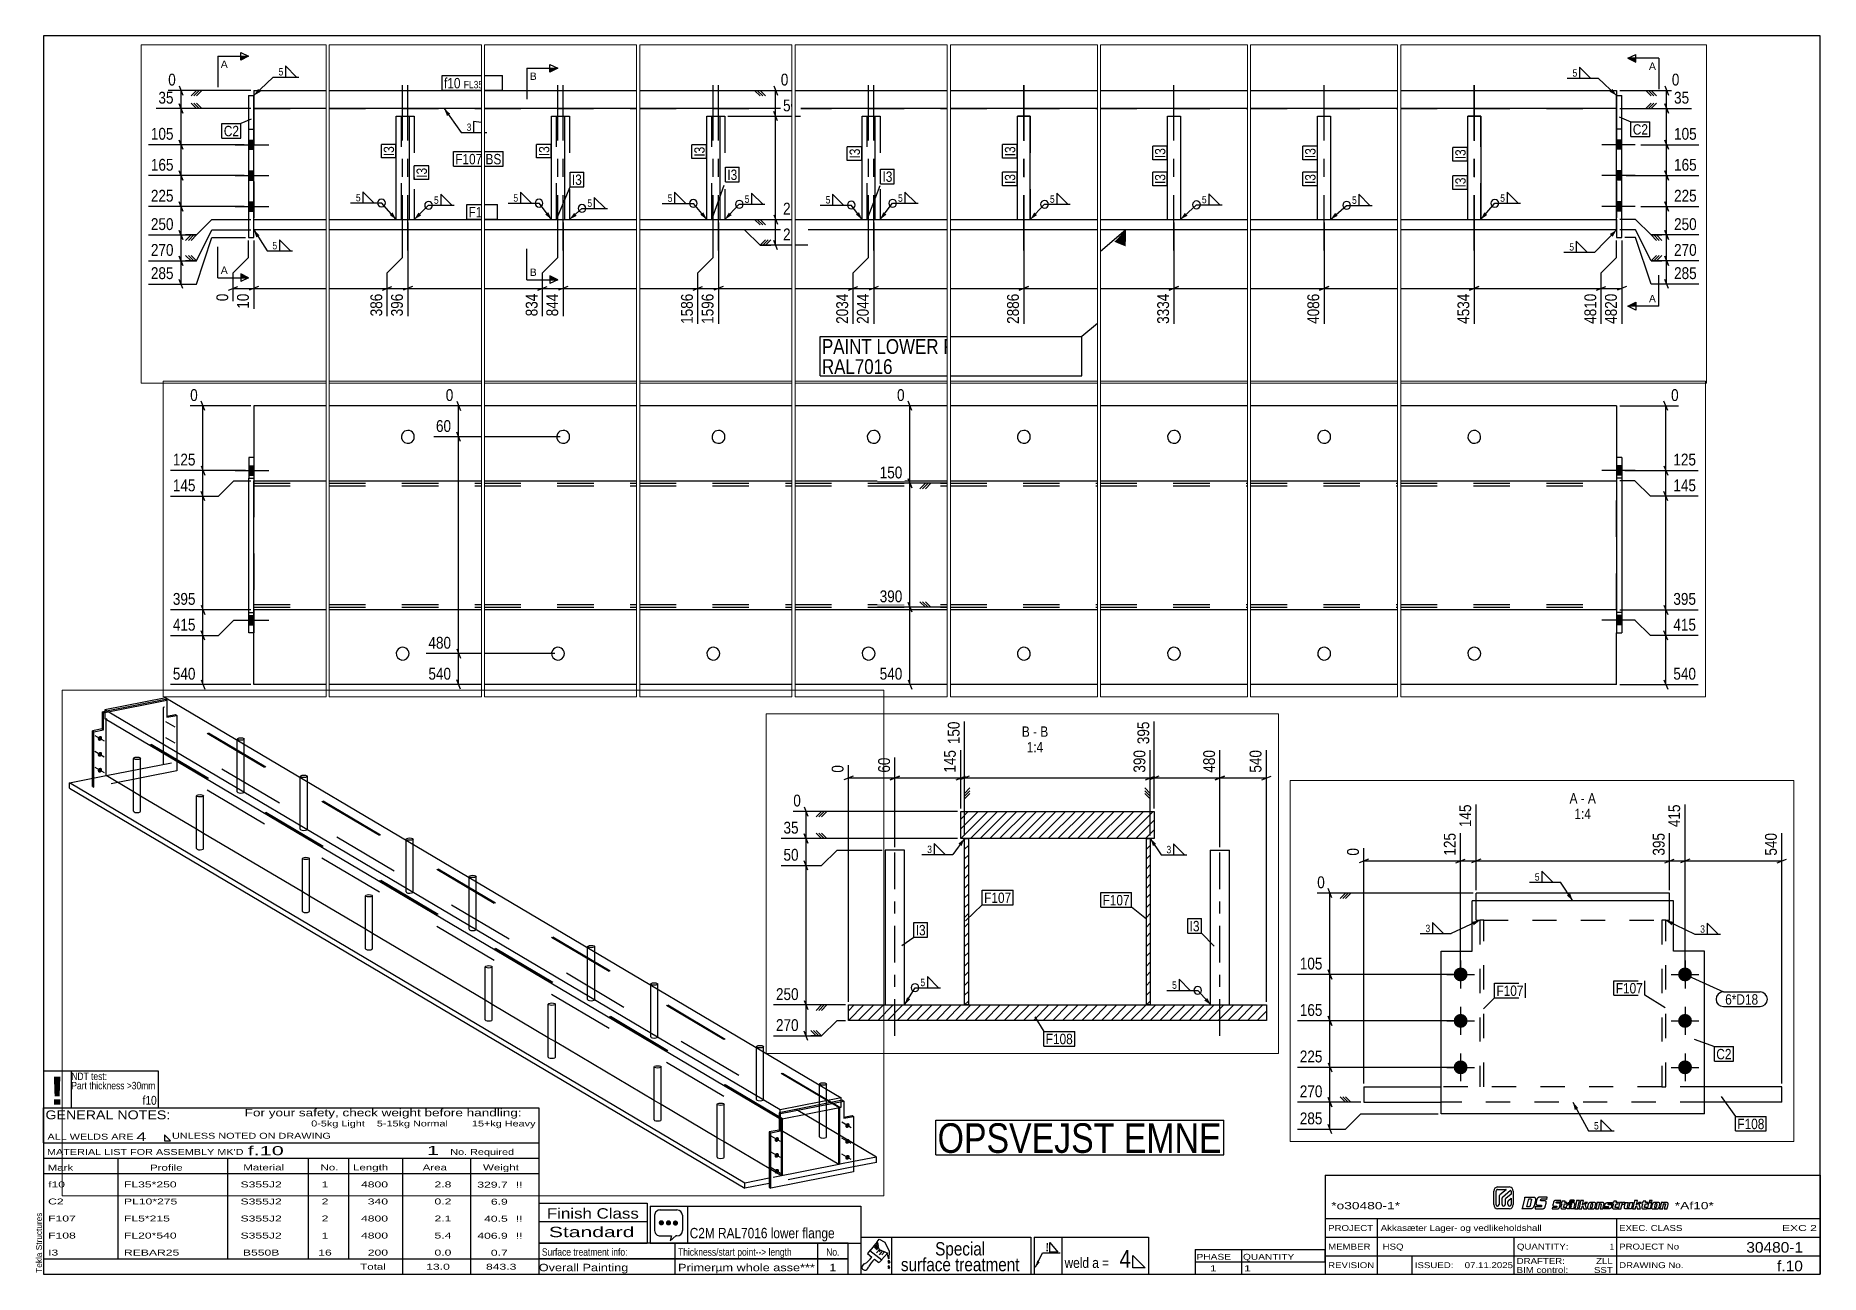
# Paper-space layout 'Layout1' of a CAD drawing. Header units: millimetres. Extents: x 2 to 579, y 5 to 405.
# The model-space entities are those that its viewports show. They can reach past a viewport. Long polylines and large blocks are cut down to what shows.
import ezdxf

# ---------------------------------------------------------------- set-up
doc = ezdxf.new("R2010")
doc.units = ezdxf.units.MM
doc.linetypes.add('DXK_LINE_DOT2', pattern=[3.9198, 1.9599, -1.9599])
doc.linetypes.add('DXK_LINE_DOT3', pattern=[5.9187, 2.979, -0.9799, 0.9799, -0.9799])
for name, color, linetype in [('GRAPHICAL_OBJECTS', 7, 'Continuous'), ('MÅLSÆTNING', 7, 'Continuous'), ('STÅL', 7, 'Continuous'), ('TEKST', 7, 'Continuous')]:
    doc.layers.add(name, color=color, linetype=linetype)
doc.layers.add('Viewport layer', color=7, linetype='Continuous', plot=False)
doc.styles.add('Arial', font='ARIAL.TTF', dxfattribs={"height": 0.2})
doc.styles.add('Arial Black', font='ARIBLK.TTF', dxfattribs={"height": 0.2})
doc.styles.add('Arial Narrow', font='ARIALN.TTF', dxfattribs={"height": 0.2})
doc.styles.add('Arial Narrow Bold', font='ARIALNB.TTF', dxfattribs={"height": 0.2})
doc.styles.add('Arial Rounded MT Bold', font='ARLRDBD.TTF', dxfattribs={"height": 0.2})
doc.styles.add('IDAutomationHC39M', font='IDAUTOMATIONHC39M.TTF', dxfattribs={"height": 0.2})

psp = doc.layouts.get("Layout1")

# ---------------------------------------------------------------- texts
at = {"layer": 'GRAPHICAL_OBJECTS', "color": 7, "linetype": 'Continuous', "style": 'Arial Narrow'}
for s, height, p in [('NDT test:', 2.386, (14, 67.75)), ('Part thickness >30mm', 2.3861, (14, 64.75)), ('f10', 2.863, (37.02, 59.75)), ('C2M RAL7016 lower flange', 3.3405, (213.78, 16.64)), ('Surface treatment info:', 2.3861, (166, 11)), ('Thickness/start point--> length', 2.3861, (210, 11)), ('Special', 4.295, (293.07, 11.08)), ('4', 5.73, (352.61, 7.11)), ('1', 1.91, (511.03, 13)), ('surface treatment', 4.2949, (282, 6)), ('weld a =', 3.34, (334.88, 7.06))]:
    psp.add_text(s, height=height, dxfattribs=at).set_placement(p)
at = {"layer": 'GRAPHICAL_OBJECTS', "color": 2, "linetype": 'Continuous', "style": 'Arial Black'}
psp.add_text('!', height=9.07, dxfattribs=at).set_placement((7, 59.75))
at = {"layer": 'GRAPHICAL_OBJECTS', "color": 7}
for s, height, style, width, p in [('GENERAL NOTES:', 2.8633, 'Arial Narrow', 1.4, (5.65, 55.06)), ('ALL WELDS ARE', 1.9089, 'Arial Narrow', 1.6, (6.29, 48.5)), ('UNLESS NOTED ON DRAWING', 1.9089, 'Arial Narrow', 1.6, (46.52, 48.78)), ('f.10', 2.912, 'Arial Rounded MT Bold', 1.794707, (70.97, 43.47)), ('1', 2.91, 'Arial Rounded MT Bold', 1.794707, (128.86, 43.56)), ("MATERIAL LIST FOR ASSEMBLY MK'D", 1.9089, 'Arial Narrow', 1.6, (6.15, 43.56)), ('Mark', 1.909, 'Arial Narrow', 1.7, (6.34, 38.5)), ('Profile', 1.909, 'Arial Narrow', 1.7, (39.41, 38.5)), ('Material', 1.909, 'Arial Narrow', 1.7, (69.54, 38.56)), ('No.', 1.909, 'Arial Narrow', 1.7, (94.5, 38.56)), ('Length', 1.909, 'Arial Narrow', 1.7, (105, 38.56)), ('Area', 1.909, 'Arial Narrow', 1.7, (127.5, 38.56)), ('No. Required', 1.9089, 'Arial Narrow', 1.6, (136.41, 43.56)), ('Weight', 1.909, 'Arial Narrow', 1.7, (147, 38.56)), ('PHASE', 1.909, 'Arial Narrow', 1.5, (377.5, 9.69)), ('QUANTITY', 1.909, 'Arial Narrow', 1.5, (392.5, 9.69))]:
    psp.add_text(s, height=height, dxfattribs=dict(at, style=style, width=width)).set_placement(p)
at = {"layer": 'GRAPHICAL_OBJECTS', "color": 7, "linetype": 'Continuous'}
for s, height, style, width, p in [('For your safety, check weight before handling:  ', 2.3861, 'Arial Narrow', 1.6, (70, 56)), ('0-5kg Light    5-15kg Normal        15+kg Heavy', 1.9089, 'Arial Narrow', 1.6, (91.5, 52.75)), ('4', 2.86, 'Arial Narrow', 1.794707, (35, 48)), ('f10', 1.909, 'Arial Narrow', 1.794707, (6.5, 33.06)), ('FL35*250', 1.909, 'Arial Narrow', 1.794707, (31, 33.06)), ('S355J2', 1.909, 'Arial Narrow', 1.794707, (68.66, 33.06)), ('1', 1.91, 'Arial Narrow', 1.794707, (94.86, 33.06)), ('4800', 1.909, 'Arial Narrow', 1.794707, (107.58, 33.06)), ('2.8', 1.909, 'Arial Narrow', 1.794707, (131.32, 33.06)), ('329.7', 1.909, 'Arial Narrow', 1.794707, (145.15, 33)), ('!!', 1.909, 'Arial Narrow', 1.794707, (157.6, 33)), ('C2', 1.909, 'Arial Narrow', 1.794707, (6.5, 27.56)), ('PL10*275', 1.909, 'Arial Narrow', 1.794707, (31, 27.56)), ('S355J2', 1.909, 'Arial Narrow', 1.794707, (68.66, 27.56)), ('2', 1.91, 'Arial Narrow', 1.794707, (94.86, 27.56)), ('340', 1.909, 'Arial Narrow', 1.794707, (109.77, 27.56)), ('0.2', 1.909, 'Arial Narrow', 1.794707, (131.32, 27.56)), ('6.9', 1.909, 'Arial Narrow', 1.794707, (149.53, 27.5)), ('F107', 1.909, 'Arial Narrow', 1.794707, (6.5, 22.06)), ('FL5*215', 1.909, 'Arial Narrow', 1.794707, (31, 22.06)), ('S355J2', 1.909, 'Arial Narrow', 1.794707, (68.66, 22.06)), ('2', 1.91, 'Arial Narrow', 1.794707, (94.86, 22.06)), ('4800', 1.909, 'Arial Narrow', 1.794707, (107.58, 22.06)), ('2.1', 1.909, 'Arial Narrow', 1.794707, (131.32, 22.06)), ('40.5', 1.909, 'Arial Narrow', 1.794707, (147.34, 22)), ('!!', 1.909, 'Arial Narrow', 1.794707, (157.6, 22)), ('Finish Class', 3.3405, 'Arial Narrow', 1.425378, (167.62, 23)), ('*o30480-1*', 2.333, 'IDAutomationHC39M', 1.425378, (421, 26)), ('*Af10*', 2.333, 'IDAutomationHC39M', 1.425378, (532, 26.01)), ('F108', 1.909, 'Arial Narrow', 1.794707, (6.5, 16.56)), ('FL20*540', 1.909, 'Arial Narrow', 1.794707, (31, 16.56)), ('S355J2', 1.909, 'Arial Narrow', 1.794707, (68.66, 16.56)), ('1', 1.91, 'Arial Narrow', 1.794707, (94.86, 16.56)), ('4800', 1.909, 'Arial Narrow', 1.794707, (107.58, 16.56)), ('5.4', 1.909, 'Arial Narrow', 1.794707, (131.32, 16.56)), ('406.9', 1.909, 'Arial Narrow', 1.794707, (145.15, 16.5)), ('!!', 1.909, 'Arial Narrow', 1.794707, (157.6, 16.5)), ('Standard', 3.34, 'Arial Narrow', 1.780292, (168.26, 17)), ('PROJECT', 1.909, 'Arial Narrow', 1.425378, (420, 19)), ('Akkasæter Lager- og vedlikeholdshall', 1.9089, 'Arial Narrow', 1.425378, (437, 19)), ('EXEC. CLASS', 1.9089, 'Arial Narrow', 1.425378, (514, 19)), ('EXC 2', 1.909, 'Arial Narrow', 1.780292, (566.64, 19)), ('I3', 1.909, 'Arial Narrow', 1.794707, (6.5, 11.06)), ('REBAR25', 1.909, 'Arial Narrow', 1.794707, (31, 11.06)), ('B550B', 1.909, 'Arial Narrow', 1.794707, (69.43, 11.06)), ('16', 1.909, 'Arial Narrow', 1.794707, (93.76, 11.06)), ('200', 1.909, 'Arial Narrow', 1.794707, (109.77, 11.06)), ('0.0', 1.909, 'Arial Narrow', 1.794707, (131.32, 11.06)), ('0.7', 1.909, 'Arial Narrow', 1.794707, (149.53, 11)), ('MEMBER', 1.909, 'Arial Narrow', 1.425378, (420, 13)), ('HSQ', 1.909, 'Arial Narrow', 1.42538, (437.61, 13)), ('QUANTITY:', 1.909, 'Arial Narrow', 1.425378, (481, 13)), ('PROJECT No', 1.909, 'Arial Narrow', 1.425378, (514, 13)), ('30480-1', 3.397, 'Arial Rounded MT Bold', 1.1, (555.09, 12)), ('Total', 1.909, 'Arial Narrow', 1.7, (107.33, 6.5)), ('13.0', 1.909, 'Arial Narrow', 1.794707, (128.64, 6.5)), ('843.3', 1.909, 'Arial Narrow', 1.794707, (147.96, 6.5)), ('Overall Painting', 2.3861, 'Arial Narrow', 1.5, (165, 6)), ('Primerµm whole asse***', 2.3861, 'Arial Narrow', 1.5, (210, 6)), ('1', 2.39, 'Arial Narrow', 1.5, (258.86, 6)), ('1', 1.91, 'Arial Narrow', 1.794707, (381.82, 6)), ('1', 1.91, 'Arial Narrow', 1.794707, (392.86, 6)), ('REVISION', 1.909, 'Arial Narrow', 1.425378, (420, 7)), ('ISSUED:', 1.909, 'Arial Narrow', 1.425378, (448, 7)), ('07.11.2025', 1.909, 'Arial Narrow', 1.425378, (464.11, 7)), ('DRAFTER:', 1.909, 'Arial Narrow', 1.425378, (480.91, 8.35)), ('BIM control:', 1.9089, 'Arial Narrow', 1.425378, (480.9, 5.44)), ('SST', 1.909, 'Arial Narrow', 1.425378, (505.88, 5.43)), ('ZLL', 1.909, 'Arial Narrow', 1.425378, (506.58, 8.35)), ('DRAWING No.', 1.9089, 'Arial Narrow', 1.425378, (514, 7)), ('f.10', 3.397, 'Arial Rounded MT Bold', 1.1, (565.03, 6))]:
    psp.add_text(s, height=height, dxfattribs=dict(at, style=style, width=width)).set_placement(p)
at = {"layer": 'GRAPHICAL_OBJECTS', "color": 174, "linetype": 'Continuous', "style": 'Arial'}
psp.add_text('Tekla Structures', height=1.9102, rotation=90, dxfattribs=at).set_placement((4.5, 5.5))
at = {"layer": 'GRAPHICAL_OBJECTS', "color": 7, "style": 'Arial Narrow'}
psp.add_text('No.', height=2.386, dxfattribs=at).set_placement((257.87, 11))
at = {"layer": 'GRAPHICAL_OBJECTS', "color": 2, "linetype": 'Continuous', "style": 'Arial Narrow Bold', "width": 0.99921}
psp.add_text('!', height=2.73, dxfattribs=at).set_placement((328.73, 12.42))

msp = doc.modelspace()

# ---------------------------------------------------------------- hatches: boundary and pattern name
at = {"layer": 'STÅL', "linetype": 'Continuous'}
for points in [[(32776.9, 1628.3), (32777.9, 1629.8), (32779.3, 1631.1), (32780.8, 1632.1), (32782.3, 1632.8), (32784, 1633.1), (32785.6, 1633.1), (32787.1, 1632.7), (32788.4, 1631.9), (32789.5, 1630.8), (32790.3, 1629.4), (32790.8, 1627.8), (32790.9, 1626.1), (32790.8, 1624.3), (32790.3, 1622.5), (32789.5, 1620.8), (32788.4, 1619.3), (32787, 1618), (32785.6, 1617), (32784, 1616.3), (32782.3, 1616), (32780.7, 1616.1), (32779.3, 1616.5), (32777.9, 1617.3), (32776.8, 1618.4), (32776, 1619.7), (32775.5, 1621.3), (32775.4, 1623), (32775.5, 1624.8), (32776, 1626.6)], [(32776.9, 1571.9), (32777.9, 1573.5), (32779.3, 1574.8), (32780.8, 1575.8), (32782.3, 1576.4), (32784, 1576.8), (32785.6, 1576.7), (32787.1, 1576.3), (32788.4, 1575.5), (32789.5, 1574.4), (32790.3, 1573), (32790.8, 1571.5), (32790.9, 1569.7), (32790.8, 1567.9), (32790.3, 1566.2), (32789.5, 1564.5), (32788.4, 1562.9), (32787, 1561.6), (32785.6, 1560.6), (32784, 1559.9), (32782.3, 1559.6), (32780.7, 1559.7), (32779.3, 1560.1), (32777.9, 1560.9), (32776.8, 1562), (32776, 1563.4), (32775.5, 1564.9), (32775.4, 1566.7), (32775.5, 1568.5), (32776, 1570.2)], [(32776.9, 1515.5), (32777.9, 1517.1), (32779.3, 1518.4), (32780.8, 1519.4), (32782.3, 1520.1), (32784, 1520.4), (32785.6, 1520.3), (32787.1, 1519.9), (32788.4, 1519.1), (32789.5, 1518), (32790.3, 1516.7), (32790.8, 1515.1), (32790.9, 1513.3), (32790.8, 1511.6), (32790.3, 1509.8), (32789.5, 1508.1), (32788.4, 1506.6), (32787, 1505.3), (32785.6, 1504.2), (32784, 1503.6), (32782.3, 1503.2), (32780.7, 1503.3), (32779.3, 1503.7), (32777.9, 1504.5), (32776.8, 1505.6), (32776, 1507), (32775.5, 1508.6), (32775.4, 1510.3), (32775.5, 1512.1), (32776, 1513.9)], [(218.3, 453.3), (218.3, 471.3), (208.3, 471.3), (208.3, 453.3)], [(218.3, 453.3), (218.3, 471.3), (208.3, 471.3), (208.3, 453.3)], [(5028.3, 453.3), (5028.3, 471.3), (5018.3, 471.3), (5018.3, 453.3)], [(5028.3, 453.3), (5028.3, 471.3), (5018.3, 471.3), (5018.3, 453.3)], [(13395.9, 447.4), (13395.9, 429.4), (13405.9, 429.4), (13405.9, 447.4)], [(13395.9, 447.4), (13395.9, 429.4), (13405.9, 429.4), (13405.9, 447.4)], [(13395.9, 447.4), (13395.9, 429.4), (13405.9, 429.4), (13405.9, 447.4)], [(18215.9, 429.4), (18215.9, 447.4), (18205.9, 447.4), (18205.9, 429.4)], [(18215.9, 429.4), (18215.9, 447.4), (18205.9, 447.4), (18205.9, 429.4)], [(18215.9, 429.4), (18215.9, 447.4), (18205.9, 447.4), (18205.9, 429.4)], [(218.3, 393.3), (218.3, 411.3), (208.3, 411.3), (208.3, 393.3)], [(218.3, 393.3), (218.3, 411.3), (208.3, 411.3), (208.3, 393.3)], [(5028.3, 393.3), (5028.3, 411.3), (5018.3, 411.3), (5018.3, 393.3)], [(5028.3, 393.3), (5028.3, 411.3), (5018.3, 411.3), (5018.3, 393.3)], [(218.3, 333.3), (218.3, 351.3), (208.3, 351.3), (208.3, 333.3)], [(218.3, 333.3), (218.3, 351.3), (208.3, 351.3), (208.3, 333.3)], [(5028.3, 333.3), (5028.3, 351.3), (5018.3, 351.3), (5018.3, 333.3)], [(5028.3, 333.3), (5028.3, 351.3), (5018.3, 351.3), (5018.3, 333.3)], [(35433, 253.2), (35434.1, 254.7), (35435.4, 256), (35436.9, 257), (35438.5, 257.7), (35440.1, 258), (35441.7, 258), (35443.2, 257.5), (35444.5, 256.8), (35445.6, 255.7), (35446.4, 254.3), (35446.9, 252.7), (35447.1, 251), (35446.9, 249.2), (35446.4, 247.4), (35445.6, 245.7), (35444.5, 244.2), (35443.2, 242.9), (35441.7, 241.9), (35440.1, 241.2), (35438.5, 240.9), (35436.9, 240.9), (35435.4, 241.4), (35434.1, 242.1), (35433, 243.2), (35432.2, 244.6), (35431.7, 246.2), (35431.5, 247.9), (35431.7, 249.7), (35432.2, 251.5)], [(24306.5, 215.6, -1), (24288.5, 215.6, -1)], [(24596.5, 215.6, -1), (24578.5, 215.6, -1)], [(35181.9, 203.6), (35182.9, 205.1), (35184.3, 206.4), (35185.8, 207.4), (35187.3, 208.1), (35189, 208.4), (35190.6, 208.4), (35192.1, 208), (35193.4, 207.2), (35194.5, 206.1), (35195.3, 204.7), (35195.8, 203.1), (35195.9, 201.4), (35195.8, 199.6), (35195.3, 197.8), (35194.5, 196.1), (35193.4, 194.6), (35192, 193.3), (35190.6, 192.3), (35189, 191.6), (35187.3, 191.3), (35185.7, 191.3), (35184.3, 191.8), (35182.9, 192.6), (35181.8, 193.7), (35181, 195), (35180.5, 196.6), (35180.4, 198.3), (35180.5, 200.1), (35181, 201.9)], [(35433, 196.8), (35434.1, 198.3), (35435.4, 199.6), (35436.9, 200.6), (35438.5, 201.3), (35440.1, 201.6), (35441.7, 201.6), (35443.2, 201.2), (35444.5, 200.4), (35445.6, 199.3), (35446.4, 197.9), (35446.9, 196.3), (35447.1, 194.6), (35446.9, 192.8), (35446.4, 191), (35445.6, 189.3), (35444.5, 187.8), (35443.2, 186.5), (35441.7, 185.5), (35440.1, 184.8), (35438.5, 184.5), (35436.9, 184.6), (35435.4, 185), (35434.1, 185.8), (35433, 186.9), (35432.2, 188.2), (35431.7, 189.8), (35431.5, 191.5), (35431.7, 193.3), (35432.2, 195.1)], [(24306.5, 155.6, -1), (24288.5, 155.6, -1)], [(24596.5, 155.6, -1), (24578.5, 155.6, -1)], [(13395.9, 157.4), (13395.9, 139.4), (13405.9, 139.4), (13405.9, 157.4)], [(13395.9, 157.4), (13395.9, 139.4), (13405.9, 139.4), (13405.9, 157.4)], [(13395.9, 157.4), (13395.9, 139.4), (13405.9, 139.4), (13405.9, 157.4)], [(18215.9, 139.4), (18215.9, 157.4), (18205.9, 157.4), (18205.9, 139.4)], [(18215.9, 139.4), (18215.9, 157.4), (18205.9, 157.4), (18205.9, 139.4)], [(18215.9, 139.4), (18215.9, 157.4), (18205.9, 157.4), (18205.9, 139.4)], [(35181.9, 147.2), (35182.9, 148.7), (35184.3, 150), (35185.8, 151.1), (35187.3, 151.7), (35189, 152.1), (35190.6, 152), (35192.1, 151.6), (35193.4, 150.8), (35194.5, 149.7), (35195.3, 148.3), (35195.8, 146.7), (35195.9, 145), (35195.8, 143.2), (35195.3, 141.4), (35194.5, 139.7), (35193.4, 138.2), (35192, 136.9), (35190.6, 135.9), (35189, 135.2), (35187.3, 134.9), (35185.7, 135), (35184.3, 135.4), (35182.9, 136.2), (35181.8, 137.3), (35181, 138.6), (35180.5, 140.2), (35180.4, 141.9), (35180.5, 143.7), (35181, 145.5)], [(35433, 140.4), (35434.1, 142), (35435.4, 143.3), (35436.9, 144.3), (35438.5, 144.9), (35440.1, 145.3), (35441.7, 145.2), (35443.2, 144.8), (35444.5, 144), (35445.6, 142.9), (35446.4, 141.5), (35446.9, 139.9), (35447.1, 138.2), (35446.9, 136.4), (35446.4, 134.7), (35445.6, 133), (35444.5, 131.4), (35443.2, 130.1), (35441.7, 129.1), (35440.1, 128.4), (35438.5, 128.1), (35436.9, 128.2), (35435.4, 128.6), (35434.1, 129.4), (35433, 130.5), (35432.2, 131.9), (35431.7, 133.4), (35431.5, 135.2), (35431.7, 137), (35432.2, 138.7)], [(24306.5, 95.6, -1), (24288.5, 95.6, -1)], [(24596.5, 95.6, -1), (24578.5, 95.6, -1)], [(35181.9, 90.8), (35182.9, 92.4), (35184.3, 93.7), (35185.8, 94.7), (35187.3, 95.4), (35189, 95.7), (35190.6, 95.6), (35192.1, 95.2), (35193.4, 94.4), (35194.5, 93.3), (35195.3, 91.9), (35195.8, 90.4), (35195.9, 88.6), (35195.8, 86.8), (35195.3, 85.1), (35194.5, 83.4), (35193.4, 81.8), (35192, 80.5), (35190.6, 79.5), (35189, 78.8), (35187.3, 78.5), (35185.7, 78.6), (35184.3, 79), (35182.9, 79.8), (35181.8, 80.9), (35181, 82.3), (35180.5, 83.8), (35180.4, 85.6), (35180.5, 87.4), (35181, 89.1)]]:
    msp.add_hatch(color=96, dxfattribs=at).paths.add_polyline_path(points)
h = msp.add_hatch(dxfattribs=at)
h.set_pattern_fill('', scale=2.8, style=0, pattern_type=0)
h.set_pattern_definition([(45, (41482.117, 277.624), (-6.28618, 6.28618), [])])
h.paths.add_polyline_path([(41482.1, 312.6), (41482.1, 277.6), (41732.1, 277.6), (41732.1, 312.6)])
h = msp.add_hatch(dxfattribs=at)
h.set_pattern_fill('', scale=2.8, style=0, pattern_type=0)
h.set_pattern_definition([(45, (41487.123, 62.624), (-6.28618, 6.28618), [])])
h.paths.add_polyline_path([(41487.1, 277.6), (41487.1, 62.6), (41492.1, 62.6), (41492.1, 277.6)])
h = msp.add_hatch(dxfattribs=at)
h.set_pattern_fill('', scale=2.8, style=0, pattern_type=0)
h.set_pattern_definition([(45, (41722.117, 62.624), (-6.28618, 6.28618), [])])
h.paths.add_polyline_path([(41722.1, 277.6), (41722.1, 62.6), (41727.1, 62.6), (41727.1, 277.6)])
h = msp.add_hatch(dxfattribs=at)
h.set_pattern_fill('', scale=2.8, style=0, pattern_type=0)
h.set_pattern_definition([(45, (41337.117, 42.624), (-6.28618, 6.28618), [])])
h.paths.add_polyline_path([(41337.1, 62.6), (41337.1, 42.6), (41877.1, 42.6), (41877.1, 62.6)])
at = {"layer": 'TEKST', "linetype": 'Continuous'}
for color, points in [(30, [(193.3, 626.1), (193.3, 633.6), (208.3, 633.6)]), (30, [(5055.3, 629.8), (5055.3, 622.3), (5040.3, 629.8)]), (30, [(1026.8, 602.8), (1026.8, 610.3), (1041.8, 610.3)]), (3, [(231.7, 565), (218.3, 557.3), (226.5, 570.4)]), (3, [(5010, 570.3), (5018.3, 557.3), (5004.8, 564.8)]), (3, [(680.3, 517.9), (674.6, 532.3), (686.4, 522.3)]), (3, [(680.3, 517.9), (674.6, 532.3), (686.4, 522.3)]), (3, [(574.7, 331), (581.8, 317.3), (569.1, 326)]), (3, [(630.1, 325.2), (616.8, 317.3), (624.8, 330.5)]), (3, [(1023.7, 331.5), (1029.8, 317.3), (1017.7, 326.9)]), (3, [(1078.5, 324.5), (1064.8, 317.3), (1073.5, 330.1)]), (3, [(1775.1, 331.2), (1781.8, 317.3), (1769.3, 326.4)]), (3, [(1829.9, 325.6), (1816.8, 317.3), (1824.5, 330.7)]), (3, [(2223.8, 331.5), (2229.8, 317.3), (2217.8, 327)]), (3, [(2276.9, 326.9), (2264.8, 317.3), (2271, 331.5)]), (3, [(3119.8, 325.7), (3106.8, 317.3), (3114.4, 330.8)]), (3, [(3119.8, 325.7), (3106.8, 317.3), (3114.4, 330.8)]), (3, [(3568.4, 324.7), (3554.8, 317.3), (3563.3, 330.2)]), (3, [(3568.4, 324.7), (3554.8, 317.3), (3563.3, 330.2)]), (3, [(4320.5, 324.4), (4306.8, 317.3), (4315.6, 330)]), (3, [(4320.5, 324.4), (4306.8, 317.3), (4315.6, 330)]), (3, [(4767.5, 326.1), (4754.8, 317.3), (4761.9, 331.1)]), (3, [(4767.5, 326.1), (4754.8, 317.3), (4761.9, 331.1)]), (3, [(24439, 320.3), (24442.5, 310.6), (24434.9, 317.6)]), (3, [(223.1, 282.6), (218.3, 297.3), (229.5, 286.6)]), (7, [(3426.7, 274.1), (3449.2, 297.3), (3448.9, 265)]), (3, [(5005.2, 289.2), (5018.3, 297.3), (5010.6, 283.9)]), (3, [(24312.3, 283.6), (24322.5, 285.6), (24314.4, 279.1)]), (3, [(24570.4, 279), (24562.5, 285.6), (24572.5, 283.5)]), (3, [(41479.2, 271.1), (41487.1, 277.6), (41483.2, 268.1)]), (3, [(41730.6, 267.9), (41727.1, 277.6), (41734.7, 270.7)]), (30, [(193.3, 204.5), (193.3, 212), (208.3, 204.5)]), (30, [(1026.8, 200.5), (1026.8, 208), (1041.8, 200.5)]), (30, [(5055.3, 156.9), (5055.3, 149.4), (5040.3, 149.4)]), (3, [(41416.9, 69.9), (41409.6, 62.6), (41412.7, 72.5)]), (3, [(41800.6, 71.7), (41805.4, 62.6), (41796.9, 68.4)]), (3, [(24445.1, 40.6), (24442.5, 50.6), (24449.5, 43)])]:
    msp.add_hatch(color=color, dxfattribs=at).paths.add_polyline_path(points)

# ---------------------------------------------------------------- linework, layer by layer
at = {"layer": 'MÅLSÆTNING', "color": 7, "linetype": 'Continuous'}
for p, q in [((107.2, 567.3), (96.7, 556.8)), ((117.7, 567.3), (96.7, 567.3)), ((112.5, 567.3), (102, 556.8)), ((117.7, 567.3), (107.2, 556.8)), ((1844.4, 567.3), (1939.8, 567.3)), ((1874.5, 567.3), (1885, 556.8)), ((1874.5, 567.3), (1895.5, 567.3)), ((1879.7, 567.3), (1890.2, 556.8)), ((1885, 567.3), (1895.5, 556.8)), ((1911.4, 576.3), (1918.6, 558.3)), ((1915, 517.3), (1915, 567.3)), ((5024.3, 567.3), (5139.9, 567.3)), ((5074.6, 567.3), (5085.1, 556.8)), ((5074.6, 567.3), (5095.6, 567.3)), ((5079.8, 567.3), (5090.3, 556.8)), ((5085.1, 567.3), (5095.6, 556.8)), ((5111.5, 576.3), (5118.7, 558.3)), ((5115.1, 532.3), (5115.1, 567.3)), ((13399.9, 563.4), (13282.5, 563.4)), ((13310.9, 554.4), (13303.7, 572.4)), ((13307.3, 438.4), (13307.3, 563.4)), ((13931.9, 563.4), (13865.4, 563.4)), ((13886.6, 572.4), (13893.8, 554.4)), ((13890.2, 503.4), (13890.2, 563.4)), ((15580.8, 563.4), (15485.1, 563.4)), ((15513.6, 554.4), (15506.4, 572.4)), ((18211.9, 563.4), (18326, 563.4)), ((18304.8, 554.4), (18297.6, 572.4)), ((18301.2, 438.4), (18301.2, 563.4)), ((212.3, 532.3), (29, 532.3)), ((73.6, 541.3), (80.8, 523.3)), ((107.2, 532.3), (96.7, 542.8)), ((107.2, 532.3), (96.7, 542.8)), ((117.7, 532.3), (96.7, 532.3)), ((117.7, 532.3), (96.7, 532.3)), ((112.5, 532.3), (102, 542.8)), ((112.5, 532.3), (102, 542.8)), ((117.7, 532.3), (107.2, 542.8)), ((117.7, 532.3), (107.2, 542.8)), ((5024.3, 532.3), (5163.2, 532.3)), ((5024.3, 532.3), (5163.2, 532.3)), ((5074.6, 532.3), (5085.1, 542.8)), ((5074.6, 532.3), (5085.1, 542.8)), ((5074.6, 532.3), (5095.6, 532.3)), ((5074.6, 532.3), (5095.6, 532.3)), ((5079.8, 532.3), (5090.3, 542.8)), ((5079.8, 532.3), (5090.3, 542.8)), ((5085.1, 532.3), (5095.6, 542.8)), ((5085.1, 532.3), (5095.6, 542.8)), ((5118.7, 523.3), (5111.5, 541.3)), ((5111.5, 541.3), (5118.7, 523.3)), ((5115.1, 462.3), (5115.1, 532.3)), ((1822.8, 517.3), (2110.2, 517.3)), ((1822.8, 517.3), (2110.2, 517.3)), ((1918.6, 508.3), (1911.4, 526.3)), ((1918.6, 508.3), (1911.4, 526.3)), ((1915, 317.3), (1915, 517.3)), ((13893.8, 494.4), (13886.6, 512.4)), ((13893.8, 494.4), (13886.6, 512.4)), ((14233.9, 503.4), (13842.1, 503.4)), ((14233.9, 503.4), (13842.1, 503.4)), ((13890.2, 83.4), (13890.2, 503.4)), ((199.3, 462.3), (14.4, 462.3)), ((73.6, 471.3), (80.8, 453.3)), ((5065.3, 462.3), (5177.9, 462.3)), ((5065.3, 462.3), (5177.9, 462.3)), ((5118.7, 453.3), (5111.5, 471.3)), ((5111.5, 471.3), (5118.7, 453.3)), ((5115.1, 402.3), (5115.1, 462.3)), ((13389.9, 438.4), (13244.5, 438.4)), ((13389.9, 438.4), (13244.5, 438.4)), ((13303.7, 447.4), (13310.9, 429.4)), ((18221.9, 438.4), (18364, 438.4)), ((18221.9, 438.4), (18364, 438.4)), ((18297.6, 447.4), (18304.8, 429.4)), ((13337.3, 388.4), (13367.3, 418.4)), ((13337.3, 388.4), (13367.3, 418.4)), ((13367.3, 418.4), (13399.9, 418.4)), ((13367.3, 418.4), (13399.9, 418.4)), ((15513.6, 404.4), (15506.4, 422.4)), ((18241.2, 418.4), (18211.9, 418.4)), ((18241.2, 418.4), (18211.9, 418.4)), ((18271.2, 388.4), (18241.2, 418.4)), ((18271.2, 388.4), (18241.2, 418.4)), ((24317.5, 324.6), (24317.5, 435.1)), ((24587.5, 219.6), (24587.5, 435.1)), ((24587.5, 219.6), (24587.5, 435.1)), ((41487.1, 281.6), (41487.1, 428.7)), ((41487.1, 281.6), (41487.1, 428.7)), ((41732.1, 316.6), (41732.1, 428.7)), ((199.3, 402.3), (14.4, 402.3)), ((73.6, 411.3), (80.8, 393.3)), ((77.2, 342.3), (77.2, 402.3)), ((5036.8, 402.3), (5177.9, 402.3)), ((5036.8, 402.3), (5177.9, 402.3)), ((5118.7, 393.3), (5111.5, 411.3)), ((5111.5, 411.3), (5118.7, 393.3)), ((5115.1, 342.3), (5115.1, 402.3)), ((13310.9, 379.4), (13303.7, 397.4)), ((15580.8, 413.4), (15447.2, 413.4)), ((15510, 173.4), (15510, 413.4)), ((15540, 413.4), (15529.5, 402.9)), ((15550.5, 413.4), (15529.5, 413.4)), ((15540, 413.4), (15529.5, 402.9)), ((15550.5, 413.4), (15529.5, 413.4)), ((15545.2, 413.4), (15534.7, 402.9)), ((15545.2, 413.4), (15534.7, 402.9)), ((15550.5, 413.4), (15540, 402.9)), ((15550.5, 413.4), (15540, 402.9)), ((18304.8, 379.4), (18297.6, 397.4)), ((24297.5, 219.6), (24297.5, 398.3)), ((24567.5, 324.6), (24567.5, 398.3)), ((24712.5, 74.6), (24712.5, 398.3)), ((13244.5, 388.4), (13337.3, 388.4)), ((13307.3, 168.4), (13307.3, 388.4)), ((18364, 388.4), (18271.2, 388.4)), ((24172.5, 74.6), (24172.5, 378.8)), ((41337.1, 66.6), (41337.1, 372.4)), ((41397.1, 266.6), (41397.1, 382.2)), ((41482.1, 316.6), (41482.1, 391.9)), ((41727.1, 281.6), (41727.1, 391.9)), ((41817.1, 266.6), (41817.1, 391.9)), ((41817.1, 266.6), (41817.1, 391.9)), ((41877.1, 66.6), (41877.1, 391.9)), ((80.8, 333.3), (73.6, 351.3)), ((73.6, 351.3), (80.8, 333.3)), ((24178.5, 364.7), (24166.5, 359.9)), ((24172.5, 362.3), (24297.5, 362.3)), ((24291.5, 359.9), (24303.5, 364.7)), ((24323.5, 364.7), (24311.5, 359.9)), ((24323.5, 364.7), (24311.5, 359.9)), ((24317.5, 362.3), (24567.5, 362.3)), ((24561.5, 359.9), (24573.5, 364.7)), ((24593.5, 364.7), (24581.5, 359.9)), ((24593.5, 364.7), (24581.5, 359.9)), ((24587.5, 362.3), (24712.5, 362.3)), ((24706.5, 359.9), (24718.5, 364.7)), ((41343.1, 358.3), (41331.1, 353.5)), ((41337.1, 355.9), (41397.1, 355.9)), ((41391.1, 353.5), (41403.1, 358.3)), ((41476.1, 353.5), (41488.1, 358.3)), ((41476.1, 353.5), (41488.1, 358.3)), ((41493.1, 358.3), (41481.1, 353.5)), ((41493.1, 358.3), (41481.1, 353.5)), ((41482.1, 355.9), (41487.1, 355.9)), ((41487.1, 355.9), (41727.1, 355.9)), ((41721.1, 353.5), (41733.1, 358.3)), ((41738.1, 358.3), (41726.1, 353.5)), ((41732.1, 355.9), (41817.1, 355.9)), ((41823.1, 358.3), (41811.1, 353.5)), ((41811.1, 353.5), (41823.1, 358.3)), ((41817.1, 355.9), (41877.1, 355.9)), ((41871.1, 353.5), (41883.1, 358.3)), ((199.3, 342.3), (14.4, 342.3)), ((199.3, 342.3), (14.4, 342.3)), ((77.2, 287.3), (77.2, 342.3)), ((1911.4, 326.3), (1918.6, 308.3)), ((1911.4, 326.3), (1918.6, 308.3)), ((5065.3, 342.3), (5177.9, 342.3)), ((5065.3, 342.3), (5177.9, 342.3)), ((24131.1, 314.6), (24126.3, 326.6)), ((41487.1, 335.9), (41494.1, 342.9)), ((41487.1, 328.9), (41487.1, 342.9)), ((41487.1, 335.9), (41494.1, 342.9)), ((41487.1, 328.9), (41487.1, 342.9)), ((41487.1, 332.4), (41494.1, 339.4)), ((41487.1, 332.4), (41494.1, 339.4)), ((41487.1, 328.9), (41494.1, 335.9)), ((41487.1, 328.9), (41494.1, 335.9)), ((41727.1, 335.9), (41720.1, 342.9)), ((41727.1, 335.9), (41720.1, 342.9)), ((41727.1, 332.4), (41720.1, 339.4)), ((41727.1, 332.4), (41720.1, 339.4)), ((41727.1, 328.9), (41720.1, 335.9)), ((41727.1, 328.9), (41720.1, 335.9)), ((41727.1, 328.9), (41727.1, 342.9)), ((41727.1, 328.9), (41727.1, 342.9)), ((107.2, 287.3), (137.2, 317.3)), ((107.2, 287.3), (137.2, 317.3)), ((137.2, 317.3), (212.3, 317.3)), ((137.2, 317.3), (212.3, 317.3)), ((594.3, 243.8), (594.3, 311.3)), ((594.3, 243.8), (594.3, 311.3)), ((604.3, 311.3), (604.3, 129.7)), ((604.3, 311.3), (604.3, 129.7)), ((1042.3, 243.8), (1042.3, 311.3)), ((1042.3, 243.8), (1042.3, 311.3)), ((1052.3, 311.3), (1052.3, 129.7)), ((1052.3, 311.3), (1052.3, 129.7)), ((1794.3, 243.8), (1794.3, 311.3)), ((1794.3, 243.8), (1794.3, 311.3)), ((1804.3, 311.3), (1804.3, 115.1)), ((1837.6, 317.3), (2124.8, 317.3)), ((1837.6, 317.3), (2124.8, 317.3)), ((1874.5, 317.3), (1885, 306.8)), ((1874.5, 317.3), (1895.5, 317.3)), ((1874.5, 317.3), (1885, 306.8)), ((1874.5, 317.3), (1895.5, 317.3)), ((1879.7, 317.3), (1890.2, 306.8)), ((1879.7, 317.3), (1890.2, 306.8)), ((1885, 317.3), (1895.5, 306.8)), ((1885, 317.3), (1895.5, 306.8)), ((1915, 267.3), (1915, 317.3)), ((2242.3, 243.8), (2242.3, 311.3)), ((2242.3, 243.8), (2242.3, 311.3)), ((2252.3, 311.3), (2252.3, 115.1)), ((2252.3, 311.3), (2252.3, 115.1)), ((3094.3, 311.3), (3094.3, 115.1)), ((3094.3, 311.3), (3094.3, 115.1)), ((3542.3, 311.3), (3542.3, 115.1)), ((3542.3, 311.3), (3542.3, 115.1)), ((4294.3, 311.3), (4294.3, 115.1)), ((4742.3, 311.3), (4742.3, 115.1)), ((4742.3, 311.3), (4742.3, 115.1)), ((5055.1, 317.3), (5024.3, 317.3)), ((5055.1, 317.3), (5024.3, 317.3)), ((5085.1, 287.3), (5055.1, 317.3)), ((5085.1, 287.3), (5055.1, 317.3)), ((24313.5, 320.6), (24112.2, 320.6)), ((24128.7, 215.6), (24128.7, 320.6)), ((24148.7, 320.6), (24141.7, 313.6)), ((24155.7, 320.6), (24141.7, 320.6)), ((24152.2, 320.6), (24145.2, 313.6)), ((24155.7, 320.6), (24148.7, 313.6)), ((41478.1, 312.6), (41265.8, 312.6)), ((41279.9, 318.6), (41284.7, 306.6)), ((41302.3, 312.6), (41295.3, 305.6)), ((41309.3, 312.6), (41295.3, 312.6)), ((41305.8, 312.6), (41298.8, 305.6)), ((41309.3, 312.6), (41302.3, 305.6)), ((14.4, 287.3), (107.2, 287.3)), ((14.4, 287.3), (107.2, 287.3)), ((80.8, 278.3), (73.6, 296.3)), ((73.6, 296.3), (80.8, 278.3)), ((77.2, 237.3), (77.2, 287.3)), ((96.7, 287.3), (86.2, 276.8)), ((107.2, 287.3), (86.2, 287.3)), ((96.7, 287.3), (86.2, 276.8)), ((107.2, 287.3), (86.2, 287.3)), ((102, 287.3), (91.5, 276.8)), ((102, 287.3), (91.5, 276.8)), ((107.2, 287.3), (96.7, 276.8)), ((107.2, 287.3), (96.7, 276.8)), ((107.2, 237.3), (137.2, 297.3)), ((107.2, 237.3), (137.2, 297.3)), ((107.2, 192.3), (137.2, 282.3)), ((137.2, 297.3), (212.3, 297.3)), ((137.2, 297.3), (212.3, 297.3)), ((137.2, 282.3), (202.3, 282.3)), ((1855, 297.3), (1837.6, 297.3)), ((1885, 267.3), (1855, 297.3)), ((1885, 267.3), (1895.5, 277.8)), ((1890.2, 267.3), (1900.7, 277.8)), ((1895.5, 267.3), (1906, 277.8)), ((5055.1, 297.3), (5024.3, 297.3)), ((5055.1, 297.3), (5024.3, 297.3)), ((5055.1, 282.3), (5034.3, 282.3)), ((5085.1, 237.3), (5055.1, 297.3)), ((5085.1, 237.3), (5055.1, 297.3)), ((5085.1, 192.3), (5055.1, 282.3)), ((5177.9, 287.3), (5085.1, 287.3)), ((5085.1, 287.3), (5095.6, 276.8)), ((5085.1, 287.3), (5106.1, 287.3)), ((5085.1, 287.3), (5095.6, 276.8)), ((5085.1, 287.3), (5106.1, 287.3)), ((5090.3, 287.3), (5100.8, 276.8)), ((5090.3, 287.3), (5100.8, 276.8)), ((5095.6, 287.3), (5106.1, 276.8)), ((5095.6, 287.3), (5106.1, 276.8)), ((5111.5, 296.3), (5118.7, 278.3)), ((5115.1, 237.3), (5115.1, 287.3)), ((41302.3, 277.6), (41295.3, 284.6)), ((41302.3, 277.6), (41295.3, 284.6)), ((41309.3, 277.6), (41295.3, 277.6)), ((41309.3, 277.6), (41295.3, 277.6)), ((41305.8, 277.6), (41298.8, 284.6)), ((41305.8, 277.6), (41298.8, 284.6)), ((41309.3, 277.6), (41302.3, 284.6)), ((41309.3, 277.6), (41302.3, 284.6)), ((208.3, 243.8), (208.3, 276.3)), ((218.3, 276.3), (218.3, 144.4)), ((218.3, 276.3), (218.3, 144.4)), ((2124.8, 267.3), (1885, 267.3)), ((1885, 267.3), (1906, 267.3)), ((1918.6, 258.3), (1911.4, 276.3)), ((5018.3, 243.8), (5018.3, 276.3)), ((5018.3, 243.8), (5018.3, 276.3)), ((5028.3, 276.3), (5028.3, 115.1)), ((41302.3, 242.6), (41322.3, 262.6)), ((41302.3, 242.6), (41322.3, 262.6)), ((41322.3, 262.6), (41380.6, 262.6)), ((41322.3, 262.6), (41380.6, 262.6)), ((14.4, 237.3), (107.2, 237.3)), ((14.4, 237.3), (107.2, 237.3)), ((80.8, 228.3), (73.6, 246.3)), ((73.6, 246.3), (80.8, 228.3)), ((77.2, 192.3), (77.2, 237.3)), ((96.7, 237.3), (86.2, 247.8)), ((96.7, 237.3), (86.2, 247.8)), ((107.2, 237.3), (86.2, 237.3)), ((107.2, 237.3), (86.2, 237.3)), ((102, 237.3), (91.5, 247.8)), ((102, 237.3), (91.5, 247.8)), ((107.2, 237.3), (96.7, 247.8)), ((107.2, 237.3), (96.7, 247.8)), ((178.3, 213.8), (208.3, 243.8)), ((564.3, 213.8), (594.3, 243.8)), ((564.3, 213.8), (594.3, 243.8)), ((1012.3, 213.8), (1042.3, 243.8)), ((1012.3, 213.8), (1042.3, 243.8)), ((1764.3, 213.8), (1794.3, 243.8)), ((1764.3, 213.8), (1794.3, 243.8)), ((2212.3, 213.8), (2242.3, 243.8)), ((2212.3, 213.8), (2242.3, 243.8)), ((4988.3, 213.8), (5018.3, 243.8)), ((4988.3, 213.8), (5018.3, 243.8)), ((5085.1, 237.3), (5095.6, 247.8)), ((5085.1, 237.3), (5095.6, 247.8)), ((5177.9, 237.3), (5085.1, 237.3)), ((5085.1, 237.3), (5106.1, 237.3)), ((5177.9, 237.3), (5085.1, 237.3)), ((5085.1, 237.3), (5106.1, 237.3)), ((5090.3, 237.3), (5100.8, 247.8)), ((5090.3, 237.3), (5100.8, 247.8)), ((5095.6, 237.3), (5106.1, 247.8)), ((5095.6, 237.3), (5106.1, 247.8)), ((5118.7, 228.3), (5111.5, 246.3)), ((5111.5, 246.3), (5118.7, 228.3)), ((5115.1, 192.3), (5115.1, 237.3)), ((41250.2, 242.6), (41302.3, 242.6)), ((41284.7, 236.6), (41279.9, 248.6)), ((41282.3, 62.6), (41282.3, 242.6)), ((178.3, 159), (178.3, 213.8)), ((564.3, 129.7), (564.3, 213.8)), ((1012.3, 129.7), (1012.3, 213.8)), ((1764.3, 115.1), (1764.3, 213.8)), ((2212.3, 115.1), (2212.3, 213.8)), ((4988.3, 115.1), (4988.3, 213.8)), ((24293.5, 215.6), (24086.8, 215.6)), ((24293.5, 215.6), (24086.8, 215.6)), ((24126.3, 221.6), (24131.1, 209.6)), ((24131.1, 209.6), (24126.3, 221.6)), ((14.4, 192.3), (107.2, 192.3)), ((80.8, 183.3), (73.6, 201.3)), ((169.3, 180.2), (187.3, 187.4)), ((227.3, 187.4), (209.3, 180.2)), ((227.3, 187.4), (209.3, 180.2)), ((555.3, 180.2), (573.3, 187.4)), ((613.3, 187.4), (595.3, 180.2)), ((613.3, 187.4), (595.3, 180.2)), ((1003.3, 180.2), (1021.3, 187.4)), ((1061.3, 187.4), (1043.3, 180.2)), ((1061.3, 187.4), (1043.3, 180.2)), ((1755.3, 180.2), (1773.3, 187.4)), ((1813.3, 187.4), (1795.3, 180.2)), ((2203.3, 180.2), (2221.3, 187.4)), ((2261.3, 187.4), (2243.3, 180.2)), ((2261.3, 187.4), (2243.3, 180.2)), ((3103.3, 187.4), (3085.3, 180.2)), ((3085.3, 180.2), (3103.3, 187.4)), ((3551.3, 187.4), (3533.3, 180.2)), ((3533.3, 180.2), (3551.3, 187.4)), ((4285.3, 180.2), (4303.3, 187.4)), ((4751.3, 187.4), (4733.3, 180.2)), ((4733.3, 180.2), (4751.3, 187.4)), ((4979.3, 180.2), (4997.3, 187.4)), ((5037.3, 187.4), (5019.3, 180.2)), ((5177.9, 192.3), (5085.1, 192.3)), ((5118.7, 183.3), (5111.5, 201.3)), ((178.3, 183.8), (218.3, 183.8)), ((564.3, 183.8), (604.3, 183.8)), ((1012.3, 183.8), (1052.3, 183.8)), ((1764.3, 183.8), (1804.3, 183.8)), ((2212.3, 183.8), (2252.3, 183.8)), ((2252.3, 183.8), (3094.3, 183.8)), ((3094.3, 183.8), (3542.3, 183.8)), ((3542.3, 183.8), (4294.3, 183.8)), ((4988.3, 183.8), (5028.3, 183.8)), ((13399.9, 168.4), (13244.5, 168.4)), ((13399.9, 168.4), (13244.5, 168.4)), ((15580.8, 173.4), (15447.2, 173.4)), ((15580.8, 173.4), (15447.2, 173.4)), ((15506.4, 182.4), (15513.6, 164.4)), ((15513.6, 164.4), (15506.4, 182.4)), ((15510, 23.4), (15510, 173.4)), ((15540, 173.4), (15529.5, 183.9)), ((15540, 173.4), (15529.5, 183.9)), ((15550.5, 173.4), (15529.5, 173.4)), ((15550.5, 173.4), (15529.5, 173.4)), ((15545.2, 173.4), (15534.7, 183.9)), ((15545.2, 173.4), (15534.7, 183.9)), ((15550.5, 173.4), (15540, 183.9)), ((15550.5, 173.4), (15540, 183.9)), ((18211.9, 168.4), (18364, 168.4)), ((24131.1, 149.6), (24126.3, 161.6)), ((13337.3, 118.4), (13367.3, 148.4)), ((13337.3, 118.4), (13367.3, 148.4)), ((13367.3, 148.4), (13389.9, 148.4)), ((13367.3, 148.4), (13389.9, 148.4)), ((18241.2, 148.4), (18221.9, 148.4)), ((18241.2, 148.4), (18221.9, 148.4)), ((18271.2, 118.4), (18241.2, 148.4)), ((18271.2, 118.4), (18241.2, 148.4)), ((24293.5, 155.6), (24086.8, 155.6)), ((13244.5, 118.4), (13337.3, 118.4)), ((13310.9, 109.4), (13303.7, 127.4)), ((13307.3, 23.4), (13307.3, 118.4)), ((18364, 118.4), (18271.2, 118.4)), ((18304.8, 109.4), (18297.6, 127.4)), ((18301.2, 23.4), (18301.2, 118.4)), ((13886.6, 92.4), (13893.8, 74.4)), ((13886.6, 92.4), (13893.8, 74.4)), ((24293.5, 95.6), (24086.8, 95.6)), ((24126.3, 101.6), (24131.1, 89.6)), ((24128.7, 50.6), (24128.7, 95.6)), ((14223.9, 83.4), (13827.4, 83.4)), ((14223.9, 83.4), (13827.4, 83.4)), ((13890.2, 23.4), (13890.2, 83.4)), ((24168.5, 50.6), (24086.8, 50.6)), ((24168.5, 50.6), (24086.8, 50.6)), ((24131.1, 44.6), (24126.3, 56.6)), ((24126.3, 56.6), (24131.1, 44.6)), ((24128.7, 15.6), (24128.7, 50.6)), ((24148.7, 50.6), (24141.7, 57.6)), ((24148.7, 50.6), (24141.7, 57.6)), ((24155.7, 50.6), (24141.7, 50.6)), ((24155.7, 50.6), (24141.7, 50.6)), ((24152.2, 50.6), (24145.2, 57.6)), ((24152.2, 50.6), (24145.2, 57.6)), ((24155.7, 50.6), (24148.7, 57.6)), ((24155.7, 50.6), (24148.7, 57.6)), ((41333.1, 62.6), (41240.4, 62.6)), ((41333.1, 62.6), (41240.4, 62.6)), ((41279.9, 68.6), (41284.7, 56.6)), ((41279.9, 68.6), (41284.7, 56.6)), ((41282.3, 22.6), (41282.3, 62.6)), ((41302.3, 62.6), (41295.3, 55.6)), ((41309.3, 62.6), (41295.3, 62.6)), ((41302.3, 62.6), (41295.3, 55.6)), ((41309.3, 62.6), (41295.3, 62.6)), ((41305.8, 62.6), (41298.8, 55.6)), ((41305.8, 62.6), (41298.8, 55.6)), ((41309.3, 62.6), (41302.3, 55.6)), ((41309.3, 62.6), (41302.3, 55.6)), ((13399.9, 23.4), (13244.5, 23.4)), ((13303.7, 32.4), (13310.9, 14.4)), ((13931.9, 23.4), (13827.4, 23.4)), ((13893.8, 14.4), (13886.6, 32.4)), ((15580.8, 23.4), (15447.2, 23.4)), ((15506.4, 32.4), (15513.6, 14.4)), ((18211.9, 23.4), (18364, 23.4)), ((18297.6, 32.4), (18304.8, 14.4)), ((24148.7, 15.6), (24168.7, 35.6)), ((24168.7, 35.6), (24268.5, 35.6)), ((41284.7, 16.6), (41279.9, 28.6)), ((41295.3, 22.6), (41288.3, 29.6)), ((41298.8, 22.6), (41291.8, 29.6)), ((41302.3, 22.6), (41295.3, 29.6)), ((41302.3, 22.6), (41322.3, 42.6)), ((41322.3, 42.6), (41333.1, 42.6)), ((24086.8, 15.6), (24148.7, 15.6)), ((24131.1, 9.6), (24126.3, 21.6)), ((41240.4, 22.6), (41302.3, 22.6)), ((41302.3, 22.6), (41288.3, 22.6))]:
    msp.add_line(p, q, dxfattribs=at)
at = {"layer": 'STÅL', "color": 2, "linetype": 'Continuous'}
for p, q in [((33017, 1769.4), (32800.5, 1726.7)), ((33017, 1769.4), (35417, 347.7)), ((32791.1, 1719.4), (32800.5, 1721.2)), ((32791.1, 1719.4), (32791.1, 1658.3)), ((32791.1, 1719.4), (32796.1, 1716.4)), ((32796.1, 1716.4), (32800.5, 1717.3)), ((32796.1, 1655.3), (32796.1, 1716.4)), ((35200.5, 304.9), (32800.5, 1726.7)), ((32800.5, 1726.7), (32800.5, 1693.8)), ((35196.1, 274.6), (32800.5, 1693.8)), ((32804.8, 1492.6), (32804.8, 1691.2)), ((32791.1, 1658.3), (32756.5, 1651.5)), ((32756.5, 1483.1), (32756.5, 1651.5)), ((32756.5, 1651.5), (32761.5, 1648.5)), ((32761.5, 1648.5), (32796.1, 1655.3)), ((32761.5, 1484), (32761.5, 1648.5)), ((32791.1, 1658.3), (32796.1, 1655.3)), ((33271.1, 1622.6), (33272.7, 1624.8)), ((33272.8, 1620.5), (33271.1, 1622.6)), ((33271.1, 1618.9), (33271.1, 1622.6)), ((33272.7, 1624.8), (33277.3, 1626.3)), ((33277.4, 1618.9), (33272.8, 1620.5)), ((33277.3, 1626.3), (33283.5, 1626.9)), ((33283.7, 1618.4), (33277.4, 1618.9)), ((33283.5, 1626.9), (33289.8, 1626.4)), ((33289.9, 1618.9), (33283.7, 1618.4)), ((33289.8, 1626.4), (33294.4, 1624.8)), ((33294.5, 1620.5), (33289.9, 1618.9)), ((33294.4, 1624.8), (33296.1, 1622.7)), ((33296.1, 1622.7), (33294.5, 1620.5)), ((33296.1, 1604.1), (33296.1, 1622.7)), ((32902.4, 1553.7), (32904, 1555.9)), ((32904.1, 1551.6), (32902.4, 1553.7)), ((32902.4, 1365.8), (32902.4, 1553.7)), ((32904, 1555.9), (32908.5, 1557.5)), ((32908.7, 1550.1), (32904.1, 1551.6)), ((32908.5, 1557.5), (32914.8, 1558.1)), ((32914.9, 1549.5), (32908.7, 1550.1)), ((32914.8, 1558.1), (32921, 1557.5)), ((32921.2, 1550.1), (32914.9, 1549.5)), ((32921, 1557.5), (32925.6, 1555.9)), ((32925.7, 1551.7), (32921.2, 1550.1)), ((32925.6, 1555.9), (32927.4, 1553.8)), ((32927.4, 1553.8), (32925.7, 1551.7)), ((32927.4, 1365.9), (32927.4, 1553.8)), ((32674.9, 1466.9), (32804.8, 1492.6)), ((32902.4, 1434.8), (32804.8, 1492.6)), ((33495.1, 1489.9), (33496.7, 1492.1)), ((33496.8, 1487.8), (33495.1, 1489.9)), ((33495.1, 1486.2), (33495.1, 1489.9)), ((33496.7, 1492.1), (33501.3, 1493.6)), ((33501.4, 1486.2), (33496.8, 1487.8)), ((33501.3, 1493.6), (33507.5, 1494.2)), ((33507.7, 1485.7), (33501.4, 1486.2)), ((33507.5, 1494.2), (33513.8, 1493.7)), ((33513.9, 1486.3), (33507.7, 1485.7)), ((33513.8, 1493.7), (33518.4, 1492.1)), ((33518.5, 1487.8), (33513.9, 1486.3)), ((33518.4, 1492.1), (33520.1, 1490)), ((33520.1, 1490), (33518.5, 1487.8)), ((33520.1, 1471.4), (33520.1, 1490)), ((35074.9, 45.2), (32674.9, 1466.9)), ((32674.9, 1448.2), (32674.9, 1466.9)), ((32674.9, 1448.2), (35074.9, 26.4)), ((33126.4, 1302.1), (32927.4, 1420)), ((33126.4, 1421.1), (33128, 1423.2)), ((33128.1, 1418.9), (33126.4, 1421.1)), ((33126.4, 1233.1), (33126.4, 1421.1)), ((33128, 1423.2), (33132.5, 1424.8)), ((33132.7, 1417.4), (33128.1, 1418.9)), ((33132.5, 1424.8), (33138.8, 1425.4)), ((33138.9, 1416.8), (33132.7, 1417.4)), ((33138.8, 1425.4), (33145, 1424.8)), ((33145.2, 1417.4), (33138.9, 1416.8)), ((33145, 1424.8), (33149.6, 1423.2)), ((33149.7, 1419), (33145.2, 1417.4)), ((33149.6, 1423.2), (33151.4, 1421.1)), ((33151.4, 1421.1), (33149.7, 1419)), ((33151.4, 1233.2), (33151.4, 1421.1)), ((32902.4, 1365.8), (32904.1, 1363.7)), ((32904.1, 1363.7), (32908.7, 1362.1)), ((32908.7, 1362.1), (32914.9, 1361.6)), ((32914.9, 1361.6), (32921.2, 1362.1)), ((32921.2, 1362.1), (32925.7, 1363.7)), ((32925.7, 1363.7), (32927.4, 1365.9)), ((33502.4, 1079.4), (33151.4, 1287.3)), ((33871.1, 1267.2), (33872.7, 1269.3)), ((33872.7, 1269.3), (33877.3, 1270.9)), ((33877.3, 1270.9), (33883.5, 1271.5)), ((33883.5, 1271.5), (33889.8, 1270.9)), ((33889.8, 1270.9), (33894.4, 1269.4)), ((33894.4, 1269.4), (33896.1, 1267.2)), ((33872.8, 1265), (33871.1, 1267.2)), ((33871.1, 1263.4), (33871.1, 1267.2)), ((33877.4, 1263.5), (33872.8, 1265)), ((33883.7, 1262.9), (33877.4, 1263.5)), ((33889.9, 1263.5), (33883.7, 1262.9)), ((33894.5, 1265.1), (33889.9, 1263.5)), ((33896.1, 1267.2), (33894.5, 1265.1)), ((33896.1, 1248.6), (33896.1, 1267.2)), ((33126.4, 1233.1), (33128.1, 1231)), ((33128.1, 1231), (33132.7, 1229.4)), ((33132.7, 1229.4), (33138.9, 1228.9)), ((33138.9, 1228.9), (33145.2, 1229.5)), ((33145.2, 1229.5), (33149.7, 1231)), ((33149.7, 1231), (33151.4, 1233.2)), ((33502.4, 1198.3), (33504, 1200.5)), ((33504, 1200.5), (33508.5, 1202)), ((33508.5, 1202), (33514.8, 1202.6)), ((33514.8, 1202.6), (33521, 1202.1)), ((33521, 1202.1), (33525.6, 1200.5)), ((33525.6, 1200.5), (33527.4, 1198.4)), ((33504.1, 1196.2), (33502.4, 1198.3)), ((33502.4, 1010.4), (33502.4, 1198.3)), ((33508.7, 1194.6), (33504.1, 1196.2)), ((33514.9, 1194.1), (33508.7, 1194.6)), ((33521.2, 1194.6), (33514.9, 1194.1)), ((33525.7, 1196.2), (33521.2, 1194.6)), ((33527.4, 1198.4), (33525.7, 1196.2)), ((33527.4, 1010.4), (33527.4, 1198.4)), ((34095.1, 1134.5), (34096.7, 1136.6)), ((34096.8, 1132.3), (34095.1, 1134.5)), ((34095.1, 1130.8), (34095.1, 1134.5)), ((34096.7, 1136.6), (34101.3, 1138.2)), ((34101.4, 1130.8), (34096.8, 1132.3)), ((34101.3, 1138.2), (34107.5, 1138.8)), ((34107.7, 1130.2), (34101.4, 1130.8)), ((34107.5, 1138.8), (34113.8, 1138.2)), ((34113.9, 1130.8), (34107.7, 1130.2)), ((34113.8, 1138.2), (34118.4, 1136.7)), ((34118.5, 1132.4), (34113.9, 1130.8)), ((34118.4, 1136.7), (34120.1, 1134.5)), ((34120.1, 1134.5), (34118.5, 1132.4)), ((34120.1, 1115.9), (34120.1, 1134.5)), ((33726.4, 946.7), (33527.4, 1064.6)), ((33726.4, 1065.6), (33728, 1067.8)), ((33728.1, 1063.5), (33726.4, 1065.6)), ((33726.4, 877.7), (33726.4, 1065.6)), ((33728, 1067.8), (33732.5, 1069.3)), ((33732.7, 1061.9), (33728.1, 1063.5)), ((33732.5, 1069.3), (33738.8, 1069.9)), ((33738.9, 1061.4), (33732.7, 1061.9)), ((33738.8, 1069.9), (33745, 1069.4)), ((33745.2, 1062), (33738.9, 1061.4)), ((33745, 1069.4), (33749.6, 1067.8)), ((33749.7, 1063.5), (33745.2, 1062)), ((33749.6, 1067.8), (33751.4, 1065.7)), ((33751.4, 1065.7), (33749.7, 1063.5)), ((33751.4, 877.7), (33751.4, 1065.7)), ((33502.4, 1010.4), (33504.1, 1008.2)), ((33504.1, 1008.2), (33508.7, 1006.7)), ((33508.7, 1006.7), (33514.9, 1006.1)), ((33514.9, 1006.1), (33521.2, 1006.7)), ((33521.2, 1006.7), (33525.7, 1008.3)), ((33525.7, 1008.3), (33527.4, 1010.4)), ((34152.4, 694.3), (33751.4, 931.9)), ((33726.4, 877.7), (33728.1, 875.5)), ((33749.7, 875.6), (33751.4, 877.7)), ((34516.1, 885.1), (34517.7, 887.2)), ((34517.8, 882.9), (34516.1, 885.1)), ((34516.1, 881.4), (34516.1, 885.1)), ((34517.7, 887.2), (34522.3, 888.8)), ((34522.4, 881.4), (34517.8, 882.9)), ((34522.3, 888.8), (34528.5, 889.4)), ((34528.7, 880.8), (34522.4, 881.4)), ((34528.5, 889.4), (34534.8, 888.8)), ((34534.9, 881.4), (34528.7, 880.8)), ((34534.8, 888.8), (34539.4, 887.3)), ((34539.5, 883), (34534.9, 881.4)), ((34539.4, 887.3), (34541.1, 885.1)), ((34541.1, 885.1), (34539.5, 883)), ((34541.1, 866.5), (34541.1, 885.1)), ((33728.1, 875.5), (33732.7, 874)), ((33732.7, 874), (33738.9, 873.4)), ((33738.9, 873.4), (33745.2, 874)), ((33745.2, 874), (33749.7, 875.6)), ((34152.4, 813.3), (34154, 815.4)), ((34154.1, 811.1), (34152.4, 813.3)), ((34152.4, 625.3), (34152.4, 813.3)), ((34154, 815.4), (34158.5, 817)), ((34158.7, 809.6), (34154.1, 811.1)), ((34158.5, 817), (34164.8, 817.6)), ((34164.9, 809), (34158.7, 809.6)), ((34164.8, 817.6), (34171, 817)), ((34171.2, 809.6), (34164.9, 809)), ((34171, 817), (34175.6, 815.4)), ((34175.7, 811.2), (34171.2, 809.6)), ((34175.6, 815.4), (34177.4, 813.3)), ((34177.4, 813.3), (34175.7, 811.2)), ((34177.4, 625.4), (34177.4, 813.3)), ((34740.1, 752.4), (34741.7, 754.5)), ((34741.8, 750.2), (34740.1, 752.4)), ((34740.1, 748.7), (34740.1, 752.4)), ((34741.7, 754.5), (34746.3, 756.1)), ((34746.4, 748.7), (34741.8, 750.2)), ((34746.3, 756.1), (34752.5, 756.7)), ((34752.7, 748.1), (34746.4, 748.7)), ((34752.5, 756.7), (34758.8, 756.1)), ((34758.9, 748.7), (34752.7, 748.1)), ((34758.8, 756.1), (34763.4, 754.6)), ((34763.5, 750.3), (34758.9, 748.7)), ((34763.4, 754.6), (34765.1, 752.4)), ((34765.1, 752.4), (34763.5, 750.3)), ((34765.1, 733.8), (34765.1, 752.4)), ((34376.4, 561.6), (34177.4, 679.5)), ((34376.4, 680.6), (34378, 682.7)), ((34378.1, 678.4), (34376.4, 680.6)), ((34376.4, 492.6), (34376.4, 680.6)), ((34378, 682.7), (34382.5, 684.3)), ((34382.7, 676.9), (34378.1, 678.4)), ((34382.5, 684.3), (34388.8, 684.9)), ((34388.9, 676.3), (34382.7, 676.9)), ((34388.8, 684.9), (34395, 684.3)), ((34395.2, 676.9), (34388.9, 676.3)), ((34395, 684.3), (34399.6, 682.7)), ((34399.7, 678.5), (34395.2, 676.9)), ((34399.6, 682.7), (34401.4, 680.6)), ((34401.4, 680.6), (34399.7, 678.5)), ((34401.4, 492.7), (34401.4, 680.6)), ((34152.4, 625.3), (34154.1, 623.2)), ((34154.1, 623.2), (34158.7, 621.6)), ((34171.2, 621.7), (34175.7, 623.2)), ((34175.7, 623.2), (34177.4, 625.4)), ((34158.7, 621.6), (34164.9, 621.1)), ((34164.9, 621.1), (34171.2, 621.7)), ((208.3, 557.3), (208.3, 282.3)), ((208.3, 557.3), (218.3, 557.3)), ((218.3, 567.3), (218.3, 557.3)), ((218.3, 567.3), (358.3, 567.3)), ((218.3, 317.3), (218.3, 557.3)), ((451.8, 567.3), (746.8, 567.3)), ((899.8, 567.3), (1194.8, 567.3)), ((1651.8, 567.3), (1946.8, 567.3)), ((2099.8, 567.3), (2394.8, 567.3)), ((2951.8, 567.3), (3236.8, 567.3)), ((3399.8, 567.3), (3684.8, 567.3)), ((4151.8, 567.3), (4436.8, 567.3)), ((4599.8, 567.3), (5018.3, 567.3)), ((5018.3, 567.3), (5018.3, 557.3)), ((5018.3, 317.3), (5018.3, 557.3)), ((5018.3, 557.3), (5028.3, 557.3)), ((5028.3, 282.3), (5028.3, 557.3)), ((13545.9, 563.4), (13405.9, 563.4)), ((13405.9, 563.4), (13405.9, 463.4)), ((13934.4, 563.4), (13639.4, 563.4)), ((14382.4, 563.4), (14087.4, 563.4)), ((15134.4, 563.4), (14839.4, 563.4)), ((15582.4, 563.4), (15287.4, 563.4)), ((16424.4, 563.4), (16139.4, 563.4)), ((16872.4, 563.4), (16587.4, 563.4)), ((17624.4, 563.4), (17339.4, 563.4)), ((18205.9, 563.4), (17787.4, 563.4)), ((18205.9, 563.4), (18205.9, 463.4)), ((358.3, 532.3), (218.3, 532.3)), ((746.8, 532.3), (451.8, 532.3)), ((1194.8, 532.3), (899.8, 532.3)), ((1946.8, 532.3), (1651.8, 532.3)), ((2394.8, 532.3), (2099.8, 532.3)), ((3236.8, 532.3), (2951.8, 532.3)), ((3684.8, 532.3), (3399.8, 532.3)), ((4436.8, 532.3), (4151.8, 532.3)), ((5018.3, 532.3), (4599.8, 532.3)), ((34752.4, 338.9), (34401.4, 546.8)), ((35116.1, 529.6), (35117.7, 531.8)), ((35117.7, 531.8), (35122.3, 533.4)), ((35122.3, 533.4), (35128.5, 533.9)), ((35128.5, 533.9), (35134.8, 533.4)), ((35134.8, 533.4), (35139.4, 531.8)), ((35139.4, 531.8), (35141.1, 529.7)), ((581.8, 317.3), (581.8, 517.3)), ((581.8, 517.3), (606.8, 517.3)), ((606.8, 517.3), (606.8, 317.3)), ((1029.8, 317.3), (1029.8, 517.3)), ((1029.8, 517.3), (1054.8, 517.3)), ((1054.8, 517.3), (1054.8, 317.3)), ((1781.8, 317.3), (1781.8, 517.3)), ((1781.8, 517.3), (1806.8, 517.3)), ((1806.8, 517.3), (1806.8, 317.3)), ((2229.8, 317.3), (2229.8, 517.3)), ((2229.8, 517.3), (2254.8, 517.3)), ((2254.8, 517.3), (2254.8, 317.3)), ((3081.8, 317.3), (3081.8, 517.3)), ((3106.8, 517.3), (3081.8, 517.3)), ((3106.8, 317.3), (3106.8, 517.3)), ((3529.8, 317.3), (3529.8, 517.3)), ((3529.8, 517.3), (3554.8, 517.3)), ((3554.8, 517.3), (3554.8, 317.3)), ((4281.8, 317.3), (4281.8, 517.3)), ((4281.8, 517.3), (4306.8, 517.3)), ((4306.8, 517.3), (4306.8, 317.3)), ((4729.8, 317.3), (4729.8, 517.3)), ((4729.8, 517.3), (4754.8, 517.3)), ((4754.8, 517.3), (4754.8, 317.3)), ((35117.8, 527.5), (35116.1, 529.6)), ((35116.1, 525.9), (35116.1, 529.6)), ((35122.4, 525.9), (35117.8, 527.5)), ((35128.7, 525.4), (35122.4, 525.9)), ((35134.9, 526), (35128.7, 525.4)), ((35139.5, 527.6), (35134.9, 526)), ((35141.1, 529.7), (35139.5, 527.6)), ((35141.1, 511.1), (35141.1, 529.7)), ((208.3, 492.3), (218.3, 492.3)), ((5028.3, 492.3), (5018.3, 492.3)), ((34376.4, 492.6), (34378.1, 490.5)), ((34378.1, 490.5), (34382.7, 488.9)), ((34382.7, 488.9), (34388.9, 488.4)), ((34388.9, 488.4), (34395.2, 489)), ((34395.2, 489), (34399.7, 490.5)), ((34399.7, 490.5), (34401.4, 492.7)), ((13405.9, 463.4), (13395.9, 463.4)), ((13395.9, 463.4), (13395.9, 423.4)), ((13405.9, 463.4), (13405.9, 423.4)), ((18215.9, 463.4), (18205.9, 463.4)), ((18205.9, 463.4), (18205.9, 423.4)), ((18215.9, 463.4), (18215.9, 423.4)), ((34754, 460), (34758.5, 461.5)), ((34758.5, 461.5), (34764.8, 462.1)), ((34764.8, 462.1), (34771, 461.6)), ((34771, 461.6), (34775.6, 460)), ((34752.4, 457.8), (34754, 460)), ((34754.1, 455.7), (34752.4, 457.8)), ((34752.4, 269.9), (34752.4, 457.8)), ((34758.7, 454.1), (34754.1, 455.7)), ((34764.9, 453.6), (34758.7, 454.1)), ((34771.2, 454.2), (34764.9, 453.6)), ((34775.7, 455.7), (34771.2, 454.2)), ((34775.6, 460), (34777.4, 457.9)), ((34777.4, 457.9), (34775.7, 455.7)), ((34777.4, 269.9), (34777.4, 457.9)), ((13395.9, 123.4), (13395.9, 423.4)), ((13395.9, 423.4), (13405.9, 423.4)), ((13405.9, 423.4), (13405.9, 418.4)), ((13405.9, 168.4), (13405.9, 418.4)), ((13405.9, 418.4), (13545.9, 418.4)), ((13639.4, 418.4), (13934.4, 418.4)), ((14087.4, 418.4), (14382.4, 418.4)), ((14839.4, 418.4), (15134.4, 418.4)), ((15287.4, 418.4), (15582.4, 418.4)), ((16139.4, 418.4), (16424.4, 418.4)), ((16587.4, 418.4), (16872.4, 418.4)), ((17339.4, 418.4), (17624.4, 418.4)), ((17787.4, 418.4), (18205.9, 418.4)), ((18205.9, 423.4), (18205.9, 418.4)), ((18215.9, 423.4), (18205.9, 423.4)), ((18205.9, 418.4), (18205.9, 168.4)), ((18215.9, 423.4), (18215.9, 123.4)), ((35340.1, 396.9), (35341.7, 399.1)), ((35341.8, 394.8), (35340.1, 396.9)), ((35340.1, 393.2), (35340.1, 396.9)), ((35341.7, 399.1), (35346.3, 400.7)), ((35346.4, 393.3), (35341.8, 394.8)), ((35346.3, 400.7), (35352.5, 401.2)), ((35352.7, 392.7), (35346.4, 393.3)), ((35352.5, 401.2), (35358.8, 400.7)), ((35358.9, 393.3), (35352.7, 392.7)), ((35358.8, 400.7), (35363.4, 399.1)), ((35363.5, 394.9), (35358.9, 393.3)), ((35363.4, 399.1), (35365.1, 397)), ((35365.1, 397), (35363.5, 394.9)), ((35365.1, 378.4), (35365.1, 397)), ((35417, 347.7), (35200.5, 304.9)), ((35417, 338.3), (35417, 347.7)), ((34976.4, 206.2), (34777.4, 324.1)), ((34976.4, 325.1), (34978, 327.3)), ((34978.1, 323), (34976.4, 325.1)), ((34976.4, 137.2), (34976.4, 325.1)), ((34978, 327.3), (34982.5, 328.8)), ((34982.7, 321.4), (34978.1, 323)), ((34982.5, 328.8), (34988.8, 329.4)), ((34988.8, 329.4), (34995, 328.9)), ((34995, 328.9), (34999.6, 327.3)), ((34999.7, 323), (34995.2, 321.5)), ((34999.6, 327.3), (35001.4, 325.2)), ((35001.4, 325.2), (34999.7, 323)), ((35001.4, 137.2), (35001.4, 325.2)), ((35421.3, 339.1), (35196.1, 294.7)), ((35201.1, 291.7), (35426.3, 336.2)), ((35421.3, 339.1), (35426.3, 336.2)), ((35426.3, 336.2), (35426.3, 275.1)), ((218.3, 297.3), (218.3, 317.3)), ((218.3, 317.3), (358.3, 317.3)), ((451.8, 317.3), (746.8, 317.3)), ((899.8, 317.3), (1194.8, 317.3)), ((1651.8, 317.3), (1946.8, 317.3)), ((2099.8, 317.3), (2394.8, 317.3)), ((2951.8, 317.3), (3236.8, 317.3)), ((3399.8, 317.3), (3684.8, 317.3)), ((4151.8, 317.3), (4436.8, 317.3)), ((4599.8, 317.3), (5018.3, 317.3)), ((5018.3, 317.3), (5018.3, 297.3)), ((24312.5, 245.6), (24312.5, 310.6)), ((24572.5, 310.6), (24312.5, 310.6)), ((24567.5, 320.6), (24317.5, 320.6)), ((24317.5, 310.6), (24317.5, 320.6)), ((24567.5, 310.6), (24567.5, 320.6)), ((24572.5, 245.6), (24572.5, 310.6)), ((34988.9, 320.9), (34982.7, 321.4)), ((34995.2, 321.5), (34988.9, 320.9)), ((35200.5, 295.5), (35200.5, 304.9)), ((41482.1, 277.6), (41482.1, 312.6)), ((41482.1, 312.6), (41732.1, 312.6)), ((41732.1, 312.6), (41732.1, 277.6)), ((208.3, 282.3), (218.3, 282.3)), ((358.3, 297.3), (218.3, 297.3)), ((218.3, 282.3), (218.3, 297.3)), ((746.8, 297.3), (451.8, 297.3)), ((1194.8, 297.3), (899.8, 297.3)), ((1946.8, 297.3), (1651.8, 297.3)), ((2394.8, 297.3), (2099.8, 297.3)), ((3236.8, 297.3), (2951.8, 297.3)), ((3684.8, 297.3), (3399.8, 297.3)), ((4436.8, 297.3), (4151.8, 297.3)), ((5018.3, 297.3), (4599.8, 297.3)), ((5018.3, 297.3), (5018.3, 282.3)), ((5018.3, 282.3), (5028.3, 282.3)), ((35196.1, 294.7), (35196.1, 233.6)), ((35196.1, 294.7), (35201.1, 291.7)), ((35201.1, 230.6), (35201.1, 291.7)), ((35426.3, 279), (35456, 284.9)), ((35426.3, 275.1), (35461, 281.9)), ((35456, 284.9), (35461, 281.9)), ((35461, 281.9), (35461, 84.6)), ((41732.1, 277.6), (41482.1, 277.6)), ((41487.1, 62.6), (41487.1, 277.6)), ((41487.1, 277.6), (41492.1, 277.6)), ((41492.1, 277.6), (41492.1, 62.6)), ((41722.1, 62.6), (41722.1, 277.6)), ((41722.1, 277.6), (41727.1, 277.6)), ((41727.1, 277.6), (41727.1, 62.6)), ((34752.4, 269.9), (34754.1, 267.7)), ((34754.1, 267.7), (34758.7, 266.2)), ((34758.7, 266.2), (34764.9, 265.6)), ((34764.9, 265.6), (34771.2, 266.2)), ((34771.2, 266.2), (34775.7, 267.8)), ((34775.7, 267.8), (34777.4, 269.9)), ((41384.6, 262.6), (41384.6, 62.6)), ((41409.6, 262.6), (41384.6, 262.6)), ((41409.6, 62.6), (41409.6, 262.6)), ((41804.6, 262.6), (41804.6, 62.6)), ((41804.6, 262.6), (41829.6, 262.6)), ((41829.6, 62.6), (41829.6, 262.6)), ((24272.5, 245.6), (24312.5, 245.6)), ((24272.5, 35.6), (24272.5, 245.6)), ((24612.5, 245.6), (24572.5, 245.6)), ((24612.5, 35.6), (24612.5, 245.6)), ((35196.1, 233.6), (35161.5, 226.7)), ((35166.5, 223.8), (35201.1, 230.6)), ((35196.1, 233.6), (35201.1, 230.6)), ((35161.5, 226.7), (35161.5, 29.4)), ((35161.5, 226.7), (35166.5, 223.8)), ((35166.5, 26.4), (35166.5, 223.8)), ((35161.5, 96.5), (35001.4, 191.4)), ((35542.6, 137.5), (35461, 185.9)), ((13395.9, 163.4), (13405.9, 163.4)), ((13405.9, 123.4), (13405.9, 168.4)), ((13545.9, 168.4), (13405.9, 168.4)), ((13934.4, 168.4), (13639.4, 168.4)), ((14382.4, 168.4), (14087.4, 168.4)), ((15134.4, 168.4), (14839.4, 168.4)), ((15582.4, 168.4), (15287.4, 168.4)), ((16424.4, 168.4), (16139.4, 168.4)), ((16872.4, 168.4), (16587.4, 168.4)), ((17624.4, 168.4), (17339.4, 168.4)), ((18205.9, 168.4), (17787.4, 168.4)), ((18205.9, 168.4), (18205.9, 123.4)), ((18215.9, 163.4), (18205.9, 163.4)), ((13405.9, 123.4), (13395.9, 123.4)), ((13405.9, 23.4), (13405.9, 123.4)), ((18205.9, 23.4), (18205.9, 123.4)), ((18205.9, 123.4), (18215.9, 123.4)), ((34976.4, 137.2), (34978.1, 135)), ((34978.1, 135), (34982.7, 133.5)), ((34982.7, 133.5), (34988.9, 132.9)), ((34988.9, 132.9), (34995.2, 133.5)), ((34995.2, 133.5), (34999.7, 135.1)), ((34999.7, 135.1), (35001.4, 137.2)), ((35542.6, 137.5), (35461, 121.4)), ((35542.6, 118.7), (35461, 102.6)), ((35542.6, 118.7), (35542.6, 137.5)), ((24172.5, 70.6), (24272.5, 70.6)), ((24172.5, 70.6), (24172.5, 50.6)), ((24712.5, 70.6), (24612.5, 70.6)), ((24712.5, 50.6), (24712.5, 70.6)), ((35461, 84.6), (35166.5, 26.4)), ((24172.5, 50.6), (24272.5, 50.6)), ((24712.5, 50.6), (24612.5, 50.6)), ((35161.5, 62.3), (35074.9, 45.2)), ((41337.1, 42.6), (41337.1, 62.6)), ((41337.1, 62.6), (41877.1, 62.6)), ((41492.1, 62.6), (41487.1, 62.6)), ((41727.1, 62.6), (41722.1, 62.6)), ((41877.1, 62.6), (41877.1, 42.6)), ((13545.9, 23.4), (13405.9, 23.4)), ((13934.4, 23.4), (13639.4, 23.4)), ((14382.4, 23.4), (14087.4, 23.4)), ((15134.4, 23.4), (14839.4, 23.4)), ((15582.4, 23.4), (15287.4, 23.4)), ((16424.4, 23.4), (16139.4, 23.4)), ((16872.4, 23.4), (16587.4, 23.4)), ((17624.4, 23.4), (17339.4, 23.4)), ((18205.9, 23.4), (17787.4, 23.4)), ((24612.5, 35.6), (24272.5, 35.6)), ((35074.9, 26.4), (35074.9, 45.2)), ((35161.5, 43.5), (35074.9, 26.4)), ((35161.5, 29.4), (35166.5, 26.4)), ((41877.1, 42.6), (41337.1, 42.6))]:
    msp.add_line(p, q, dxfattribs=at)
at = {"layer": 'STÅL', "color": 7, "linetype": 'DXK_LINE_DOT2'}
for p, q in [((32800.5, 1721.2), (33016.3, 1763.8)), ((32800.5, 1717.3), (33021.3, 1760.9)), ((33016.3, 1763.8), (33021.3, 1760.9)), ((33021.3, 1760.9), (33021.3, 1699.8)), ((33012.7, 1735.7), (33008.3, 1734.8)), ((35408.3, 313.1), (33008.3, 1734.8)), ((33008.3, 1734.8), (33008.3, 1532.8)), ((35412.7, 313.9), (33012.7, 1735.7)), ((33021.3, 1703.7), (33051, 1709.6)), ((33021.3, 1699.8), (33056, 1706.6)), ((33051, 1709.6), (33056, 1706.6)), ((33056, 1706.6), (33056, 1509.3)), ((32804.8, 1694.6), (32809.1, 1695.5)), ((35204.8, 272.9), (32804.8, 1694.6)), ((32804.8, 1691.2), (32804.8, 1694.6)), ((35209.1, 273.7), (32809.1, 1695.5)), ((33271.1, 1434.7), (33271.1, 1618.9)), ((33296.1, 1434.7), (33296.1, 1604.1)), ((32804.8, 1492.6), (33142.6, 1559.3)), ((35461, 185.9), (33142.6, 1559.3)), ((35408.3, 111), (33008.3, 1532.8)), ((33056, 1509.3), (32761.5, 1451.2)), ((32756.5, 1454.1), (32756.5, 1483.1)), ((32761.5, 1451.2), (32761.5, 1484)), ((33495.1, 1302), (33495.1, 1486.2)), ((32756.5, 1454.1), (32761.5, 1451.2)), ((33520.1, 1302), (33520.1, 1471.4)), ((32927.4, 1420), (32902.4, 1434.8)), ((33271.1, 1434.7), (33272.8, 1432.5)), ((33272.8, 1432.5), (33277.4, 1431)), ((33277.4, 1431), (33283.7, 1430.4)), ((33283.7, 1430.4), (33289.9, 1431)), ((33289.9, 1431), (33294.5, 1432.6)), ((33294.5, 1432.6), (33296.1, 1434.7)), ((33151.4, 1287.3), (33126.4, 1302.1)), ((33495.1, 1302), (33496.8, 1299.8)), ((33496.8, 1299.8), (33501.4, 1298.3)), ((33501.4, 1298.3), (33507.7, 1297.7)), ((33507.7, 1297.7), (33513.9, 1298.3)), ((33513.9, 1298.3), (33518.5, 1299.9)), ((33518.5, 1299.9), (33520.1, 1302)), ((33871.1, 1079.2), (33871.1, 1263.4)), ((33896.1, 1079.3), (33896.1, 1248.6)), ((34095.1, 946.5), (34095.1, 1130.8)), ((34120.1, 946.6), (34120.1, 1115.9)), ((33527.4, 1064.6), (33502.4, 1079.4)), ((33871.1, 1079.2), (33872.8, 1077.1)), ((33872.8, 1077.1), (33877.4, 1075.5)), ((33877.4, 1075.5), (33883.7, 1075)), ((33883.7, 1075), (33889.9, 1075.6)), ((33889.9, 1075.6), (33894.5, 1077.1)), ((33894.5, 1077.1), (33896.1, 1079.3)), ((33751.4, 931.9), (33726.4, 946.7)), ((34095.1, 946.5), (34096.8, 944.4)), ((34118.5, 944.5), (34120.1, 946.6)), ((34096.8, 944.4), (34101.4, 942.8)), ((34101.4, 942.8), (34107.7, 942.3)), ((34107.7, 942.3), (34113.9, 942.9)), ((34113.9, 942.9), (34118.5, 944.5)), ((34516.1, 697.1), (34516.1, 881.4)), ((34541.1, 697.2), (34541.1, 866.5)), ((34740.1, 564.4), (34740.1, 748.7)), ((34765.1, 564.5), (34765.1, 733.8)), ((34177.4, 679.5), (34152.4, 694.3)), ((34516.1, 697.1), (34517.8, 695)), ((34517.8, 695), (34522.4, 693.4)), ((34522.4, 693.4), (34528.7, 692.9)), ((34528.7, 692.9), (34534.9, 693.5)), ((34534.9, 693.5), (34539.5, 695.1)), ((34539.5, 695.1), (34541.1, 697.2)), ((218.3, 557.3), (218.3, 532.3)), ((5018.3, 557.3), (5018.3, 532.3)), ((34401.4, 546.8), (34376.4, 561.6)), ((34740.1, 564.4), (34741.8, 562.3)), ((34741.8, 562.3), (34746.4, 560.8)), ((34746.4, 560.8), (34752.7, 560.2)), ((34752.7, 560.2), (34758.9, 560.8)), ((34758.9, 560.8), (34763.5, 562.4)), ((34763.5, 562.4), (34765.1, 564.5)), ((218.3, 532.3), (218.3, 317.3)), ((218.3, 532.3), (358.3, 532.3)), ((451.8, 532.3), (746.8, 532.3)), ((899.8, 532.3), (1194.8, 532.3)), ((1651.8, 532.3), (1946.8, 532.3)), ((2099.8, 532.3), (2394.8, 532.3)), ((2951.8, 532.3), (3236.8, 532.3)), ((3399.8, 532.3), (3684.8, 532.3)), ((4151.8, 532.3), (4436.8, 532.3)), ((4599.8, 532.3), (5018.3, 532.3)), ((5018.3, 532.3), (5018.3, 317.3)), ((591.8, 317.3), (591.8, 517.3)), ((591.8, 517.3), (616.8, 517.3)), ((616.8, 517.3), (616.8, 317.3)), ((1039.8, 317.3), (1039.8, 517.3)), ((1039.8, 517.3), (1064.8, 517.3)), ((1064.8, 517.3), (1064.8, 317.3)), ((1791.8, 317.3), (1791.8, 517.3)), ((1791.8, 517.3), (1805.1, 517.3)), ((1805.2, 517.3), (1805.1, 517.3)), ((1805.2, 517.3), (1816.8, 517.3)), ((1816.8, 517.3), (1816.8, 317.3)), ((2239.8, 317.3), (2239.8, 517.3)), ((2239.8, 517.3), (2253.1, 517.3)), ((2253.2, 517.3), (2253.1, 517.3)), ((2253.2, 517.3), (2264.8, 517.3)), ((2264.8, 517.3), (2264.8, 317.3)), ((3081.8, 317.3), (3081.8, 517.3)), ((3081.8, 517.3), (3106.8, 517.3)), ((3106.8, 517.3), (3106.8, 317.3)), ((3529.8, 317.3), (3529.8, 517.3)), ((3529.8, 517.3), (3554.8, 517.3)), ((3554.8, 517.3), (3554.8, 317.3)), ((4281.8, 317.3), (4281.8, 517.3)), ((4281.8, 517.3), (4306.8, 517.3)), ((4306.8, 517.3), (4306.8, 317.3)), ((4729.8, 317.3), (4729.8, 517.3)), ((4754.8, 517.3), (4729.8, 517.3)), ((4754.8, 317.3), (4754.8, 517.3)), ((35116.1, 341.7), (35116.1, 525.9)), ((35141.1, 341.8), (35141.1, 511.1)), ((13405.9, 463.4), (13405.9, 418.4)), ((18205.9, 463.4), (18205.9, 418.4)), ((13405.9, 418.4), (13405.9, 168.4)), ((18205.9, 168.4), (18205.9, 418.4)), ((13405.9, 413.4), (13545.9, 413.4)), ((13405.9, 408.4), (13545.9, 408.4)), ((13639.4, 413.4), (13934.4, 413.4)), ((13639.4, 408.4), (13934.4, 408.4)), ((14087.4, 413.4), (14382.4, 413.4)), ((14087.4, 408.4), (14382.4, 408.4)), ((14839.4, 413.4), (15134.4, 413.4)), ((14839.4, 408.4), (15134.4, 408.4)), ((15287.4, 413.4), (15582.4, 413.4)), ((15287.4, 408.4), (15582.4, 408.4)), ((16139.4, 413.4), (16424.4, 413.4)), ((16139.4, 408.4), (16424.4, 408.4)), ((16587.4, 413.4), (16872.4, 413.4)), ((16587.4, 408.4), (16872.4, 408.4)), ((17339.4, 413.4), (17624.4, 413.4)), ((17339.4, 408.4), (17624.4, 408.4)), ((17787.4, 413.4), (18205.9, 413.4)), ((17787.4, 408.4), (18205.9, 408.4)), ((35340.1, 209), (35340.1, 393.2)), ((35365.1, 209.1), (35365.1, 378.4)), ((34777.4, 324.1), (34752.4, 338.9)), ((35116.1, 341.7), (35117.8, 339.6)), ((35117.8, 339.6), (35122.4, 338)), ((35122.4, 338), (35128.7, 337.5)), ((35128.7, 337.5), (35134.9, 338)), ((35134.9, 338), (35139.5, 339.6)), ((35139.5, 339.6), (35141.1, 341.8)), ((35417, 314.8), (35417, 338.3)), ((218.3, 317.3), (358.3, 317.3)), ((218.3, 297.3), (218.3, 317.3)), ((451.8, 317.3), (746.8, 317.3)), ((899.8, 317.3), (1194.8, 317.3)), ((1651.8, 317.3), (1946.8, 317.3)), ((2099.8, 317.3), (2394.8, 317.3)), ((2951.8, 317.3), (3236.8, 317.3)), ((3399.8, 317.3), (3684.8, 317.3)), ((4151.8, 317.3), (4436.8, 317.3)), ((4599.8, 317.3), (5018.3, 317.3)), ((5018.3, 297.3), (5018.3, 317.3)), ((24317.5, 285.6), (24317.5, 310.6)), ((24567.5, 285.6), (24567.5, 310.6)), ((35201.1, 272.2), (35417, 314.8)), ((35408.3, 111), (35408.3, 313.1)), ((35412.7, 111.9), (35412.7, 313.9)), ((24317.5, 285.6), (24322.5, 285.6)), ((24327.5, 285.6), (24322.5, 285.6)), ((24322.5, 285.6), (24322.5, 70.6)), ((24327.5, 70.6), (24327.5, 285.6)), ((24327.5, 285.6), (24557.5, 285.6)), ((24562.5, 285.6), (24557.5, 285.6)), ((24557.5, 285.6), (24557.5, 70.6)), ((24562.5, 70.6), (24562.5, 285.6)), ((24562.5, 285.6), (24567.5, 285.6)), ((35200.5, 272), (35200.5, 295.5)), ((35200.5, 272), (35196.1, 274.6)), ((35200.5, 272), (35201.1, 272.2)), ((35204.8, 70.8), (35204.8, 272.9)), ((35209.1, 71.7), (35209.1, 273.7)), ((35340.1, 209), (35341.8, 206.9)), ((35363.5, 206.9), (35365.1, 209.1)), ((35001.4, 191.4), (34976.4, 206.2)), ((35341.8, 206.9), (35346.4, 205.3)), ((35346.4, 205.3), (35352.7, 204.8)), ((35352.7, 204.8), (35358.9, 205.3)), ((35358.9, 205.3), (35363.5, 206.9)), ((13405.9, 178.4), (13545.9, 178.4)), ((13405.9, 173.4), (13545.9, 173.4)), ((13405.9, 168.4), (13405.9, 123.4)), ((13639.4, 178.4), (13934.4, 178.4)), ((13639.4, 173.4), (13934.4, 173.4)), ((14087.4, 178.4), (14382.4, 178.4)), ((14087.4, 173.4), (14382.4, 173.4)), ((14839.4, 178.4), (15134.4, 178.4)), ((14839.4, 173.4), (15134.4, 173.4)), ((15287.4, 178.4), (15582.4, 178.4)), ((15287.4, 173.4), (15582.4, 173.4)), ((16139.4, 178.4), (16424.4, 178.4)), ((16139.4, 173.4), (16424.4, 173.4)), ((16587.4, 178.4), (16872.4, 178.4)), ((16587.4, 173.4), (16872.4, 173.4)), ((17339.4, 178.4), (17624.4, 178.4)), ((17339.4, 173.4), (17624.4, 173.4)), ((17787.4, 178.4), (18205.9, 178.4)), ((17787.4, 173.4), (18205.9, 173.4)), ((18205.9, 168.4), (18205.9, 123.4)), ((35461, 121.4), (35412.7, 111.9)), ((35408.3, 111), (35161.5, 62.3)), ((35461, 102.6), (35161.5, 43.5)), ((35204.8, 70.8), (35161.5, 96.5)), ((35412.7, 111.9), (35408.3, 111)), ((24557.5, 70.6), (24272.5, 70.6)), ((24557.5, 70.6), (24562.5, 70.6)), ((24612.5, 70.6), (24562.5, 70.6)), ((24612.5, 50.6), (24272.5, 50.6)), ((41384.6, 62.6), (41409.6, 62.6)), ((41804.6, 62.6), (41829.6, 62.6))]:
    msp.add_line(p, q, dxfattribs=at)
at = {"layer": 'STÅL', "color": 96, "linetype": 'DXK_LINE_DOT2'}
for p, q in [((33016.3, 1684.8), (33048.8, 1665.6)), ((33016.3, 1628.5), (33048.8, 1609.2)), ((33016.3, 1572.1), (33048.8, 1552.8))]:
    msp.add_line(p, q, dxfattribs=at)
at = {"layer": 'STÅL', "color": 96, "linetype": 'Continuous'}
for p, q in [((32765.2, 1635.2), (32797.7, 1616)), ((32765.2, 1578.9), (32797.7, 1559.6)), ((32765.2, 1522.5), (32797.7, 1503.2)), ((182.3, 462.3), (247.3, 462.3)), ((182.3, 462.3), (247.3, 462.3)), ((208.3, 471.3), (218.3, 471.3)), ((208.3, 471.3), (218.3, 471.3)), ((5054.3, 462.3), (4989.3, 462.3)), ((5054.3, 462.3), (4989.3, 462.3)), ((5028.3, 471.3), (5018.3, 471.3)), ((5028.3, 471.3), (5018.3, 471.3)), ((208.3, 453.3), (218.3, 453.3)), ((208.3, 453.3), (218.3, 453.3)), ((5028.3, 453.3), (5018.3, 453.3)), ((5028.3, 453.3), (5018.3, 453.3)), ((13369.9, 438.4), (13434.9, 438.4)), ((13369.9, 438.4), (13434.9, 438.4)), ((13369.9, 438.4), (13434.9, 438.4)), ((13395.9, 447.4), (13405.9, 447.4)), ((13395.9, 447.4), (13405.9, 447.4)), ((13395.9, 447.4), (13405.9, 447.4)), ((18241.9, 438.4), (18176.9, 438.4)), ((18241.9, 438.4), (18176.9, 438.4)), ((18241.9, 438.4), (18176.9, 438.4)), ((18215.9, 447.4), (18205.9, 447.4)), ((18215.9, 447.4), (18205.9, 447.4)), ((18215.9, 447.4), (18205.9, 447.4)), ((13395.9, 429.4), (13405.9, 429.4)), ((13395.9, 429.4), (13405.9, 429.4)), ((13395.9, 429.4), (13405.9, 429.4)), ((18215.9, 429.4), (18205.9, 429.4)), ((18215.9, 429.4), (18205.9, 429.4)), ((18215.9, 429.4), (18205.9, 429.4)), ((182.3, 402.3), (247.3, 402.3)), ((182.3, 402.3), (247.3, 402.3)), ((208.3, 411.3), (218.3, 411.3)), ((208.3, 411.3), (218.3, 411.3)), ((208.3, 393.3), (218.3, 393.3)), ((208.3, 393.3), (218.3, 393.3)), ((5054.3, 402.3), (4989.3, 402.3)), ((5054.3, 402.3), (4989.3, 402.3)), ((5028.3, 411.3), (5018.3, 411.3)), ((5028.3, 411.3), (5018.3, 411.3)), ((5028.3, 393.3), (5018.3, 393.3)), ((5028.3, 393.3), (5018.3, 393.3)), ((208.3, 351.3), (218.3, 351.3)), ((208.3, 351.3), (218.3, 351.3)), ((5028.3, 351.3), (5018.3, 351.3)), ((5028.3, 351.3), (5018.3, 351.3)), ((182.3, 342.3), (247.3, 342.3)), ((182.3, 342.3), (247.3, 342.3)), ((208.3, 333.3), (218.3, 333.3)), ((208.3, 333.3), (218.3, 333.3)), ((5054.3, 342.3), (4989.3, 342.3)), ((5054.3, 342.3), (4989.3, 342.3)), ((5028.3, 333.3), (5018.3, 333.3)), ((5028.3, 333.3), (5018.3, 333.3)), ((35452.3, 241.8), (35419.8, 261)), ((24297.5, 233.6), (24297.5, 197.6)), ((24587.5, 233.6), (24587.5, 197.6)), ((24279.5, 215.6), (24315.5, 215.6)), ((24569.5, 215.6), (24605.5, 215.6)), ((35201.2, 192.2), (35168.7, 211.4)), ((35452.3, 185.4), (35419.8, 204.6)), ((24297.5, 173.6), (24297.5, 137.6)), ((24587.5, 173.6), (24587.5, 137.6)), ((13369.9, 148.4), (13434.9, 148.4)), ((13369.9, 148.4), (13434.9, 148.4)), ((13369.9, 148.4), (13434.9, 148.4)), ((13395.9, 157.4), (13405.9, 157.4)), ((13395.9, 157.4), (13405.9, 157.4)), ((13395.9, 157.4), (13405.9, 157.4)), ((13395.9, 139.4), (13405.9, 139.4)), ((13395.9, 139.4), (13405.9, 139.4)), ((13395.9, 139.4), (13405.9, 139.4)), ((18241.9, 148.4), (18176.9, 148.4)), ((18241.9, 148.4), (18176.9, 148.4)), ((18241.9, 148.4), (18176.9, 148.4)), ((18215.9, 157.4), (18205.9, 157.4)), ((18215.9, 157.4), (18205.9, 157.4)), ((18215.9, 157.4), (18205.9, 157.4)), ((18215.9, 139.4), (18205.9, 139.4)), ((18215.9, 139.4), (18205.9, 139.4)), ((18215.9, 139.4), (18205.9, 139.4)), ((24279.5, 155.6), (24315.5, 155.6)), ((24569.5, 155.6), (24605.5, 155.6)), ((35201.2, 135.8), (35168.7, 155)), ((35452.3, 129), (35419.8, 148.2)), ((24279.5, 95.6), (24315.5, 95.6)), ((24297.5, 113.6), (24297.5, 77.6)), ((24569.5, 95.6), (24605.5, 95.6)), ((24587.5, 113.6), (24587.5, 77.6)), ((35201.2, 79.4), (35168.7, 98.7))]:
    msp.add_line(p, q, dxfattribs=at)
at = {"layer": 'STÅL', "color": 7, "linetype": 'DXK_LINE_DOT3'}
for p, q in [((594.3, 257.3), (594.3, 577.3)), ((604.3, 257.3), (604.3, 577.3)), ((1042.3, 257.3), (1042.3, 577.3)), ((1052.3, 257.3), (1052.3, 577.3)), ((1794.3, 257.3), (1794.3, 577.3)), ((1804.3, 257.3), (1804.3, 577.3)), ((2242.3, 257.3), (2242.3, 577.3)), ((2252.3, 257.3), (2252.3, 577.3)), ((3094.3, 577.3), (3094.3, 257.3)), ((3094.3, 257.3), (3094.3, 577.3)), ((3542.3, 257.3), (3542.3, 577.3)), ((3542.3, 257.3), (3542.3, 577.3)), ((4294.3, 257.3), (4294.3, 577.3)), ((4294.3, 257.3), (4294.3, 577.3)), ((4742.3, 257.3), (4742.3, 577.3)), ((4742.3, 577.3), (4742.3, 257.3)), ((41397.1, 22.6), (41397.1, 302.6)), ((41817.1, 22.6), (41817.1, 302.6))]:
    msp.add_line(p, q, dxfattribs=at)
at = {"layer": 'STÅL', "color": 2, "linetype": 'Continuous'}
for centre, start, end in [((13791.9, 503.4), 150.3737, 330.3737), ((13791.9, 503.4), 330.3737, 150.3737), ((14239.9, 503.4), 150.3737, 330.3737), ((14239.9, 503.4), 330.3737, 150.3737), ((14991.9, 503.4), 150.3737, 330.3737), ((14991.9, 503.4), 330.3737, 150.3737), ((15439.9, 503.4), 150.3737, 330.3737), ((15439.9, 503.4), 330.3737, 150.3737), ((16281.9, 503.4), 150.3737, 330.3737), ((16281.9, 503.4), 330.3737, 150.3737), ((16729.9, 503.4), 150.3737, 330.3737), ((16729.9, 503.4), 330.3737, 150.3737), ((17481.9, 503.4), 150.3737, 330.3737), ((17481.9, 503.4), 330.3737, 150.3737), ((17929.9, 503.4), 120.3737, 300.3737), ((17929.9, 503.4), 300.3737, 120.3737), ((13781.9, 83.4), 330.3737, 150.3737), ((14229.9, 83.4), 330.3737, 150.3737), ((14981.9, 83.4), 330.3737, 150.3737), ((15429.9, 83.4), 330.3737, 150.3737), ((16281.9, 83.4), 120.3737, 300.3737), ((16281.9, 83.4), 300.3737, 120.3737), ((16729.9, 83.4), 330.3737, 150.3737), ((17481.9, 83.4), 330.3737, 150.3737), ((17929.9, 83.4), 330.3737, 150.3737), ((13781.9, 83.4), 150.3737, 330.3737), ((14229.9, 83.4), 150.3737, 330.3737), ((14981.9, 83.4), 150.3737, 330.3737), ((15429.9, 83.4), 150.3737, 330.3737), ((16729.9, 83.4), 150.3737, 330.3737), ((17481.9, 83.4), 150.3737, 330.3737), ((17929.9, 83.4), 150.3737, 330.3737)]:
    msp.add_arc(centre, 12.5, start, end, dxfattribs=at)
at = {"layer": 'TEKST', "color": 30, "linetype": 'Continuous'}
for p, q in [((193.3, 626.1), (193.3, 641.1)), ((193.3, 641.1), (208.3, 633.6)), ((208.3, 633.6), (193.3, 626.1)), ((5040.3, 629.8), (5055.3, 637.3)), ((5040.3, 629.8), (5055.3, 622.3)), ((5055.3, 622.3), (5055.3, 637.3)), ((1026.8, 602.8), (1026.8, 617.8)), ((1026.8, 617.8), (1041.8, 610.3)), ((1041.8, 610.3), (1026.8, 602.8)), ((208.3, 204.5), (193.3, 212)), ((193.3, 212), (193.3, 197)), ((1041.8, 200.5), (1026.8, 208)), ((1026.8, 208), (1026.8, 193)), ((208.3, 204.5), (193.3, 197)), ((1041.8, 200.5), (1026.8, 193)), ((5040.3, 149.4), (5055.3, 156.9)), ((5055.3, 141.9), (5040.3, 149.4)), ((5055.3, 156.9), (5055.3, 141.9))]:
    msp.add_line(p, q, dxfattribs=at)
at = {"layer": 'TEKST', "color": 3, "linetype": 'Continuous'}
for p, q in [((5018.3, 557.3), (4982.5, 591.1)), ((581.8, 317.3), (553.3, 349.4)), ((1029.8, 317.3), (1005.7, 348.9)), ((1781.8, 317.3), (1755.7, 348.5)), ((2229.8, 317.3), (2208.8, 345.3)), ((24442.5, 310.6), (24426.5, 334.8)), ((5018.3, 297.3), (4976.2, 254.1)), ((24322.5, 285.6), (24285.2, 268.3)), ((41487.1, 277.6), (41471.9, 256.9)), ((41805.4, 62.6), (41788.4, 81.5))]:
    msp.add_line(p, q, dxfattribs=at)
for centre, radius, start, end in [((553.3, 349.4), 7.5, 90, 270), ((553.3, 349.4), 7.5, 270, 90), ((1005.7, 348.9), 7.5, 90, 270), ((1005.7, 348.9), 7.5, 270, 90), ((1755.7, 348.5), 7.5, 90, 270), ((1755.7, 348.5), 7.5, 270, 90), ((2208.8, 345.3), 7.5, 90, 270), ((2208.8, 345.3), 7.5, 270, 90), ((41788.4, 81.5), 5, 90, 270), ((41788.4, 81.5), 5, 270, 90)]:
    msp.add_arc(centre, radius, start, end, dxfattribs=at)

# ---------------------------------------------------------------- wipeouts: each hides what was drawn before it
at = {"color": 0, "linetype": 'Continuous'}
for points in [[(167.7, 611.1), (167.7, 626.1), (154.3, 626.1), (154.3, 611.1)], [(1001.2, 587.8), (1001.2, 602.8), (987.8, 602.8), (987.8, 587.8)], [(5094.3, 607.3), (5094.3, 622.3), (5081, 622.3), (5081, 607.3)], [(24448.5, 436.4), (24448.5, 450.4), (24438.3, 450.4), (24438.3, 436.4)], [(41571.4, 409), (41571.4, 423), (41561.1, 423), (41561.1, 409)], [(5094.3, 156.9), (5094.3, 171.9), (5081, 171.9), (5081, 156.9)], [(2289, 18), (2289, 48), (2152, 48), (2152, 18)]]:
    msp.add_wipeout(points, dxfattribs=at).dxf.layer = 'TEKST'
at = {"color": 0}
for points in [[(276.7, 595.2), (276.7, 612.6), (265.2, 612.6), (265.2, 595.2)], [(4943.2, 592.9), (4943.2, 610.3), (4931.6, 610.3), (4931.6, 592.9)], [(189.6, 478.7), (189.6, 499.7), (160.2, 499.7), (160.2, 478.7)], [(728.8, 487.7), (728.8, 505.1), (717.2, 505.1), (717.2, 487.7)], [(5079.1, 481.8), (5079.1, 502.8), (5049.7, 502.8), (5049.7, 481.8)], [(748.6, 424.3), (748.6, 445.3), (696.2, 445.3), (696.2, 424.3)], [(932.6, 424.3), (932.6, 445.3), (901.9, 445.3), (901.9, 424.3)], [(514, 351.2), (514, 368.6), (502.5, 368.6), (502.5, 351.2)], [(665.3, 346.6), (665.3, 364), (653.8, 364), (653.8, 346.6)], [(966.4, 350.7), (966.4, 368.1), (954.8, 368.1), (954.8, 350.7)], [(1109.7, 340.6), (1109.7, 358), (1098.2, 358), (1098.2, 340.6)], [(1716.4, 350.3), (1716.4, 367.7), (1704.8, 367.7), (1704.8, 350.3)], [(1865.6, 348.5), (1865.6, 365.9), (1854.1, 365.9), (1854.1, 348.5)], [(2169.5, 347.1), (2169.5, 364.5), (2158, 364.5), (2158, 347.1)], [(2309.8, 350.5), (2309.8, 367.9), (2298.3, 367.9), (2298.3, 350.5)], [(3155.2, 348.5), (3155.2, 365.9), (3143.7, 365.9), (3143.7, 348.5)], [(3606.7, 347.6), (3606.7, 365), (3595.2, 365), (3595.2, 347.6)], [(4358.7, 346.5), (4358.7, 363.9), (4347.2, 363.9), (4347.2, 346.5)], [(4803.1, 350.5), (4803.1, 367.9), (4791.5, 367.9), (4791.5, 350.5)], [(24400.3, 336), (24400.3, 347.6), (24392.6, 347.6), (24392.6, 336)], [(24259, 269.5), (24259, 281.1), (24251.3, 281.1), (24251.3, 269.5)], [(24614, 268.7), (24614, 280.3), (24606.3, 280.3), (24606.3, 268.7)], [(264.7, 258.3), (264.7, 275.7), (253.2, 275.7), (253.2, 258.3)], [(4936.9, 255.9), (4936.9, 273.3), (4925.4, 273.3), (4925.4, 255.9)], [(41754.9, 257.8), (41754.9, 269.4), (41747.2, 269.4), (41747.2, 257.8)], [(41547.4, 194.4), (41547.4, 208.4), (41512.4, 208.4), (41512.4, 194.4)], [(24378.8, 187.9), (24378.8, 201.9), (24343.8, 201.9), (24343.8, 187.9)], [(24533, 191.1), (24533, 205.1), (24498, 205.1), (24498, 191.1)], [(24682.1, 176.6), (24682.1, 190.6), (24639.4, 190.6), (24639.4, 176.6)], [(41700.4, 191.3), (41700.4, 205.3), (41665.4, 205.3), (41665.4, 191.3)], [(41436.8, 152.6), (41436.8, 166.6), (41424, 166.6), (41424, 152.6)], [(41790.7, 157.8), (41790.7, 171.8), (41777.9, 171.8), (41777.9, 157.8)], [(24647.5, 106), (24647.5, 120), (24627.9, 120), (24627.9, 106)], [(41437, 86.1), (41437, 97.7), (41429.3, 97.7), (41429.3, 86.1)], [(41762.2, 82.7), (41762.2, 94.3), (41754.5, 94.3), (41754.5, 82.7)], [(24690, 15.8), (24690, 29.8), (24655.1, 29.8), (24655.1, 15.8)], [(41627, 12), (41627, 26), (41592, 26), (41592, 12)]]:
    msp.add_wipeout(points, dxfattribs=at).dxf.layer = 'TEKST'

# ---------------------------------------------------------------- next in the draw order: linework, layer by layer
at = {"layer": 'TEKST', "color": 7, "linetype": 'Continuous'}
for p, q in [((148.3, 633.6), (148.3, 573.6)), ((148.3, 633.6), (208.3, 633.6)), ((5100.3, 629.8), (5040.3, 629.8)), ((5100.3, 629.8), (5100.3, 569.8)), ((981.8, 610.3), (981.8, 550.3)), ((981.8, 610.3), (1041.8, 610.3)), ((5100.3, 149.4), (5100.3, 209.4)), ((5100.3, 149.4), (5040.3, 149.4)), ((2148.4, 14.4), (3207, 14.4))]:
    msp.add_line(p, q, dxfattribs=at)
at = {"layer": 'TEKST', "color": 3, "linetype": 'Continuous'}
for p, q in [((301.3, 593.4), (279.8, 614.9)), ((279.8, 614.9), (279.8, 593.4)), ((4967.7, 591.1), (4946.2, 612.5)), ((4946.2, 612.5), (4946.2, 591.1)), ((218.3, 557.3), (255.9, 593.4)), ((255.9, 593.4), (305.5, 593.4)), ((279.8, 593.4), (301.3, 593.4)), ((4922.3, 591.1), (4982.5, 591.1)), ((4946.2, 591.1), (4967.7, 591.1)), ((674.6, 532.3), (707.9, 485.9)), ((674.6, 532.3), (707.9, 485.9)), ((707.9, 485.9), (904.6, 485.9)), ((900.3, 485.9), (731.9, 507.3)), ((731.9, 507.3), (731.9, 485.9)), ((731.9, 485.9), (900.3, 485.9)), ((538.5, 349.4), (517.1, 370.9)), ((517.1, 370.9), (517.1, 349.4)), ((990.9, 348.9), (969.4, 370.3)), ((969.4, 370.3), (969.4, 348.9)), ((1740.9, 348.5), (1719.5, 370)), ((1719.5, 370), (1719.5, 348.5)), ((2334.4, 348.7), (2312.9, 370.1)), ((2312.9, 370.1), (2312.9, 348.7)), ((4827.6, 348.7), (4806.2, 370.2)), ((4806.2, 370.2), (4806.2, 348.7)), ((493.2, 349.4), (553.3, 349.4)), ((517.1, 349.4), (538.5, 349.4)), ((689.8, 344.8), (668.4, 366.3)), ((668.4, 366.3), (668.4, 344.8)), ((945.5, 348.9), (1005.7, 348.9)), ((969.4, 348.9), (990.9, 348.9)), ((1134.2, 338.8), (1112.8, 360.2)), ((1112.8, 360.2), (1112.8, 338.8)), ((1695.5, 348.5), (1755.7, 348.5)), ((1719.5, 348.5), (1740.9, 348.5)), ((1816.8, 317.3), (1844.8, 346.7)), ((1844.8, 346.7), (1894.4, 346.7)), ((1890.1, 346.7), (1868.7, 368.1)), ((1868.7, 368.1), (1868.7, 346.7)), ((1868.7, 346.7), (1890.1, 346.7)), ((2194.1, 345.3), (2172.6, 366.7)), ((2172.6, 366.7), (2172.6, 345.3)), ((2264.8, 317.3), (2289, 348.7)), ((2289, 348.7), (2338.6, 348.7)), ((2312.9, 348.7), (2334.4, 348.7)), ((3106.8, 317.3), (3134.4, 346.7)), ((3106.8, 317.3), (3134.4, 346.7)), ((3134.4, 346.7), (3184, 346.7)), ((3179.7, 346.7), (3158.3, 368.1)), ((3158.3, 368.1), (3158.3, 346.7)), ((3158.3, 346.7), (3179.7, 346.7)), ((3631.2, 345.8), (3609.8, 367.3)), ((3609.8, 367.3), (3609.8, 345.8)), ((4383.2, 344.7), (4361.8, 366.2)), ((4361.8, 366.2), (4361.8, 344.7)), ((4754.8, 317.3), (4782.2, 348.7)), ((4754.8, 317.3), (4782.2, 348.7)), ((4782.2, 348.7), (4831.9, 348.7)), ((4806.2, 348.7), (4827.6, 348.7)), ((24416.6, 334.8), (24402.3, 349.1)), ((24402.3, 349.1), (24402.3, 334.8)), ((616.8, 317.3), (644.5, 344.8)), ((644.5, 344.8), (694.1, 344.8)), ((668.4, 344.8), (689.8, 344.8)), ((1064.8, 317.3), (1088.9, 338.8)), ((1088.9, 338.8), (1138.5, 338.8)), ((1112.8, 338.8), (1134.2, 338.8)), ((2148.7, 345.3), (2208.8, 345.3)), ((2172.6, 345.3), (2194.1, 345.3)), ((3554.8, 317.3), (3585.9, 345.8)), ((3554.8, 317.3), (3585.9, 345.8)), ((3585.9, 345.8), (3635.5, 345.8)), ((3609.8, 345.8), (3631.2, 345.8)), ((4306.8, 317.3), (4337.9, 344.7)), ((4306.8, 317.3), (4337.9, 344.7)), ((4337.9, 344.7), (4387.5, 344.7)), ((4361.8, 344.7), (4383.2, 344.7)), ((24386.4, 334.8), (24426.5, 334.8)), ((24402.3, 334.8), (24416.6, 334.8)), ((218.3, 297.3), (243.9, 256.5)), ((289.3, 256.5), (267.8, 277.9)), ((267.8, 277.9), (267.8, 256.5)), ((24275.4, 268.3), (24261.1, 282.6)), ((24261.1, 282.6), (24261.1, 268.3)), ((24562.5, 285.6), (24600.1, 267.5)), ((24630.3, 267.5), (24616, 281.8)), ((24616, 281.8), (24616, 267.5)), ((41727.1, 277.6), (41741, 256.6)), ((243.9, 256.5), (293.5, 256.5)), ((267.8, 256.5), (289.3, 256.5)), ((4916.1, 254.1), (4976.2, 254.1)), ((4961.4, 254.1), (4940, 275.5)), ((4940, 275.5), (4940, 254.1)), ((4940, 254.1), (4961.4, 254.1)), ((24245.1, 268.3), (24285.2, 268.3)), ((24261.1, 268.3), (24275.4, 268.3)), ((24600.1, 267.5), (24633.2, 267.5)), ((24616, 267.5), (24630.3, 267.5)), ((41741, 256.6), (41774.1, 256.6)), ((41771.3, 256.6), (41757, 270.9)), ((41757, 270.9), (41757, 256.6)), ((41757, 256.6), (41771.3, 256.6)), ((41453.4, 84.9), (41439.1, 99.2)), ((41439.1, 99.2), (41439.1, 84.9)), ((41778.5, 81.5), (41764.2, 95.8)), ((41764.2, 95.8), (41764.2, 81.5)), ((41409.6, 62.6), (41423.1, 84.9)), ((41423.1, 84.9), (41456.2, 84.9)), ((41439.1, 84.9), (41453.4, 84.9)), ((41748.3, 81.5), (41788.4, 81.5)), ((41764.2, 81.5), (41778.5, 81.5))]:
    msp.add_line(p, q, dxfattribs=at)
for centre, radius, start, end in [((644.5, 344.8), 7.5, 90, 270), ((644.5, 344.8), 7.5, 270, 90), ((1088.9, 338.8), 7.5, 90, 270), ((1088.9, 338.8), 7.5, 270, 90), ((1844.8, 346.7), 7.5, 90, 270), ((1844.8, 346.7), 7.5, 270, 90), ((2289, 348.7), 7.5, 90, 270), ((2289, 348.7), 7.5, 270, 90), ((3134.4, 346.7), 7.5, 90, 270), ((3134.4, 346.7), 7.5, 270, 90), ((3585.9, 345.8), 7.5, 90, 270), ((3585.9, 345.8), 7.5, 270, 90), ((4337.9, 344.7), 7.5, 90, 270), ((4337.9, 344.7), 7.5, 270, 90), ((4782.2, 348.7), 7.5, 90, 270), ((4782.2, 348.7), 7.5, 270, 90), ((41423.1, 84.9), 5, 90, 270), ((41423.1, 84.9), 5, 270, 90)]:
    msp.add_arc(centre, radius, start, end, dxfattribs=at)

# ---------------------------------------------------------------- next in the draw order: texts
at = {"layer": 'TEKST', "color": 3, "linetype": 'Continuous', "style": 'Arial'}
for s, p in [('A', (154.3, 611.1)), ('B', (987.8, 587.8)), ('A', (5081, 607.3)), ('A', (5081, 156.9))]:
    msp.add_text(s, height=14.3, dxfattribs=at).set_placement(p)
at = {"layer": 'TEKST', "color": 3, "style": 'Arial Narrow'}
for s, height, p in [('5', 14.3, (266.4, 596.4)), ('5', 14.3, (4932.8, 594.1)), ('3', 14.3, (718.4, 488.9)), ('5', 14.3, (503.7, 352.4)), ('5', 14.3, (655, 347.8)), ('5', 14.3, (956, 351.9)), ('5', 14.3, (1099.4, 341.8)), ('5', 14.3, (1706, 351.5)), ('5', 14.3, (1855.3, 349.7)), ('5', 14.3, (2159.2, 348.3)), ('5', 14.3, (2299.5, 351.7)), ('5', 14.3, (3144.9, 349.7)), ('5', 14.3, (3596.4, 348.8)), ('5', 14.3, (4348.4, 347.7)), ('5', 14.3, (4792.7, 351.7)), ('5', 9.54, (24393.4, 336.8)), ('3', 9.54, (24252.1, 270.3)), ('3', 9.54, (24607.1, 269.5)), ('5', 14.3, (254.4, 259.5)), ('5', 14.3, (4926.6, 257.1)), ('3', 9.54, (41748, 258.6)), ('5', 9.54, (41430.1, 86.9)), ('5', 9.54, (41755.3, 83.5))]:
    msp.add_text(s, height=height, dxfattribs=at).set_placement(p)

# ---------------------------------------------------------------- next in the draw order: wipeouts: each hides what was drawn before it
at = {"color": 0, "linetype": 'Continuous'}
for points, layer in [([(1944.6, 572.1), (1944.6, 605.7), (1920.4, 605.7), (1920.4, 572.1)], 'MÅLSÆTNING'), ([(5144.7, 572.1), (5144.7, 605.7), (5120.5, 605.7), (5120.5, 572.1)], 'MÅLSÆTNING'), ([(13301.9, 568.2), (13301.9, 601.8), (13277.7, 601.8), (13277.7, 568.2)], 'MÅLSÆTNING'), ([(13884.8, 568.2), (13884.8, 601.8), (13860.6, 601.8), (13860.6, 568.2)], 'MÅLSÆTNING'), ([(18330.8, 568.2), (18330.8, 601.8), (18306.6, 601.8), (18306.6, 568.2)], 'MÅLSÆTNING'), ([(2110.6, 522.1), (2110.6, 555.7), (1924.8, 555.7), (1924.8, 522.1)], 'MÅLSÆTNING'), ([(13880.5, 508.2), (13880.5, 541.8), (13841.6, 541.8), (13841.6, 508.2)], 'MÅLSÆTNING'), ([(5178.3, 467.1), (5178.3, 500.7), (5124.8, 500.7), (5124.8, 467.1)], 'MÅLSÆTNING'), ([(67.4, 407.1), (67.4, 440.7), (14, 440.7), (14, 407.1)], 'MÅLSÆTNING'), ([(5178.3, 407.1), (5178.3, 440.7), (5124.8, 440.7), (5124.8, 407.1)], 'MÅLSÆTNING'), ([(15500.2, 418.2), (15500.2, 451.8), (15446.7, 451.8), (15446.7, 418.2)], 'MÅLSÆTNING'), ([(13297.5, 393.2), (13297.5, 426.8), (13244.1, 426.8), (13244.1, 393.2)], 'MÅLSÆTNING'), ([(41483.9, 431.9), (41461.5, 431.9), (41461.5, 396.3), (41483.9, 396.3)], 'MÅLSÆTNING'), ([(24294.3, 401.5), (24271.9, 401.5), (24271.9, 365.9), (24294.3, 365.9)], 'MÅLSÆTNING'), ([(24564.3, 401.5), (24541.9, 401.5), (24541.9, 365.9), (24564.3, 365.9)], 'MÅLSÆTNING'), ([(24709.3, 401.5), (24686.9, 401.5), (24686.9, 365.9), (24709.3, 365.9)], 'MÅLSÆTNING'), ([(41723.9, 395.1), (41701.5, 395.1), (41701.5, 359.5), (41723.9, 359.5)], 'MÅLSÆTNING'), ([(41813.9, 395.1), (41791.5, 395.1), (41791.5, 359.5), (41813.9, 359.5)], 'MÅLSÆTNING'), ([(41873.9, 395.1), (41851.5, 395.1), (41851.5, 359.5), (41873.9, 359.5)], 'MÅLSÆTNING'), ([(67.4, 347.1), (67.4, 380.7), (14, 380.7), (14, 347.1)], 'MÅLSÆTNING'), ([(24169.3, 382), (24146.9, 382), (24146.9, 365.9), (24169.3, 365.9)], 'MÅLSÆTNING'), ([(41333.9, 375.6), (41311.5, 375.6), (41311.5, 359.5), (41333.9, 359.5)], 'MÅLSÆTNING'), ([(41393.9, 385.4), (41371.5, 385.4), (41371.5, 359.5), (41393.9, 359.5)], 'MÅLSÆTNING'), ([(2125.2, 322.1), (2125.2, 355.7), (1924.8, 355.7), (1924.8, 322.1)], 'MÅLSÆTNING'), ([(24125.1, 323.8), (24125.1, 346.2), (24109, 346.2), (24109, 323.8)], 'MÅLSÆTNING'), ([(67.4, 292.1), (67.4, 325.7), (14, 325.7), (14, 292.1)], 'MÅLSÆTNING'), ([(5178.3, 292.1), (5178.3, 325.7), (5124.8, 325.7), (5124.8, 292.1)], 'MÅLSÆTNING'), ([(2125.2, 272.1), (2125.2, 305.7), (1924.8, 305.7), (1924.8, 272.1)], 'MÅLSÆTNING'), ([(67.4, 242.1), (67.4, 275.7), (14, 275.7), (14, 242.1)], 'MÅLSÆTNING'), ([(41275.8, 245.8), (41275.8, 268.2), (41249.9, 268.2), (41249.9, 245.8)], 'MÅLSÆTNING'), ([(15500.2, 178.2), (15500.2, 211.8), (15446.7, 211.8), (15446.7, 178.2)], 'MÅLSÆTNING'), ([(1799.5, 178.4), (1765.9, 178.4), (1765.9, 110.3), (1799.5, 110.3)], 'MÅLSÆTNING'), ([(2247.5, 178.4), (2213.9, 178.4), (2213.9, 110.3), (2247.5, 110.3)], 'MÅLSÆTNING'), ([(3089.5, 178.4), (3055.9, 178.4), (3055.9, 110.3), (3089.5, 110.3)], 'MÅLSÆTNING'), ([(3537.5, 178.4), (3503.9, 178.4), (3503.9, 110.3), (3537.5, 110.3)], 'MÅLSÆTNING'), ([(4289.5, 178.4), (4255.9, 178.4), (4255.9, 110.3), (4289.5, 110.3)], 'MÅLSÆTNING'), ([(5023.5, 178.4), (4989.9, 178.4), (4989.9, 110.3), (5023.5, 110.3)], 'MÅLSÆTNING'), ([(13297.5, 123.2), (13297.5, 156.8), (13244.1, 156.8), (13244.1, 123.2)], 'MÅLSÆTNING'), ([(18364.4, 123.2), (18364.4, 156.8), (18311, 156.8), (18311, 123.2)], 'MÅLSÆTNING'), ([(13880.5, 88.2), (13880.5, 121.8), (13827, 121.8), (13827, 88.2)], 'MÅLSÆTNING'), ([(24122.2, 98.8), (24122.2, 121.2), (24086.5, 121.2), (24086.5, 98.8)], 'MÅLSÆTNING'), ([(24122.2, 53.8), (24122.2, 76.2), (24086.5, 76.2), (24086.5, 53.8)], 'MÅLSÆTNING'), ([(41275.8, 65.8), (41275.8, 88.2), (41240.2, 88.2), (41240.2, 65.8)], 'MÅLSÆTNING'), ([(13297.5, 28.2), (13297.5, 61.8), (13244.1, 61.8), (13244.1, 28.2)], 'MÅLSÆTNING'), ([(13880.5, 28.2), (13880.5, 61.8), (13827, 61.8), (13827, 28.2)], 'MÅLSÆTNING'), ([(15500.2, 28.2), (15500.2, 61.8), (15446.7, 61.8), (15446.7, 28.2)], 'MÅLSÆTNING'), ([(18364.4, 28.2), (18364.4, 61.8), (18311, 61.8), (18311, 28.2)], 'MÅLSÆTNING'), ([(41275.8, 25.8), (41275.8, 48.2), (41240.2, 48.2), (41240.2, 25.8)], 'MÅLSÆTNING'), ([(24122.2, 18.8), (24122.2, 41.2), (24086.5, 41.2), (24086.5, 18.8)], 'MÅLSÆTNING'), ([(24457.8, 436.4), (24457.8, 450.4), (24452.7, 450.4), (24452.7, 436.4)], 'TEKST'), ([(41580.7, 409), (41580.7, 423), (41575.6, 423), (41575.6, 409)], 'TEKST'), ([(167.7, 212), (167.7, 227), (154.3, 227), (154.3, 212)], 'TEKST'), ([(3203.4, 57), (3203.4, 87), (2152, 87), (2152, 57)], 'TEKST')]:
    msp.add_wipeout(points, dxfattribs=at).dxf.layer = layer
at = {"color": 0}
for points in [[(706.5, 571.5), (706.5, 592.5), (674.5, 592.5), (674.5, 571.5)], [(189.6, 478.7), (189.6, 499.7), (160.2, 499.7), (160.2, 478.7)], [(5079.1, 481.8), (5079.1, 502.8), (5049.7, 502.8), (5049.7, 481.8)], [(577.6, 459.3), (556.6, 459.3), (556.6, 440.1), (577.6, 440.1)], [(748.6, 424.3), (748.6, 445.3), (696.2, 445.3), (696.2, 424.3)], [(932.6, 424.3), (932.6, 445.3), (901.9, 445.3), (901.9, 424.3)], [(1025.6, 459.3), (1004.6, 459.3), (1004.6, 440.1), (1025.6, 440.1)], [(1777.6, 458.2), (1756.6, 458.2), (1756.6, 439), (1777.6, 439)], [(2225.6, 454.7), (2204.6, 454.7), (2204.6, 435.5), (2225.6, 435.5)], [(3077.6, 459), (3056.6, 459), (3056.6, 439.8), (3077.6, 439.8)], [(3525.6, 455.6), (3504.6, 455.6), (3504.6, 436.4), (3525.6, 436.4)], [(4277.6, 455.6), (4256.6, 455.6), (4256.6, 436.4), (4277.6, 436.4)], [(4725.6, 453.3), (4704.6, 453.3), (4704.6, 434.1), (4725.6, 434.1)], [(641.2, 417.4), (620.2, 417.4), (620.2, 398.2), (641.2, 398.2)], [(1088.6, 384.4), (1088.6, 405.4), (1069.4, 405.4), (1069.4, 384.4)], [(1840.8, 394), (1840.8, 415), (1821.6, 415), (1821.6, 394)], [(2288.6, 390.3), (2288.6, 411.3), (2269.4, 411.3), (2269.4, 390.3)], [(3077.6, 405.3), (3056.6, 405.3), (3056.6, 386.1), (3077.6, 386.1)], [(3525.6, 405.3), (3504.6, 405.3), (3504.6, 386.1), (3525.6, 386.1)], [(4277.6, 405.3), (4256.6, 405.3), (4256.6, 386.1), (4277.6, 386.1)], [(4725.6, 398.5), (4704.6, 398.5), (4704.6, 379.3), (4725.6, 379.3)], [(921.4, 321.5), (921.4, 342.5), (722, 342.5), (722, 321.5)], [(41547.4, 194.4), (41547.4, 208.4), (41512.4, 208.4), (41512.4, 194.4)], [(24378.8, 187.9), (24378.8, 201.9), (24343.8, 201.9), (24343.8, 187.9)], [(24533, 191.1), (24533, 205.1), (24498, 205.1), (24498, 191.1)], [(24682.1, 176.6), (24682.1, 190.6), (24639.4, 190.6), (24639.4, 176.6)], [(41700.4, 191.3), (41700.4, 205.3), (41665.4, 205.3), (41665.4, 191.3)], [(41436.8, 152.6), (41436.8, 166.6), (41424, 166.6), (41424, 152.6)], [(41790.7, 157.8), (41790.7, 171.8), (41777.9, 171.8), (41777.9, 157.8)], [(24647.5, 106), (24647.5, 120), (24627.9, 120), (24627.9, 106)], [(24476.8, 14.6), (24476.8, 26.2), (24469.1, 26.2), (24469.1, 14.6)], [(24690, 15.8), (24690, 29.8), (24655.1, 29.8), (24655.1, 15.8)], [(41627, 12), (41627, 26), (41592, 26), (41592, 12)]]:
    msp.add_wipeout(points, dxfattribs=at).dxf.layer = 'TEKST'

# ---------------------------------------------------------------- next in the draw order: linework, layer by layer
at = {"layer": 'MÅLSÆTNING', "color": 7, "linetype": 'Continuous'}
for p, q in [((15510, 413.4), (15510, 563.4)), ((77.2, 402.3), (77.2, 462.3)), ((13303.7, 447.4), (13310.9, 429.4)), ((13307.3, 388.4), (13307.3, 438.4)), ((15506.4, 422.4), (15513.6, 404.4)), ((41732.1, 316.6), (41732.1, 428.7)), ((199.3, 402.3), (14.4, 402.3)), ((80.8, 393.3), (73.6, 411.3)), ((13310.9, 379.4), (13303.7, 397.4)), ((15580.8, 413.4), (15447.2, 413.4)), ((24297.5, 219.6), (24297.5, 398.3)), ((24567.5, 324.6), (24567.5, 398.3)), ((13244.5, 388.4), (13337.3, 388.4)), ((41397.1, 266.6), (41397.1, 382.2)), ((41482.1, 316.6), (41482.1, 391.9)), ((41727.1, 281.6), (41727.1, 391.9)), ((5118.7, 333.3), (5111.5, 351.3)), ((5111.5, 351.3), (5118.7, 333.3)), ((24291.5, 359.9), (24303.5, 364.7)), ((24297.5, 362.3), (24317.5, 362.3)), ((24561.5, 359.9), (24573.5, 364.7)), ((24567.5, 362.3), (24587.5, 362.3)), ((41403.1, 358.3), (41391.1, 353.5)), ((41397.1, 355.9), (41482.1, 355.9)), ((41721.1, 353.5), (41733.1, 358.3)), ((41738.1, 358.3), (41726.1, 353.5)), ((41727.1, 355.9), (41732.1, 355.9)), ((5115.1, 287.3), (5115.1, 342.3)), ((1804.3, 311.3), (1804.3, 115.1)), ((4294.3, 311.3), (4294.3, 115.1)), ((41282.3, 277.6), (41282.3, 312.6)), ((5177.9, 287.3), (5085.1, 287.3)), ((5118.7, 278.3), (5111.5, 296.3)), ((41478.1, 277.6), (41250.2, 277.6)), ((41478.1, 277.6), (41250.2, 277.6)), ((41284.7, 271.6), (41279.9, 283.6)), ((41279.9, 283.6), (41284.7, 271.6)), ((41282.3, 242.6), (41282.3, 277.6)), ((41250.2, 242.6), (41302.3, 242.6)), ((41284.7, 236.6), (41279.9, 248.6)), ((1764.3, 115.1), (1764.3, 213.8)), ((2212.3, 115.1), (2212.3, 213.8)), ((4988.3, 115.1), (4988.3, 213.8)), ((1755.3, 180.2), (1773.3, 187.4)), ((1813.3, 187.4), (1795.3, 180.2)), ((2203.3, 180.2), (2221.3, 187.4)), ((4303.3, 187.4), (4285.3, 180.2)), ((4979.3, 180.2), (4997.3, 187.4)), ((1052.3, 183.8), (1764.3, 183.8)), ((1804.3, 183.8), (2212.3, 183.8)), ((4294.3, 183.8), (4742.3, 183.8)), ((4742.3, 183.8), (4988.3, 183.8)), ((13303.7, 177.4), (13310.9, 159.4)), ((13303.7, 177.4), (13310.9, 159.4)), ((13307.3, 118.4), (13307.3, 168.4)), ((18297.6, 177.4), (18304.8, 159.4)), ((18301.2, 118.4), (18301.2, 168.4)), ((24128.7, 95.6), (24128.7, 155.6)), ((13244.5, 118.4), (13337.3, 118.4)), ((13310.9, 109.4), (13303.7, 127.4)), ((18364, 118.4), (18271.2, 118.4)), ((18304.8, 109.4), (18297.6, 127.4)), ((24293.5, 95.6), (24086.8, 95.6)), ((24126.3, 101.6), (24131.1, 89.6))]:
    msp.add_line(p, q, dxfattribs=at)
at = {"layer": 'TEKST', "color": 7, "linetype": 'Continuous'}
for p, q in [((213, 511.7), (193.2, 503.3)), ((5023.1, 516), (5046.1, 506.4)), ((156.6, 503.3), (193.2, 503.3)), ((156.6, 475.1), (156.6, 503.3)), ((193.2, 475.1), (193.2, 503.3)), ((5046.1, 506.4), (5082.7, 506.4)), ((5046.1, 478.2), (5046.1, 506.4)), ((5082.7, 478.2), (5082.7, 506.4)), ((156.6, 475.1), (193.2, 475.1)), ((5046.1, 478.2), (5082.7, 478.2)), ((692.6, 448.9), (936.2, 448.9)), ((692.6, 420.7), (692.6, 448.9)), ((936.2, 420.7), (936.2, 448.9)), ((692.6, 420.7), (936.2, 420.7)), ((3449.2, 297.3), (3207, 90.6)), ((148.3, 204.5), (148.3, 264.5)), ((24587.5, 215.6), (24637, 193)), ((41510, 210.8), (41549.8, 210.8)), ((41510, 192), (41510, 210.8)), ((41549.8, 192), (41549.8, 210.8)), ((41663, 207.7), (41702.8, 207.7)), ((41663, 188.9), (41663, 207.7)), ((41702.8, 188.9), (41702.8, 207.7)), ((148.3, 204.5), (208.3, 204.5)), ((24637, 193), (24684.5, 193)), ((41488.4, 171.2), (41510, 192)), ((41510, 192), (41549.8, 192)), ((41663, 188.9), (41702.8, 188.9)), ((41722.1, 173.3), (41702.8, 188.9)), ((24637, 174.2), (24684.5, 174.2)), ((41421.6, 169), (41439.2, 169)), ((41421.6, 150.2), (41421.6, 169)), ((41439.2, 150.2), (41439.2, 169)), ((41775.5, 174.2), (41793.1, 174.2)), ((41775.5, 155.4), (41775.5, 174.2)), ((41793.1, 155.4), (41793.1, 174.2)), ((41406.2, 139.5), (41421.6, 150.2)), ((41421.6, 150.2), (41439.2, 150.2)), ((41775.5, 155.4), (41793.1, 155.4)), ((41809.5, 138.6), (41793.1, 155.4)), ((24599.3, 132.1), (24625.5, 122.4)), ((24625.5, 122.4), (24649.9, 122.4)), ((24625.5, 103.6), (24625.5, 122.4)), ((24649.9, 103.6), (24649.9, 122.4)), ((24625.5, 103.6), (24649.9, 103.6)), ((2148.4, 90.6), (3207, 90.6)), ((2148.4, 14.4), (2148.4, 90.6)), ((3207, 14.4), (3207, 90.6)), ((24634.2, 58.1), (24652.7, 32.2)), ((41578, 47.2), (41589.6, 28.4)), ((24652.7, 32.2), (24692.4, 32.2)), ((24652.7, 13.4), (24652.7, 32.2)), ((24692.4, 13.4), (24692.4, 32.2)), ((41589.6, 28.4), (41629.4, 28.4)), ((41589.6, 9.6), (41589.6, 28.4)), ((41629.4, 9.6), (41629.4, 28.4)), ((24652.7, 13.4), (24692.4, 13.4)), ((41589.6, 9.6), (41629.4, 9.6))]:
    msp.add_line(p, q, dxfattribs=at)
at = {"layer": 'TEKST', "color": 7, "linetype": 'DXK_LINE_DOT2'}
for p, q in [((24326.9, 171.3), (24341.4, 185.5)), ((24341.4, 204.3), (24381.2, 204.3)), ((24341.4, 185.5), (24341.4, 204.3)), ((24341.4, 185.5), (24381.2, 185.5)), ((24381.2, 185.5), (24381.2, 204.3)), ((24495.6, 207.5), (24535.4, 207.5)), ((24495.6, 188.7), (24495.6, 207.5)), ((24495.6, 188.7), (24535.4, 188.7)), ((24535.4, 188.7), (24535.4, 207.5)), ((24561.6, 172.4), (24535.4, 188.7))]:
    msp.add_line(p, q, dxfattribs=at)
at = {"layer": 'TEKST', "color": 3, "linetype": 'Continuous'}
for p, q in [((24442.5, 50.6), (24462.9, 13.4)), ((24493.1, 13.4), (24478.8, 27.7)), ((24478.8, 27.7), (24478.8, 13.4)), ((24462.9, 13.4), (24496, 13.4)), ((24478.8, 13.4), (24493.1, 13.4))]:
    msp.add_line(p, q, dxfattribs=at)
at = {"layer": 'TEKST', "color": 7, "linetype": 'Continuous'}
for centre, start, end in [((24637, 183.6), 90, 270), ((24684.5, 183.6), 270, 90)]:
    msp.add_arc(centre, 9.4, start, end, dxfattribs=at)

# ---------------------------------------------------------------- next in the draw order: texts
at = {"layer": 'MÅLSÆTNING', "color": 3, "linetype": 'Continuous', "style": 'Arial Narrow'}
for s, height, p in [('0', 22.9, (1925.2, 576.9)), ('0', 22.9, (5125.3, 576.9)), ('0', 22.9, (13282.5, 573)), ('0', 22.9, (13865.4, 573)), ('0', 22.9, (18311.4, 573)), ('50', 22.91, (1929.6, 526.9)), ('60', 22.91, (13846.4, 513)), ('105', 22.91, (5129.6, 471.9)), ('150', 22.91, (15451.5, 423)), ('165', 22.91, (18.8, 411.9)), ('165', 22.91, (5129.6, 411.9)), ('145', 22.91, (13248.9, 398)), ('225', 22.91, (18.8, 351.9)), ('250', 22.91, (1929.6, 326.9)), ('0', 15.3, (24112.2, 327)), ('250', 22.91, (18.8, 296.9)), ('270', 22.91, (1929.6, 276.9)), ('250', 22.91, (5129.6, 296.9)), ('270', 22.91, (18.8, 246.9)), ('50', 15.27, (41253.1, 249)), ('390', 22.91, (15451.5, 183)), ('415', 22.91, (13248.9, 128)), ('415', 22.91, (18315.8, 128)), ('480', 22.91, (13831.8, 93)), ('225', 15.27, (24089.7, 102)), ('270', 15.27, (24089.7, 57)), ('250', 15.27, (41243.4, 69)), ('540', 22.91, (13248.9, 33)), ('540', 22.91, (13831.8, 33)), ('540', 22.91, (15451.5, 33)), ('540', 22.91, (18315.8, 33)), ('285', 15.27, (24089.7, 22)), ('270', 15.27, (41243.4, 29))]:
    msp.add_text(s, height=height, dxfattribs=at).set_placement(p)
for s, height, p in [('150', 15.27, (41480.7, 399.5)), ('125', 15.27, (24291.1, 369.1)), ('395', 15.27, (24561.1, 369.1)), ('540', 15.27, (24706.1, 369.1)), ('0', 15.3, (24166.1, 369.1)), ('0', 15.3, (41330.7, 362.7)), ('60', 15.27, (41390.7, 362.7)), ('390', 15.27, (41720.7, 362.7)), ('480', 15.27, (41810.7, 362.7)), ('540', 15.27, (41870.7, 362.7)), ('1596', 22.91, (1794.7, 115.1)), ('2044', 22.91, (2242.7, 115.1)), ('2886', 22.91, (3084.7, 115.1)), ('3334', 22.91, (3532.7, 115.1)), ('4086', 22.91, (4284.7, 115.1)), ('4820', 22.91, (5018.7, 115.1))]:
    msp.add_text(s, height=height, rotation=90.0002, dxfattribs=at).set_placement(p)
at = {"layer": 'TEKST', "color": 3, "style": 'Arial Narrow'}
for s, height, p in [('C2', 20.04, (160.2, 478.7)), ('C2', 20.04, (5049.7, 481.8)), ('F107', 20.04, (696.2, 424.3)), ('BS', 20.04, (901.9, 424.3)), ('F107', 13.36, (41512.4, 194.4)), ('F107', 13.36, (24343.8, 187.9)), ('F107', 13.36, (24498, 191.1)), ('6*D18', 13.36, (24639.4, 176.6)), ('F107', 13.36, (41665.4, 191.3)), ('I3', 13.36, (41424, 152.6)), ('I3', 13.36, (41777.9, 157.8)), ('C2', 13.36, (24627.9, 106)), ('5', 9.54, (24469.9, 15.4)), ('F108', 13.36, (24655.1, 15.8)), ('F108', 13.36, (41592, 12))]:
    msp.add_text(s, height=height, dxfattribs=at).set_placement(p)
at = {"layer": 'TEKST', "color": 3, "linetype": 'Continuous'}
for s, height, style, p in [('A', 14.3, 'Arial', (154.3, 212)), ('PAINT LOWER FLANGE TO C2M', 28.633, 'Arial Narrow', (2152, 57)), ('RAL7016', 28.63, 'Arial Narrow', (2152, 18))]:
    msp.add_text(s, height=height, dxfattribs=dict(at, style=style)).set_placement(p)

# ---------------------------------------------------------------- next in the draw order: wipeouts: each hides what was drawn before it
at = {"color": 0, "linetype": 'Continuous'}
for points, layer in [([(67.4, 197.1), (67.4, 230.7), (14, 230.7), (14, 197.1)], 'MÅLSÆTNING'), ([(24472.3, 436.4), (24472.3, 450.4), (24462, 450.4), (24462, 436.4)], 'TEKST'), ([(41595.1, 409), (41595.1, 423), (41584.9, 423), (41584.9, 409)], 'TEKST')]:
    msp.add_wipeout(points, dxfattribs=at).dxf.layer = layer
at = {"color": 0}
for points in [[(706.5, 571.5), (706.5, 592.5), (674.5, 592.5), (674.5, 571.5)], [(577.6, 459.3), (556.6, 459.3), (556.6, 440.1), (577.6, 440.1)], [(1025.6, 459.3), (1004.6, 459.3), (1004.6, 440.1), (1025.6, 440.1)], [(1777.6, 458.2), (1756.6, 458.2), (1756.6, 439), (1777.6, 439)], [(2225.6, 454.7), (2204.6, 454.7), (2204.6, 435.5), (2225.6, 435.5)], [(3077.6, 459), (3056.6, 459), (3056.6, 439.8), (3077.6, 439.8)], [(3525.6, 455.6), (3504.6, 455.6), (3504.6, 436.4), (3525.6, 436.4)], [(4277.6, 455.6), (4256.6, 455.6), (4256.6, 436.4), (4277.6, 436.4)], [(4725.6, 453.3), (4704.6, 453.3), (4704.6, 434.1), (4725.6, 434.1)], [(641.2, 417.4), (620.2, 417.4), (620.2, 398.2), (641.2, 398.2)], [(1088.6, 384.4), (1088.6, 405.4), (1069.4, 405.4), (1069.4, 384.4)], [(1840.8, 394), (1840.8, 415), (1821.6, 415), (1821.6, 394)], [(2288.6, 390.3), (2288.6, 411.3), (2269.4, 411.3), (2269.4, 390.3)], [(3077.6, 405.3), (3056.6, 405.3), (3056.6, 386.1), (3077.6, 386.1)], [(3525.6, 405.3), (3504.6, 405.3), (3504.6, 386.1), (3525.6, 386.1)], [(4277.6, 405.3), (4256.6, 405.3), (4256.6, 386.1), (4277.6, 386.1)], [(4725.6, 398.5), (4704.6, 398.5), (4704.6, 379.3), (4725.6, 379.3)], [(921.4, 321.5), (921.4, 342.5), (722, 342.5), (722, 321.5)]]:
    msp.add_wipeout(points, dxfattribs=at).dxf.layer = 'TEKST'

# ---------------------------------------------------------------- next in the draw order: linework, layer by layer
at = {"layer": 'TEKST', "color": 7, "linetype": 'Continuous'}
for p, q in [((670.9, 567.9), (670.9, 596.1)), ((553, 436.5), (553, 462.9)), ((581.2, 462.9), (553, 462.9)), ((581.2, 436.5), (581.2, 462.9)), ((1001, 436.5), (1001, 462.9)), ((1029.2, 462.9), (1001, 462.9)), ((1029.2, 436.5), (1029.2, 462.9)), ((1753, 435.4), (1753, 461.8)), ((1781.2, 461.8), (1753, 461.8)), ((1781.2, 435.4), (1781.2, 461.8)), ((3053, 436.2), (3053, 462.6)), ((3081.2, 462.6), (3053, 462.6)), ((3081.2, 436.2), (3081.2, 462.6)), ((2201, 431.9), (2201, 458.3)), ((2229.2, 458.3), (2201, 458.3)), ((2229.2, 431.9), (2229.2, 458.3)), ((3501, 432.8), (3501, 459.2)), ((3529.2, 459.2), (3501, 459.2)), ((3529.2, 432.8), (3529.2, 459.2)), ((4253, 432.8), (4253, 459.2)), ((4281.2, 459.2), (4253, 459.2)), ((4281.2, 432.8), (4281.2, 459.2)), ((4701, 430.5), (4701, 456.9)), ((4729.2, 456.9), (4701, 456.9)), ((4729.2, 430.5), (4729.2, 456.9)), ((581.2, 436.5), (553, 436.5)), ((1029.2, 436.5), (1001, 436.5)), ((1781.2, 435.4), (1753, 435.4)), ((2229.2, 431.9), (2201, 431.9)), ((3081.2, 436.2), (3053, 436.2)), ((3529.2, 432.8), (3501, 432.8)), ((4281.2, 432.8), (4253, 432.8)), ((4729.2, 430.5), (4701, 430.5)), ((718.4, 346.1), (925, 346.1)), ((718.4, 317.9), (718.4, 346.1)), ((925, 317.9), (925, 346.1)), ((718.4, 317.9), (925, 317.9))]:
    msp.add_line(p, q, dxfattribs=at)
at = {"layer": 'TEKST', "color": 7, "linetype": 'DXK_LINE_DOT2'}
for p, q in [((616.6, 394.6), (616.6, 421)), ((644.8, 421), (616.6, 421)), ((644.8, 394.6), (644.8, 421)), ((1818, 418.6), (1844.4, 418.6)), ((1818, 390.4), (1818, 418.6)), ((1844.4, 390.4), (1844.4, 418.6)), ((616.8, 398.4), (616.6, 394.6)), ((644.8, 394.6), (616.6, 394.6)), ((1065.8, 409), (1092.2, 409)), ((1065.8, 380.8), (1065.8, 409)), ((1092.2, 380.8), (1092.2, 409)), ((2265.8, 414.9), (2292.2, 414.9)), ((2265.8, 386.7), (2265.8, 414.9)), ((2292.2, 386.7), (2292.2, 414.9)), ((3053, 382.5), (3053, 408.9)), ((3081.2, 408.9), (3053, 408.9)), ((3081.2, 382.5), (3081.2, 408.9)), ((3501, 382.5), (3501, 408.9)), ((3529.2, 408.9), (3501, 408.9)), ((3529.2, 382.5), (3529.2, 408.9)), ((4253, 382.5), (4253, 408.9)), ((4281.2, 408.9), (4253, 408.9)), ((4281.2, 382.5), (4281.2, 408.9)), ((4701, 375.7), (4701, 402.1)), ((4729.2, 402.1), (4701, 402.1)), ((4729.2, 375.7), (4729.2, 402.1)), ((1039.8, 317.3), (1065.8, 380.8)), ((1065.8, 380.8), (1092.2, 380.8)), ((1791.8, 317.3), (1818, 390.4)), ((1818, 390.4), (1844.4, 390.4)), ((2239.8, 317.3), (2265.8, 386.7)), ((2265.8, 386.7), (2292.2, 386.7)), ((3081.2, 382.5), (3053, 382.5)), ((3529.2, 382.5), (3501, 382.5)), ((4281.2, 382.5), (4253, 382.5)), ((4729.2, 375.7), (4701, 375.7))]:
    msp.add_line(p, q, dxfattribs=at)

# ---------------------------------------------------------------- next in the draw order: texts
at = {"layer": 'MÅLSÆTNING', "color": 3, "linetype": 'Continuous', "style": 'Arial Narrow'}
msp.add_text('285', height=22.91, dxfattribs=at).set_placement((18.8, 201.9))
at = {"layer": 'TEKST', "color": 3, "style": 'Arial Narrow'}
for p in [(577.6, 440.1), (1025.6, 440.1), (1777.6, 439), (2225.6, 435.5), (3077.6, 439.8), (3525.6, 436.4), (4277.6, 436.4), (4725.6, 434.1), (641.2, 398.2), (3077.6, 386.1), (3525.6, 386.1), (4277.6, 386.1), (4725.6, 379.3)]:
    msp.add_text('I3', height=20.04, rotation=90.0002, dxfattribs=at).set_placement(p)
for s, p in [('I3', (1069.4, 384.4)), ('I3', (1821.6, 394)), ('I3', (2269.4, 390.3)), ('F108', (722, 321.5))]:
    msp.add_text(s, height=20.04, dxfattribs=at).set_placement(p)

# ---------------------------------------------------------------- next in the draw order: wipeouts: each hides what was drawn before it
at = {"color": 0, "linetype": 'Continuous'}
for points, layer in [([(15504.6, 568.2), (15504.6, 601.8), (15480.3, 601.8), (15480.3, 568.2)], 'MÅLSÆTNING'), ([(5163.7, 537.1), (5163.7, 570.7), (5124.8, 570.7), (5124.8, 537.1)], 'MÅLSÆTNING'), ([(67.4, 467.1), (67.4, 500.7), (14, 500.7), (14, 467.1)], 'MÅLSÆTNING'), ([(13297.5, 443.2), (13297.5, 476.8), (13244.1, 476.8), (13244.1, 443.2)], 'MÅLSÆTNING'), ([(24314.3, 438.3), (24291.9, 438.3), (24291.9, 402.7), (24314.3, 402.7)], 'MÅLSÆTNING'), ([(24584.3, 438.3), (24561.9, 438.3), (24561.9, 402.7), (24584.3, 402.7)], 'MÅLSÆTNING'), ([(41728.9, 431.9), (41706.5, 431.9), (41706.5, 396.3), (41728.9, 396.3)], 'MÅLSÆTNING'), ([(41478.9, 395.1), (41456.5, 395.1), (41456.5, 359.5), (41478.9, 359.5)], 'MÅLSÆTNING'), ([(5178.3, 347.1), (5178.3, 380.7), (5124.8, 380.7), (5124.8, 347.1)], 'MÅLSÆTNING'), ([(41278.7, 315.8), (41278.7, 338.2), (41262.6, 338.2), (41262.6, 315.8)], 'MÅLSÆTNING'), ([(41275.8, 280.8), (41275.8, 303.2), (41249.9, 303.2), (41249.9, 280.8)], 'MÅLSÆTNING'), ([(5178.3, 242.1), (5178.3, 275.7), (5124.8, 275.7), (5124.8, 242.1)], 'MÅLSÆTNING'), ([(13297.5, 173.2), (13297.5, 206.8), (13244.1, 206.8), (13244.1, 173.2)], 'MÅLSÆTNING'), ([(18364.4, 173.2), (18364.4, 206.8), (18311, 206.8), (18311, 173.2)], 'MÅLSÆTNING'), ([(1047.5, 178.4), (1013.9, 178.4), (1013.9, 124.9), (1047.5, 124.9)], 'MÅLSÆTNING'), ([(1759.5, 178.4), (1725.9, 178.4), (1725.9, 110.3), (1759.5, 110.3)], 'MÅLSÆTNING'), ([(2207.5, 178.4), (2173.9, 178.4), (2173.9, 110.3), (2207.5, 110.3)], 'MÅLSÆTNING'), ([(4737.5, 178.4), (4703.9, 178.4), (4703.9, 110.3), (4737.5, 110.3)], 'MÅLSÆTNING'), ([(4983.5, 178.4), (4949.9, 178.4), (4949.9, 110.3), (4983.5, 110.3)], 'MÅLSÆTNING'), ([(24122.2, 158.8), (24122.2, 181.2), (24086.5, 181.2), (24086.5, 158.8)], 'MÅLSÆTNING'), ([(24466, 416.4), (24466, 430.4), (24444.6, 430.4), (24444.6, 416.4)], 'TEKST'), ([(41588.8, 389), (41588.8, 403), (41567.4, 403), (41567.4, 389)], 'TEKST')]:
    msp.add_wipeout(points, dxfattribs=at).dxf.layer = layer
at = {"color": 0}
for points in [[(931, 571.5), (931, 586.5), (712.8, 586.5), (712.8, 571.5)], [(41445.7, 258.1), (41445.7, 269.7), (41438, 269.7), (41438, 258.1)]]:
    msp.add_wipeout(points, dxfattribs=at).dxf.layer = 'TEKST'

# ---------------------------------------------------------------- next in the draw order: linework, layer by layer
at = {"layer": 'MÅLSÆTNING', "color": 7, "linetype": 'Continuous'}
for p, q in [((77.2, 462.3), (77.2, 532.3)), ((199.3, 462.3), (14.4, 462.3)), ((80.8, 453.3), (73.6, 471.3)), ((24317.5, 324.6), (24317.5, 435.1)), ((18301.2, 168.4), (18301.2, 388.4)), ((1012.3, 129.7), (1012.3, 213.8)), ((24128.7, 155.6), (24128.7, 215.6)), ((1003.3, 180.2), (1021.3, 187.4)), ((604.3, 183.8), (1012.3, 183.8)), ((18211.9, 168.4), (18364, 168.4)), ((18297.6, 177.4), (18304.8, 159.4)), ((24126.3, 161.6), (24131.1, 149.6)), ((24293.5, 155.6), (24086.8, 155.6))]:
    msp.add_line(p, q, dxfattribs=at)
at = {"layer": 'TEKST', "color": 3, "linetype": 'Continuous'}
for p, q in [((41431.8, 256.9), (41471.9, 256.9)), ((41462, 256.9), (41447.7, 271.2)), ((41447.7, 271.2), (41447.7, 256.9)), ((41447.7, 256.9), (41462, 256.9))]:
    msp.add_line(p, q, dxfattribs=at)

# ---------------------------------------------------------------- next in the draw order: texts
at = {"layer": 'MÅLSÆTNING', "color": 3, "linetype": 'Continuous', "style": 'Arial Narrow'}
for s, height, p in [('0', 22.9, (15485.1, 573)), ('35', 22.91, (5129.6, 541.9)), ('105', 22.91, (18.8, 471.9)), ('125', 22.91, (13248.9, 448)), ('225', 22.91, (5129.6, 351.9)), ('0', 15.3, (41265.8, 319)), ('35', 15.27, (41253.1, 284)), ('270', 22.91, (5129.6, 246.9)), ('395', 22.91, (13248.9, 178)), ('395', 22.91, (18315.8, 178)), ('165', 15.27, (24089.7, 162))]:
    msp.add_text(s, height=height, dxfattribs=at).set_placement(p)
for s, height, p in [('145', 15.27, (24311.1, 405.9)), ('415', 15.27, (24581.1, 405.9)), ('395', 15.27, (41725.7, 399.5)), ('145', 15.27, (41475.7, 362.7)), ('844', 22.91, (1042.7, 129.7)), ('1586', 22.91, (1754.7, 115.1)), ('2034', 22.91, (2202.7, 115.1)), ('4534', 22.91, (4732.7, 115.1)), ('4810', 22.91, (4978.7, 115.1))]:
    msp.add_text(s, height=height, rotation=90.0002, dxfattribs=at).set_placement(p)
at = {"layer": 'TEKST', "color": 3, "linetype": 'Continuous', "style": 'Arial Narrow'}
for s, height, p in [('A', 13.4, (24438.3, 436.4)), ('-', 13.4, (24452.7, 436.4)), ('A', 13.4, (24462, 436.4)), ('1:4', 13.36, (24444.6, 416.4)), ('B', 13.4, (41561.1, 409)), ('B', 13.4, (41584.9, 409)), ('1:4', 13.36, (41567.4, 389)), ('-', 13.4, (41575.6, 409))]:
    msp.add_text(s, height=height, dxfattribs=at).set_placement(p)
at = {"layer": 'TEKST', "color": 3, "style": 'Arial Narrow'}
msp.add_text('3', height=9.54, dxfattribs=at).set_placement((41438.8, 258.9))

# ---------------------------------------------------------------- next in the draw order: wipeouts: each hides what was drawn before it
at = {"color": 0, "linetype": 'Continuous'}
msp.add_wipeout([(5178.3, 197.1), (5178.3, 230.7), (5124.8, 230.7), (5124.8, 197.1)], dxfattribs=at).dxf.layer = 'MÅLSÆTNING'
at = {"color": 0}
msp.add_wipeout([(931, 571.5), (931, 586.5), (712.8, 586.5), (712.8, 571.5)], dxfattribs=at).dxf.layer = 'TEKST'

# ---------------------------------------------------------------- next in the draw order: linework, layer by layer
at = {"layer": 'TEKST', "color": 7, "linetype": 'Continuous'}
for p, q in [((670.9, 596.1), (934.6, 596.1)), ((934.6, 567.9), (934.6, 596.1)), ((670.9, 567.9), (934.6, 567.9))]:
    msp.add_line(p, q, dxfattribs=at)

# ---------------------------------------------------------------- next in the draw order: texts
at = {"layer": 'MÅLSÆTNING', "color": 3, "linetype": 'Continuous', "style": 'Arial Narrow'}
msp.add_text('285', height=22.91, dxfattribs=at).set_placement((5129.6, 201.9))
at = {"layer": 'TEKST', "color": 3, "style": 'Arial Narrow'}
for s, height, p in [('f10', 20.04, (674.5, 571.5)), ('FL35*250', 14.32, (712.8, 571.5))]:
    msp.add_text(s, height=height, dxfattribs=at).set_placement(p)

# ---------------------------------------------------------------- next in the draw order: wipeouts: each hides what was drawn before it
at = {"color": 0, "linetype": 'Continuous'}
for points, layer in [([(67.4, 537.1), (67.4, 570.7), (28.6, 570.7), (28.6, 537.1)], 'MÅLSÆTNING'), ([(18364.4, 393.2), (18364.4, 426.8), (18311, 426.8), (18311, 393.2)], 'MÅLSÆTNING'), ([(24122.2, 218.8), (24122.2, 241.2), (24086.5, 241.2), (24086.5, 218.8)], 'MÅLSÆTNING'), ([(599.5, 178.4), (565.9, 178.4), (565.9, 124.9), (599.5, 124.9)], 'MÅLSÆTNING'), ([(1007.5, 178.4), (973.9, 178.4), (973.9, 124.9), (1007.5, 124.9)], 'MÅLSÆTNING'), ([(1001.2, 208), (1001.2, 223), (987.8, 223), (987.8, 208)], 'TEKST')]:
    msp.add_wipeout(points, dxfattribs=at).dxf.layer = layer

# ---------------------------------------------------------------- next in the draw order: linework, layer by layer
at = {"layer": 'MÅLSÆTNING', "color": 7, "linetype": 'Continuous'}
for p, q in [((212.3, 567.3), (52.4, 567.3)), ((73.6, 576.3), (80.8, 558.3)), ((77.2, 532.3), (77.2, 567.3)), ((212.3, 532.3), (29, 532.3)), ((80.8, 523.3), (73.6, 541.3)), ((18297.6, 447.4), (18304.8, 429.4)), ((18301.2, 388.4), (18301.2, 438.4)), ((18304.8, 379.4), (18297.6, 397.4)), ((18364, 388.4), (18271.2, 388.4)), ((564.3, 129.7), (564.3, 213.8)), ((555.3, 180.2), (573.3, 187.4)), ((218.3, 183.8), (564.3, 183.8))]:
    msp.add_line(p, q, dxfattribs=at)
at = {"layer": 'TEKST', "color": 7, "linetype": 'Continuous'}
for q in [(981.8, 260.5), (1041.8, 200.5)]:
    msp.add_line((981.8, 200.5), q, dxfattribs=at)

# ---------------------------------------------------------------- next in the draw order: texts
at = {"layer": 'MÅLSÆTNING', "color": 3, "linetype": 'Continuous', "style": 'Arial Narrow'}
for s, height, p in [('35', 22.91, (33.4, 541.9)), ('145', 22.91, (18315.8, 398)), ('105', 15.27, (24089.7, 222))]:
    msp.add_text(s, height=height, dxfattribs=at).set_placement(p)
for s, p in [('396', (594.7, 129.7)), ('834', (1002.7, 129.7))]:
    msp.add_text(s, height=22.91, rotation=90.0002, dxfattribs=at).set_placement(p)
at = {"layer": 'TEKST', "color": 3, "linetype": 'Continuous', "style": 'Arial'}
msp.add_text('B', height=14.3, dxfattribs=at).set_placement((987.8, 208))

# ---------------------------------------------------------------- next in the draw order: wipeouts: each hides what was drawn before it
at = {"color": 0, "linetype": 'Continuous'}
for points in [[(71.8, 572.1), (71.8, 605.7), (47.6, 605.7), (47.6, 572.1)], [(18364.4, 443.2), (18364.4, 476.8), (18311, 476.8), (18311, 443.2)], [(213.5, 178.4), (179.9, 178.4), (179.9, 139.6), (213.5, 139.6)], [(559.5, 178.4), (525.9, 178.4), (525.9, 124.9), (559.5, 124.9)]]:
    msp.add_wipeout(points, dxfattribs=at).dxf.layer = 'MÅLSÆTNING'

# ---------------------------------------------------------------- next in the draw order: texts
at = {"layer": 'MÅLSÆTNING', "color": 3, "linetype": 'Continuous', "style": 'Arial Narrow'}
for s, height, p in [('0', 22.9, (52.4, 576.9)), ('125', 22.91, (18315.8, 448))]:
    msp.add_text(s, height=height, dxfattribs=at).set_placement(p)
for s, p in [('10', (208.7, 144.4)), ('386', (554.7, 129.7))]:
    msp.add_text(s, height=22.91, rotation=90.0002, dxfattribs=at).set_placement(p)

# ---------------------------------------------------------------- next in the draw order: wipeouts: each hides what was drawn before it
at = {"color": 0, "linetype": 'Continuous'}
msp.add_wipeout([(173.5, 178.4), (139.9, 178.4), (139.9, 154.2), (173.5, 154.2)], dxfattribs=at).dxf.layer = 'MÅLSÆTNING'

# ---------------------------------------------------------------- next in the draw order: texts
at = {"layer": 'MÅLSÆTNING', "color": 3, "linetype": 'Continuous', "style": 'Arial Narrow'}
msp.add_text('0', height=22.9, rotation=90.0002, dxfattribs=at).set_placement((168.7, 159))

# ---------------------------------------------------------------- hatches: boundary and pattern name
at = {"layer": 'GRAPHICAL_OBJECTS', "linetype": 'Continuous'}
for color, points in [(7, [(504.9, 27.55), (504.91, 27.6)]), (7, [(510.36, 28.16), (510.32, 28.15), (511.73, 28.16)]), (7, [(514.11, 27.95), (514.1, 27.89), (514.11, 28.01)]), (7, [(521.36, 26.72), (521.35, 26.68), (521.61, 27.78)]), (7, [(521.37, 26.77), (521.36, 26.72), (521.61, 27.78)]), (2, [(204.61, 22.48), (204.61, 20.79, -1)]), (2, [(204.61, 22.48), (204.61, 20.79, 1)]), (2, [(206.91, 22.46), (206.91, 20.76, -1)]), (2, [(206.91, 22.46), (206.91, 20.76, 1)]), (2, [(209.15, 22.4), (209.15, 20.7, -1)]), (2, [(209.15, 22.4), (209.15, 20.7, 1)]), (2, [(326.04, 9.5), (326.83, 8.82), (325.47, 7.33), (325.47, 7.33)])]:
    psp.add_hatch(color=color, dxfattribs=at).paths.add_polyline_path(points)

# ---------------------------------------------------------------- linework, layer by layer
at = {"layer": 'GRAPHICAL_OBJECTS', "color": 5, "linetype": 'Continuous'}
for p, q in [((579, 405), (5, 405)), ((5, 405), (5, 5)), ((579, 5), (579, 405)), ((5, 5), (579, 5))]:
    psp.add_line(p, q, dxfattribs=at)
at = {"layer": 'GRAPHICAL_OBJECTS', "color": 7, "linetype": 'Continuous'}
for p, q in [((5, 70.75), (42, 70.75)), ((5, 70.75), (5, 58.75)), ((14, 70.75), (14, 58.75)), ((42, 70.75), (42, 58.75)), ((5, 58.75), (165, 58.75)), ((5, 47.5), (5, 58.75)), ((5, 58.75), (42, 58.75)), ((165, 58.75), (165, 47.5)), ((5, 47.5), (165, 47.5)), ((5, 47.5), (5, 42.5)), ((44.06, 50.09), (46.06, 48.09)), ((44.06, 50.09), (44.06, 48.09)), ((44.06, 48.09), (46.06, 48.09)), ((165, 47.5), (165, 42.5)), ((5, 42.5), (165, 42.5)), ((5, 42.5), (5, 37.5)), ((29, 42.5), (29, 37.5)), ((64.5, 42.5), (64.5, 37.5)), ((90.5, 42.5), (90.5, 37.5)), ((103.5, 42.5), (103.5, 37.5)), ((121, 42.5), (121, 37.5)), ((143, 42.5), (143, 37.5)), ((165, 42.5), (165, 37.5)), ((5, 37.5), (165, 37.5)), ((5, 37.5), (5, 32)), ((29, 37.5), (29, 32)), ((64.5, 37.5), (64.5, 32)), ((90.5, 37.5), (90.5, 32)), ((103.5, 37.5), (103.5, 32)), ((121, 37.5), (121, 32)), ((143, 37.5), (143, 32)), ((165, 37.5), (165, 32)), ((419, 37), (419, 5)), ((419, 37), (579, 37)), ((579, 37.01), (579, 5)), ((5, 32), (5, 26.5)), ((29, 32), (29, 26.5)), ((64.5, 32), (64.5, 26.5)), ((90.5, 32), (90.5, 26.5)), ((103.5, 32), (103.5, 26.5)), ((121, 32), (121, 26.5)), ((143, 32), (143, 26.5)), ((165, 32), (165, 26.5)), ((473.53, 27.5), (473.53, 31.84)), ((474.26, 27.47), (474.26, 31.84)), ((474.74, 33.2), (478.6, 33.2)), ((474.74, 32.38), (477.45, 32.38)), ((475.22, 29.96), (475.22, 27.5)), ((477.48, 32.28), (475.51, 30.61)), ((476.18, 27.5), (476.18, 29.61)), ((476.34, 29.95), (478.88, 32.12)), ((477.15, 28.88), (477.15, 27.5)), ((479.08, 30.93), (477.44, 29.53)), ((478.27, 28.87), (479.08, 29.57)), ((479.08, 31.84), (479.08, 30.93)), ((479.08, 29.57), (479.08, 27.5)), ((479.8, 31.84), (479.8, 27.5)), ((482.9, 26.71), (483.54, 29.38)), ((483.54, 29.95), (486.32, 29.95)), ((483.56, 29.89), (483.54, 29.95)), ((483.54, 29.38), (483.56, 29.47)), ((483.57, 29.82), (483.56, 29.89)), ((483.56, 29.47), (483.57, 29.55)), ((483.58, 29.76), (483.57, 29.82)), ((483.57, 29.55), (483.58, 29.62)), ((483.58, 29.69), (483.58, 29.76)), ((483.58, 29.62), (483.58, 29.69)), ((484.2, 26.77), (484.81, 29.32)), ((484.81, 29.32), (485.42, 29.32)), ((485.64, 28.88), (485.25, 27.24)), ((485.42, 29.32), (485.47, 29.32)), ((485.47, 29.32), (485.52, 29.32)), ((485.52, 29.32), (485.56, 29.31)), ((485.56, 29.31), (485.59, 29.3)), ((485.59, 29.3), (485.62, 29.29)), ((485.62, 29.29), (485.64, 29.27)), ((485.64, 29.27), (485.66, 29.25)), ((485.66, 28.94), (485.64, 28.88)), ((485.66, 29.25), (485.67, 29.23)), ((485.67, 29), (485.66, 28.94)), ((485.67, 29.23), (485.68, 29.2)), ((485.68, 29.05), (485.67, 29)), ((485.68, 29.2), (485.68, 29.17)), ((485.68, 29.17), (485.68, 29.14)), ((485.68, 29.14), (485.68, 29.09)), ((485.68, 29.09), (485.68, 29.05)), ((486.32, 29.95), (486.43, 29.95)), ((486.43, 29.95), (486.53, 29.93)), ((486.53, 29.93), (486.61, 29.91)), ((486.95, 28.99), (486.53, 27.19)), ((486.61, 29.91), (486.69, 29.88)), ((486.69, 29.88), (486.76, 29.84)), ((486.76, 29.84), (486.82, 29.79)), ((486.82, 29.79), (486.87, 29.73)), ((486.87, 29.73), (486.91, 29.66)), ((486.91, 29.66), (486.94, 29.58)), ((486.94, 29.58), (486.96, 29.5)), ((486.97, 29.1), (486.95, 28.99)), ((486.96, 29.5), (486.98, 29.41)), ((486.98, 29.21), (486.97, 29.1)), ((486.98, 29.41), (486.98, 29.32)), ((486.98, 29.32), (486.98, 29.24)), ((486.98, 29.24), (486.98, 29.21)), ((487.44, 29.16), (487.24, 28.32)), ((487.47, 29.26), (487.44, 29.16)), ((487.5, 29.36), (487.47, 29.26)), ((487.54, 29.45), (487.5, 29.36)), ((487.59, 29.53), (487.54, 29.45)), ((487.64, 29.61), (487.59, 29.53)), ((487.7, 29.67), (487.64, 29.61)), ((487.76, 29.73), (487.7, 29.67)), ((487.83, 29.78), (487.76, 29.73)), ((487.9, 29.82), (487.83, 29.78)), ((487.98, 29.85), (487.9, 29.82)), ((488.06, 29.88), (487.98, 29.85)), ((488.14, 29.91), (488.06, 29.88)), ((488.24, 29.93), (488.14, 29.91)), ((488.33, 29.94), (488.24, 29.93)), ((488.43, 29.95), (488.33, 29.94)), ((488.51, 29.95), (488.43, 29.95)), ((490.71, 29.95), (488.51, 29.95)), ((488.65, 28.92), (488.66, 28.96)), ((488.65, 28.89), (488.65, 28.92)), ((488.65, 28.87), (488.65, 28.89)), ((488.65, 28.84), (488.65, 28.87)), ((488.66, 28.83), (488.65, 28.84)), ((488.66, 28.96), (488.7, 29.13)), ((488.66, 28.81), (488.66, 28.83)), ((488.7, 29.13), (488.71, 29.18)), ((488.71, 29.18), (488.73, 29.22)), ((488.73, 29.22), (488.76, 29.26)), ((488.76, 29.26), (488.79, 29.28)), ((488.79, 29.28), (488.83, 29.3)), ((488.83, 29.3), (488.87, 29.31)), ((488.87, 29.31), (488.92, 29.32)), ((488.92, 29.32), (488.97, 29.32)), ((488.97, 29.32), (490.14, 29.32)), ((490.14, 29.32), (490.22, 29.32)), ((490.22, 29.32), (490.29, 29.32)), ((490.29, 29.32), (490.37, 29.31)), ((490.37, 29.31), (490.43, 29.29)), ((490.43, 29.29), (490.49, 29.27)), ((490.49, 29.27), (490.55, 29.25)), ((490.55, 29.25), (490.6, 29.21)), ((490.6, 29.21), (490.65, 29.18)), ((490.65, 29.18), (490.71, 29.95)), ((493.32, 28.83), (493.26, 28.82)), ((493.38, 28.85), (493.32, 28.83)), ((493.45, 28.86), (493.38, 28.85)), ((493.52, 28.86), (493.45, 28.86)), ((493.58, 28.86), (493.52, 28.86)), ((495.15, 28.86), (493.58, 28.86)), ((495.11, 28.31), (495.15, 28.86)), ((498.16, 28.83), (498.18, 28.87)), ((498.16, 28.81), (498.16, 28.83)), ((498.18, 28.87), (498.19, 28.89)), ((498.19, 28.89), (498.2, 28.92)), ((498.2, 28.92), (498.21, 28.94)), ((498.21, 28.94), (498.22, 28.96)), ((498.22, 28.96), (498.23, 28.97)), ((498.23, 28.97), (498.24, 28.98)), ((498.24, 28.98), (498.26, 28.99)), ((498.26, 28.99), (498.28, 29)), ((498.28, 29), (498.3, 29.01)), ((498.3, 29.01), (498.32, 29.01)), ((498.32, 29.01), (498.34, 29.02)), ((498.34, 29.02), (498.37, 29.02)), ((498.37, 29.02), (498.4, 29.02)), ((498.4, 29.02), (498.42, 29.02)), ((498.42, 29.02), (499.27, 29.02)), ((499.27, 29.02), (499.3, 29.02)), ((499.3, 29.02), (499.33, 29.02)), ((499.33, 29.02), (499.35, 29.02)), ((499.35, 29.02), (499.37, 29.01)), ((499.37, 29.01), (499.39, 29.01)), ((499.44, 28.84), (499.37, 28.57)), ((499.39, 29.01), (499.41, 29)), ((499.41, 29), (499.42, 28.99)), ((499.42, 28.99), (499.43, 28.98)), ((499.43, 28.98), (499.44, 28.97)), ((499.44, 28.97), (499.44, 28.96)), ((499.44, 28.96), (499.44, 28.94)), ((499.44, 28.94), (499.45, 28.92)), ((499.45, 28.92), (499.44, 28.89)), ((499.44, 28.89), (499.44, 28.87)), ((499.44, 28.87), (499.44, 28.84)), ((501.21, 28.86), (500.26, 28.86)), ((500.26, 28.86), (500.27, 28.83)), ((500.27, 28.83), (500.28, 28.79)), ((500.65, 26.49), (501.21, 28.86)), ((502.51, 28.86), (501.57, 28.86)), ((501.57, 28.86), (501.58, 28.83)), ((501.58, 28.83), (501.58, 28.79)), ((502.17, 27.44), (502.51, 28.86)), ((519.91, 28.86), (518.96, 28.86)), ((518.96, 28.86), (518.97, 28.83)), ((518.97, 28.83), (518.98, 28.79)), ((519.57, 27.44), (519.91, 28.86)), ((523.81, 28.86), (523.69, 28.36)), ((524.69, 28.86), (523.81, 28.86)), ((524.56, 28.36), (524.69, 28.86)), ((5, 26.5), (5, 21)), ((29, 26.5), (29, 21)), ((64.5, 26.5), (64.5, 21)), ((90.5, 26.5), (90.5, 21)), ((103.5, 26.5), (103.5, 21)), ((121, 26.5), (121, 21)), ((143, 26.5), (143, 21)), ((165, 28), (165, 15)), ((165, 28), (200, 28)), ((165, 26.5), (165, 21)), ((200, 28), (200, 15)), ((201, 27), (201, 15)), ((201, 27), (269, 27)), ((213, 27), (213, 15)), ((269, 27), (269, 15)), ((474.26, 27.37), (474.26, 27.37)), ((474.26, 27.37), (474.26, 27.37)), ((478.6, 26.15), (474.74, 26.15)), ((478.11, 27.5), (478.11, 28.53)), ((482.63, 26.15), (482.68, 26.21)), ((485.42, 26.15), (482.63, 26.15)), ((482.68, 26.21), (482.72, 26.27)), ((482.72, 26.27), (482.76, 26.34)), ((482.76, 26.34), (482.8, 26.41)), ((482.8, 26.41), (482.83, 26.49)), ((482.83, 26.49), (482.86, 26.57)), ((482.86, 26.57), (482.88, 26.64)), ((482.88, 26.64), (482.9, 26.71)), ((484.81, 26.77), (484.2, 26.77)), ((484.86, 26.78), (484.81, 26.77)), ((484.91, 26.78), (484.86, 26.78)), ((484.96, 26.79), (484.91, 26.78)), ((484.99, 26.8), (484.96, 26.79)), ((485.03, 26.81), (484.99, 26.8)), ((485.06, 26.83), (485.03, 26.81)), ((485.08, 26.85), (485.06, 26.83)), ((485.11, 26.87), (485.08, 26.85)), ((485.13, 26.9), (485.11, 26.87)), ((485.15, 26.93), (485.13, 26.9)), ((485.16, 26.96), (485.15, 26.93)), ((485.18, 27.01), (485.16, 26.96)), ((485.2, 27.04), (485.18, 27.01)), ((485.21, 27.07), (485.2, 27.04)), ((485.22, 27.1), (485.21, 27.07)), ((485.24, 27.17), (485.22, 27.1)), ((485.25, 27.24), (485.24, 27.17)), ((485.53, 26.15), (485.42, 26.15)), ((485.63, 26.17), (485.53, 26.15)), ((485.73, 26.19), (485.63, 26.17)), ((485.83, 26.22), (485.73, 26.19)), ((485.91, 26.26), (485.83, 26.22)), ((486, 26.31), (485.91, 26.26)), ((486.07, 26.37), (486, 26.31)), ((486.14, 26.44), (486.07, 26.37)), ((486.21, 26.52), (486.14, 26.44)), ((486.27, 26.6), (486.21, 26.52)), ((486.33, 26.69), (486.27, 26.6)), ((486.38, 26.78), (486.33, 26.69)), ((486.43, 26.89), (486.38, 26.78)), ((486.47, 27), (486.43, 26.89)), ((486.51, 27.11), (486.47, 27)), ((486.53, 27.19), (486.51, 27.11)), ((486.91, 26.91), (486.85, 26.15)), ((486.85, 26.15), (489.09, 26.15)), ((486.97, 26.87), (486.91, 26.91)), ((487.03, 26.84), (486.97, 26.87)), ((487.1, 26.82), (487.03, 26.84)), ((487.17, 26.8), (487.1, 26.82)), ((487.15, 27.84), (487.14, 27.8)), ((487.14, 27.8), (487.14, 27.75)), ((487.14, 27.75), (487.15, 27.71)), ((487.16, 27.94), (487.15, 27.89)), ((487.15, 27.89), (487.15, 27.86)), ((487.15, 27.86), (487.15, 27.84)), ((487.15, 27.71), (487.15, 27.67)), ((487.15, 27.67), (487.16, 27.64)), ((487.17, 28.02), (487.16, 28)), ((487.16, 28), (487.16, 27.95)), ((487.16, 27.95), (487.16, 27.94)), ((487.16, 27.64), (487.17, 27.61)), ((487.18, 28.06), (487.17, 28.02)), ((487.17, 27.61), (487.18, 27.57)), ((487.25, 26.79), (487.17, 26.8)), ((487.2, 28.16), (487.18, 28.06)), ((487.18, 27.57), (487.2, 27.55)), ((487.24, 28.32), (487.2, 28.16)), ((487.2, 27.55), (487.21, 27.52)), ((487.21, 27.52), (487.23, 27.5)), ((487.23, 27.5), (487.25, 27.48)), ((487.25, 27.48), (487.31, 27.44)), ((487.33, 26.78), (487.25, 26.79)), ((487.31, 27.44), (487.36, 27.41)), ((487.41, 26.78), (487.33, 26.78)), ((487.36, 27.41), (487.43, 27.39)), ((487.51, 26.77), (487.41, 26.78)), ((487.43, 27.39), (487.51, 27.36)), ((487.51, 27.36), (487.59, 27.35)), ((488.69, 26.77), (487.51, 26.77)), ((487.59, 27.35), (487.68, 27.34)), ((487.68, 27.34), (487.79, 27.33)), ((487.79, 27.33), (487.89, 27.33)), ((487.89, 27.33), (488.85, 27.33)), ((488.67, 28.8), (488.66, 28.81)), ((488.69, 28.79), (488.67, 28.8)), ((488.7, 28.78), (488.69, 28.79)), ((488.74, 26.78), (488.69, 26.77)), ((488.72, 28.78), (488.7, 28.78)), ((488.75, 28.77), (488.72, 28.78)), ((488.78, 26.78), (488.74, 26.78)), ((488.78, 28.77), (488.75, 28.77)), ((488.81, 28.77), (488.78, 28.77)), ((488.82, 26.8), (488.78, 26.78)), ((488.84, 28.76), (488.81, 28.77)), ((488.84, 26.82), (488.82, 26.8)), ((488.86, 28.76), (488.84, 28.76)), ((488.87, 26.84), (488.84, 26.82)), ((488.85, 27.33), (488.89, 27.32)), ((488.87, 28.76), (488.86, 28.76)), ((489.71, 28.76), (488.87, 28.76)), ((488.89, 26.88), (488.87, 26.84)), ((488.89, 27.32), (488.93, 27.31)), ((488.9, 26.92), (488.89, 26.88)), ((488.92, 26.97), (488.9, 26.92)), ((488.95, 27.09), (488.92, 26.97)), ((488.93, 27.31), (488.95, 27.3)), ((488.95, 27.3), (488.96, 27.27)), ((488.96, 27.15), (488.95, 27.09)), ((488.96, 27.27), (488.97, 27.24)), ((488.97, 27.2), (488.96, 27.15)), ((488.97, 27.24), (488.97, 27.2)), ((489.09, 26.15), (489.19, 26.15)), ((489.19, 26.15), (489.29, 26.16)), ((489.29, 26.16), (489.38, 26.17)), ((489.38, 26.17), (489.47, 26.19)), ((489.47, 26.19), (489.56, 26.21)), ((489.56, 26.21), (489.64, 26.25)), ((489.64, 26.25), (489.71, 26.28)), ((489.82, 28.76), (489.71, 28.76)), ((489.71, 26.28), (489.79, 26.32)), ((489.79, 26.32), (489.85, 26.37)), ((489.92, 28.75), (489.82, 28.76)), ((489.85, 26.37), (489.91, 26.42)), ((489.91, 26.42), (489.97, 26.49)), ((490.01, 28.74), (489.92, 28.75)), ((489.97, 26.49), (490.02, 26.56)), ((490.09, 28.72), (490.01, 28.74)), ((490.02, 26.56), (490.07, 26.64)), ((490.07, 26.64), (490.11, 26.73)), ((490.17, 28.7), (490.09, 28.72)), ((490.11, 26.73), (490.14, 26.83)), ((490.14, 26.83), (490.17, 26.94)), ((490.24, 28.67), (490.17, 28.7)), ((490.17, 26.94), (490.42, 27.98)), ((490.3, 28.64), (490.24, 28.67)), ((490.35, 28.61), (490.3, 28.64)), ((490.39, 28.56), (490.35, 28.61)), ((490.42, 28.51), (490.39, 28.56)), ((490.44, 28.44), (490.42, 28.51)), ((490.42, 27.98), (490.44, 28.09)), ((490.46, 28.37), (490.44, 28.44)), ((490.44, 28.09), (490.46, 28.2)), ((490.46, 28.29), (490.46, 28.37)), ((490.46, 28.2), (490.46, 28.29)), ((492.44, 26.69), (492.39, 26.15)), ((492.39, 26.15), (493.99, 26.15)), ((492.48, 26.66), (492.44, 26.69)), ((492.53, 26.64), (492.48, 26.66)), ((492.57, 26.62), (492.53, 26.64)), ((492.63, 26.61), (492.57, 26.62)), ((492.61, 27.36), (492.6, 27.33)), ((492.6, 27.33), (492.6, 27.29)), ((492.6, 27.29), (492.61, 27.27)), ((492.62, 27.47), (492.61, 27.44)), ((492.61, 27.44), (492.61, 27.43)), ((492.61, 27.43), (492.61, 27.39)), ((492.61, 27.39), (492.61, 27.37)), ((492.61, 27.37), (492.61, 27.36)), ((492.61, 27.27), (492.61, 27.24)), ((492.61, 27.24), (492.62, 27.21)), ((492.63, 27.51), (492.62, 27.49)), ((492.62, 27.49), (492.62, 27.47)), ((492.62, 27.21), (492.62, 27.19)), ((492.62, 27.19), (492.63, 27.17)), ((492.64, 27.58), (492.63, 27.51)), ((492.63, 27.17), (492.64, 27.15)), ((492.68, 26.61), (492.63, 26.61)), ((492.67, 27.7), (492.64, 27.58)), ((492.64, 27.15), (492.65, 27.13)), ((492.65, 27.13), (492.67, 27.11)), ((492.81, 28.3), (492.67, 27.7)), ((492.67, 27.11), (492.68, 27.1)), ((492.68, 27.1), (492.72, 27.07)), ((492.74, 26.6), (492.68, 26.61)), ((492.72, 27.07), (492.76, 27.05)), ((492.8, 26.6), (492.74, 26.6)), ((492.76, 27.05), (492.81, 27.03)), ((492.86, 26.6), (492.8, 26.6)), ((492.83, 28.37), (492.81, 28.3)), ((492.81, 27.03), (492.86, 27.02)), ((492.86, 28.44), (492.83, 28.37)), ((492.89, 28.51), (492.86, 28.44)), ((492.86, 27.02), (492.92, 27)), ((493.71, 26.6), (492.86, 26.6)), ((492.92, 28.57), (492.89, 28.51)), ((492.96, 28.62), (492.92, 28.57)), ((492.92, 27), (492.99, 27)), ((493, 28.67), (492.96, 28.62)), ((492.99, 27), (493.07, 26.99)), ((493.04, 28.71), (493, 28.67)), ((493.09, 28.74), (493.04, 28.71)), ((493.07, 26.99), (493.14, 26.99)), ((493.14, 28.77), (493.09, 28.74)), ((493.2, 28.79), (493.14, 28.77)), ((493.14, 26.99), (493.82, 26.99)), ((493.26, 28.82), (493.2, 28.79)), ((493.68, 28.15), (493.71, 28.28)), ((493.68, 28.13), (493.68, 28.15)), ((493.68, 28.11), (493.68, 28.13)), ((493.68, 28.09), (493.68, 28.11)), ((493.68, 28.07), (493.68, 28.09)), ((493.68, 28.06), (493.68, 28.07)), ((493.69, 28.05), (493.68, 28.06)), ((493.7, 28.04), (493.69, 28.05)), ((493.71, 28.04), (493.7, 28.04)), ((493.71, 28.28), (493.72, 28.31)), ((493.72, 28.03), (493.71, 28.04)), ((493.74, 26.6), (493.71, 26.6)), ((493.72, 28.31), (493.74, 28.34)), ((493.73, 28.03), (493.72, 28.03)), ((493.75, 28.02), (493.73, 28.03)), ((493.74, 28.34), (493.76, 28.37)), ((493.77, 26.6), (493.74, 26.6)), ((493.77, 28.02), (493.75, 28.02)), ((493.76, 28.37), (493.78, 28.39)), ((493.79, 28.02), (493.77, 28.02)), ((493.8, 26.61), (493.77, 26.6)), ((493.78, 28.39), (493.81, 28.4)), ((493.82, 28.02), (493.79, 28.02)), ((493.82, 26.63), (493.8, 26.61)), ((493.81, 28.4), (493.84, 28.41)), ((493.83, 28.02), (493.82, 28.02)), ((493.82, 26.99), (493.85, 26.99)), ((493.83, 26.64), (493.82, 26.63)), ((493.84, 28.02), (493.83, 28.02)), ((493.85, 26.67), (493.83, 26.64)), ((493.84, 28.41), (493.87, 28.41)), ((494.44, 28.02), (493.84, 28.02)), ((493.85, 26.99), (493.88, 26.98)), ((493.86, 26.7), (493.85, 26.67)), ((493.87, 26.74), (493.86, 26.7)), ((493.87, 28.41), (493.91, 28.42)), ((493.89, 26.82), (493.87, 26.74)), ((493.88, 26.98), (493.89, 26.97)), ((493.89, 26.97), (493.9, 26.95)), ((493.9, 26.86), (493.89, 26.82)), ((493.9, 26.95), (493.91, 26.93)), ((493.91, 26.9), (493.9, 26.86)), ((493.91, 28.42), (494.75, 28.42)), ((493.91, 26.93), (493.91, 26.9)), ((493.99, 26.15), (494.07, 26.15)), ((494.07, 26.15), (494.13, 26.16)), ((494.13, 26.16), (494.2, 26.16)), ((494.2, 26.16), (494.27, 26.18)), ((494.27, 26.18), (494.33, 26.2)), ((494.33, 26.2), (494.39, 26.22)), ((494.39, 26.22), (494.44, 26.24)), ((494.52, 28.01), (494.44, 28.02)), ((494.44, 26.24), (494.49, 26.27)), ((494.49, 26.27), (494.54, 26.3)), ((494.58, 28.01), (494.52, 28.01)), ((494.54, 26.3), (494.58, 26.34)), ((494.65, 28), (494.58, 28.01)), ((494.58, 26.34), (494.62, 26.39)), ((494.62, 26.39), (494.66, 26.44)), ((494.71, 27.99), (494.65, 28)), ((494.66, 26.44), (494.69, 26.5)), ((494.69, 26.5), (494.72, 26.56)), ((494.77, 27.97), (494.71, 27.99)), ((494.72, 26.56), (494.75, 26.63)), ((494.75, 28.42), (494.8, 28.41)), ((494.75, 26.63), (494.77, 26.71)), ((494.81, 27.95), (494.77, 27.97)), ((494.77, 26.71), (494.95, 27.45)), ((494.8, 28.41), (494.85, 28.41)), ((494.86, 27.93), (494.81, 27.95)), ((494.85, 28.41), (494.91, 28.4)), ((494.89, 27.9), (494.86, 27.93)), ((494.92, 27.87), (494.89, 27.9)), ((494.91, 28.4), (494.95, 28.39)), ((494.95, 27.83), (494.92, 27.87)), ((494.95, 28.39), (495, 28.38)), ((494.96, 27.79), (494.95, 27.83)), ((494.95, 27.45), (494.96, 27.53)), ((494.97, 27.74), (494.96, 27.79)), ((494.96, 27.53), (494.97, 27.61)), ((494.97, 27.68), (494.97, 27.74)), ((494.97, 27.61), (494.97, 27.68)), ((495, 28.38), (495.04, 28.36)), ((495.04, 28.36), (495.07, 28.34)), ((495.07, 28.34), (495.11, 28.31)), ((495.28, 28.16), (495.19, 27.78)), ((495.19, 27.78), (495.46, 27.78)), ((495.2, 26.63), (495.19, 26.6)), ((495.19, 26.6), (495.19, 26.56)), ((495.19, 26.56), (495.19, 26.52)), ((495.19, 26.52), (495.19, 26.49)), ((495.19, 26.49), (495.19, 26.46)), ((495.19, 26.46), (495.2, 26.42)), ((495.21, 26.72), (495.2, 26.68)), ((495.2, 26.68), (495.2, 26.63)), ((495.2, 26.42), (495.2, 26.4)), ((495.2, 26.4), (495.21, 26.37)), ((495.22, 26.77), (495.21, 26.72)), ((495.21, 26.37), (495.22, 26.34)), ((495.46, 27.78), (495.22, 26.77)), ((495.22, 26.34), (495.24, 26.32)), ((495.24, 26.32), (495.25, 26.3)), ((495.25, 26.3), (495.27, 26.28)), ((495.27, 26.28), (495.28, 26.27)), ((495.55, 28.16), (495.28, 28.16)), ((495.28, 26.27), (495.33, 26.24)), ((495.33, 26.24), (495.37, 26.22)), ((495.37, 26.22), (495.43, 26.19)), ((495.43, 26.19), (495.49, 26.18)), ((495.49, 26.18), (495.56, 26.16)), ((495.65, 28.57), (495.55, 28.16)), ((495.56, 26.16), (495.63, 26.16)), ((495.63, 26.16), (495.71, 26.15)), ((496.53, 28.61), (495.65, 28.57)), ((495.71, 26.15), (495.8, 26.15)), ((495.8, 26.15), (496.73, 26.15)), ((496.08, 26.65), (496.09, 26.68)), ((496.09, 26.63), (496.08, 26.65)), ((496.09, 26.76), (496.1, 26.8)), ((496.09, 26.72), (496.09, 26.76)), ((496.09, 26.68), (496.09, 26.72)), ((496.09, 26.61), (496.09, 26.63)), ((496.1, 26.59), (496.09, 26.61)), ((496.1, 26.8), (496.34, 27.78)), ((496.11, 26.58), (496.1, 26.59)), ((496.12, 26.56), (496.11, 26.58)), ((496.14, 26.55), (496.12, 26.56)), ((496.16, 26.55), (496.14, 26.55)), ((496.19, 26.54), (496.16, 26.55)), ((496.22, 26.53), (496.19, 26.54)), ((496.26, 26.53), (496.22, 26.53)), ((496.29, 26.53), (496.26, 26.53)), ((496.54, 26.53), (496.29, 26.53)), ((496.34, 27.78), (497.07, 27.78)), ((496.43, 28.16), (496.53, 28.61)), ((497.17, 28.16), (496.43, 28.16)), ((496.59, 26.53), (496.54, 26.53)), ((496.63, 26.54), (496.59, 26.53)), ((496.68, 26.54), (496.63, 26.54)), ((496.73, 26.55), (496.68, 26.54)), ((496.73, 26.15), (496.91, 26.64)), ((496.77, 26.57), (496.73, 26.55)), ((496.82, 26.58), (496.77, 26.57)), ((496.87, 26.61), (496.82, 26.58)), ((496.91, 26.64), (496.87, 26.61)), ((497.02, 26.56), (497.03, 26.63)), ((497.02, 26.5), (497.02, 26.56)), ((497.02, 26.44), (497.02, 26.5)), ((497.02, 26.39), (497.02, 26.44)), ((497.04, 26.34), (497.02, 26.39)), ((497.03, 26.63), (497.14, 27.1)), ((497.05, 26.31), (497.04, 26.34)), ((497.08, 26.27), (497.05, 26.31)), ((497.07, 27.78), (497.17, 28.16)), ((497.11, 26.24), (497.08, 26.27)), ((497.14, 26.22), (497.11, 26.24)), ((497.14, 27.1), (497.16, 27.15)), ((497.18, 26.2), (497.14, 26.22)), ((497.16, 27.15), (497.18, 27.2)), ((497.18, 27.2), (497.21, 27.24)), ((497.23, 26.18), (497.18, 26.2)), ((497.21, 27.24), (497.23, 27.28)), ((497.23, 27.28), (497.27, 27.32)), ((497.28, 26.17), (497.23, 26.18)), ((497.27, 27.32), (497.29, 27.35)), ((497.34, 26.16), (497.28, 26.17)), ((497.29, 27.35), (497.3, 27.36)), ((497.3, 27.36), (497.34, 27.39)), ((497.34, 27.39), (497.38, 27.41)), ((497.4, 26.15), (497.34, 26.16)), ((497.36, 27.68), (497.53, 28.16)), ((497.42, 27.71), (497.36, 27.68)), ((497.38, 27.41), (497.42, 27.44)), ((497.46, 26.15), (497.4, 26.15)), ((497.46, 27.73), (497.42, 27.71)), ((497.42, 27.44), (497.46, 27.46)), ((497.51, 27.75), (497.46, 27.73)), ((497.46, 27.46), (497.5, 27.48)), ((498.11, 26.15), (497.46, 26.15)), ((497.5, 27.48), (497.55, 27.49)), ((497.55, 27.76), (497.51, 27.75)), ((497.53, 28.16), (499.16, 28.16)), ((497.6, 27.77), (497.55, 27.76)), ((497.55, 27.49), (497.6, 27.5)), ((497.65, 27.77), (497.6, 27.77)), ((497.6, 27.5), (497.64, 27.5)), ((497.64, 27.5), (497.69, 27.5)), ((497.7, 27.78), (497.65, 27.77)), ((497.69, 27.5), (498.58, 27.5)), ((497.76, 27.78), (497.7, 27.78)), ((498.61, 27.78), (497.76, 27.78)), ((497.93, 26.75), (497.92, 26.72)), ((497.92, 26.72), (497.92, 26.69)), ((497.92, 26.69), (497.92, 26.67)), ((497.92, 26.67), (497.92, 26.64)), ((497.92, 26.64), (497.92, 26.62)), ((497.92, 26.62), (497.93, 26.6)), ((497.94, 26.8), (497.93, 26.77)), ((497.93, 26.77), (497.93, 26.75)), ((497.93, 26.6), (497.93, 26.59)), ((497.93, 26.59), (497.94, 26.57)), ((497.96, 26.87), (497.94, 26.8)), ((497.94, 26.57), (497.95, 26.56)), ((497.95, 26.56), (497.97, 26.55)), ((497.97, 26.91), (497.96, 26.87)), ((497.98, 26.94), (497.97, 26.91)), ((497.97, 26.55), (497.99, 26.54)), ((497.99, 26.97), (497.98, 26.94)), ((498, 26.99), (497.99, 26.97)), ((497.99, 26.54), (498.01, 26.53)), ((498.01, 27.02), (498, 26.99)), ((498.02, 27.04), (498.01, 27.02)), ((498.01, 26.53), (498.03, 26.53)), ((498.03, 27.06), (498.02, 27.04)), ((498.05, 27.07), (498.03, 27.06)), ((498.03, 26.53), (498.05, 26.53)), ((498.06, 27.09), (498.05, 27.07)), ((498.05, 26.53), (498.08, 26.53)), ((498.08, 27.1), (498.06, 27.09)), ((498.1, 27.11), (498.08, 27.1)), ((498.08, 26.53), (498.3, 26.53)), ((498.09, 28.51), (498.1, 28.55)), ((498.09, 28.49), (498.09, 28.51)), ((498.09, 28.47), (498.09, 28.49)), ((498.09, 28.44), (498.09, 28.47)), ((498.09, 28.43), (498.09, 28.44)), ((498.1, 28.41), (498.09, 28.43)), ((498.1, 28.55), (498.11, 28.58)), ((498.11, 28.4), (498.1, 28.41)), ((498.12, 27.12), (498.1, 27.11)), ((498.11, 28.58), (498.16, 28.81)), ((498.12, 28.39), (498.11, 28.4)), ((498.17, 26.15), (498.11, 26.15)), ((498.13, 28.38), (498.12, 28.39)), ((498.14, 27.12), (498.12, 27.12)), ((498.14, 28.38), (498.13, 28.38)), ((498.16, 28.37), (498.14, 28.38)), ((498.17, 27.13), (498.14, 27.12)), ((498.18, 28.36), (498.16, 28.37)), ((498.19, 27.13), (498.17, 27.13)), ((498.23, 26.16), (498.17, 26.15)), ((498.21, 28.36), (498.18, 28.36)), ((498.22, 27.13), (498.19, 27.13)), ((498.23, 28.36), (498.21, 28.36)), ((498.65, 27.13), (498.22, 27.13)), ((498.26, 28.36), (498.23, 28.36)), ((498.28, 26.18), (498.23, 26.16)), ((499.11, 28.36), (498.26, 28.36)), ((498.33, 26.2), (498.28, 26.18)), ((498.3, 26.53), (498.33, 26.53)), ((498.33, 26.53), (498.35, 26.53)), ((498.36, 26.21), (498.33, 26.2)), ((498.35, 26.53), (498.38, 26.53)), ((498.36, 28.69), (498.37, 28.72)), ((498.36, 28.67), (498.36, 28.69)), ((498.36, 28.65), (498.36, 28.67)), ((498.36, 28.63), (498.36, 28.65)), ((498.37, 28.62), (498.36, 28.63)), ((498.38, 26.23), (498.36, 26.21)), ((498.37, 28.72), (498.38, 28.74)), ((498.38, 28.61), (498.37, 28.62)), ((498.38, 28.74), (498.39, 28.76)), ((498.4, 28.6), (498.38, 28.61)), ((498.38, 26.53), (498.4, 26.54)), ((498.4, 26.24), (498.38, 26.23)), ((498.39, 28.76), (498.4, 28.77)), ((498.4, 28.77), (498.42, 28.78)), ((498.42, 28.6), (498.4, 28.6)), ((498.4, 26.54), (498.42, 26.55)), ((498.42, 26.26), (498.4, 26.24)), ((498.42, 28.78), (498.44, 28.78)), ((498.44, 28.6), (498.42, 28.6)), ((498.42, 26.55), (498.44, 26.56)), ((498.44, 26.29), (498.42, 26.26)), ((498.44, 28.78), (498.46, 28.78)), ((499.07, 28.6), (498.44, 28.6)), ((498.44, 26.56), (498.46, 26.57)), ((498.46, 26.31), (498.44, 26.29)), ((498.46, 28.78), (498.48, 28.79)), ((498.46, 26.57), (498.47, 26.58)), ((498.47, 26.33), (498.46, 26.31)), ((498.47, 26.58), (498.49, 26.6)), ((498.49, 26.36), (498.47, 26.33)), ((498.48, 28.79), (499.11, 28.79)), ((498.48, 26.3), (498.49, 26.36)), ((498.48, 26.25), (498.48, 26.3)), ((498.48, 26.22), (498.48, 26.25)), ((498.48, 26.2), (498.48, 26.22)), ((498.49, 26.17), (498.48, 26.2)), ((498.49, 26.6), (498.5, 26.62)), ((498.49, 26.15), (498.49, 26.17)), ((499.35, 26.15), (498.49, 26.15)), ((498.5, 26.62), (498.51, 26.64)), ((498.51, 26.64), (498.52, 26.66)), ((498.52, 26.66), (498.55, 26.72)), ((498.55, 26.75), (498.65, 27.13)), ((498.55, 26.72), (498.55, 26.75)), ((498.58, 27.5), (498.62, 27.51)), ((498.65, 27.78), (498.61, 27.78)), ((498.62, 27.51), (498.65, 27.51)), ((498.69, 27.77), (498.65, 27.78)), ((498.65, 27.51), (498.68, 27.52)), ((498.68, 27.52), (498.7, 27.53)), ((498.72, 27.76), (498.69, 27.77)), ((498.7, 27.53), (498.73, 27.55)), ((498.74, 27.75), (498.72, 27.76)), ((498.73, 27.55), (498.74, 27.57)), ((498.75, 27.75), (498.74, 27.75)), ((498.74, 27.57), (498.76, 27.6)), ((498.76, 27.74), (498.75, 27.75)), ((498.77, 27.73), (498.76, 27.74)), ((498.76, 27.6), (498.77, 27.64)), ((498.77, 27.71), (498.77, 27.73)), ((498.77, 27.7), (498.77, 27.71)), ((498.77, 27.68), (498.77, 27.7)), ((498.77, 27.66), (498.77, 27.68)), ((498.77, 27.64), (498.77, 27.66)), ((499.09, 28.6), (499.07, 28.6)), ((499.11, 28.6), (499.09, 28.6)), ((499.11, 28.79), (499.14, 28.78)), ((499.13, 28.61), (499.11, 28.6)), ((499.15, 28.36), (499.11, 28.36)), ((499.15, 28.61), (499.13, 28.61)), ((499.14, 28.78), (499.16, 28.78)), ((499.16, 28.63), (499.15, 28.61)), ((499.18, 28.36), (499.15, 28.36)), ((499.16, 28.78), (499.17, 28.78)), ((499.17, 28.64), (499.16, 28.63)), ((499.16, 28.16), (499.24, 28.16)), ((499.17, 28.78), (499.18, 28.77)), ((499.18, 28.67), (499.17, 28.64)), ((499.18, 28.77), (499.19, 28.76)), ((499.19, 28.69), (499.18, 28.67)), ((499.19, 28.36), (499.18, 28.36)), ((499.19, 28.76), (499.19, 28.74)), ((499.19, 28.74), (499.19, 28.72)), ((499.19, 28.72), (499.19, 28.69)), ((499.22, 28.37), (499.19, 28.36)), ((499.24, 28.37), (499.22, 28.37)), ((499.26, 28.38), (499.24, 28.37)), ((499.24, 28.16), (499.3, 28.16)), ((499.27, 28.39), (499.26, 28.38)), ((499.29, 28.4), (499.27, 28.39)), ((499.3, 28.41), (499.29, 28.4)), ((499.31, 28.43), (499.3, 28.41)), ((499.3, 28.16), (499.35, 28.15)), ((499.33, 28.44), (499.31, 28.43)), ((499.34, 28.46), (499.33, 28.44)), ((499.34, 26.31), (499.33, 26.26)), ((499.33, 26.26), (499.34, 26.2)), ((499.35, 28.48), (499.34, 28.46)), ((499.35, 26.39), (499.34, 26.37)), ((499.34, 26.37), (499.34, 26.31)), ((499.34, 26.2), (499.35, 26.15)), ((499.36, 28.51), (499.35, 28.48)), ((499.35, 28.15), (499.39, 28.14)), ((499.39, 26.6), (499.35, 26.39)), ((499.37, 28.54), (499.36, 28.51)), ((499.37, 28.57), (499.37, 28.54)), ((499.39, 28.14), (499.44, 28.12)), ((499.4, 26.65), (499.39, 26.6)), ((499.62, 27.59), (499.4, 26.68)), ((499.4, 26.68), (499.4, 26.67)), ((499.4, 26.67), (499.4, 26.65)), ((499.44, 28.12), (499.48, 28.1)), ((499.48, 28.1), (499.51, 28.07)), ((499.51, 28.07), (499.54, 28.04)), ((499.54, 28.04), (499.57, 28)), ((499.57, 28), (499.6, 27.96)), ((499.6, 27.96), (499.62, 27.91)), ((499.62, 27.91), (499.63, 27.87)), ((499.63, 27.65), (499.62, 27.59)), ((499.65, 26.2), (499.62, 26.15)), ((499.62, 26.15), (500.64, 26.15)), ((499.63, 27.87), (499.64, 27.82)), ((499.64, 27.71), (499.63, 27.65)), ((499.64, 27.82), (499.64, 27.76)), ((499.64, 27.76), (499.64, 27.71)), ((499.68, 26.24), (499.65, 26.2)), ((499.71, 26.3), (499.68, 26.24)), ((499.73, 26.35), (499.71, 26.3)), ((499.76, 26.47), (499.73, 26.35)), ((500.27, 28.59), (499.76, 26.47)), ((500.28, 28.7), (500.27, 28.59)), ((500.28, 28.79), (500.28, 28.77)), ((500.28, 28.77), (500.28, 28.74)), ((500.28, 28.74), (500.28, 28.7)), ((500.62, 26.33), (500.63, 26.42)), ((500.62, 26.29), (500.62, 26.33)), ((500.62, 26.24), (500.62, 26.29)), ((500.62, 26.2), (500.62, 26.24)), ((500.64, 26.15), (500.62, 26.2)), ((500.63, 26.42), (500.65, 26.49)), ((500.95, 26.2), (500.92, 26.15)), ((500.92, 26.15), (501.94, 26.15)), ((500.98, 26.24), (500.95, 26.2)), ((501.01, 26.3), (500.98, 26.24)), ((501.03, 26.35), (501.01, 26.3)), ((501.07, 26.47), (501.03, 26.35)), ((501.58, 28.59), (501.07, 26.47)), ((501.58, 28.79), (501.59, 28.77)), ((501.59, 28.7), (501.58, 28.59)), ((501.59, 28.77), (501.59, 28.74)), ((501.59, 28.74), (501.59, 28.7)), ((501.92, 26.33), (501.94, 26.42)), ((501.92, 26.29), (501.92, 26.33)), ((501.92, 26.24), (501.92, 26.29)), ((501.93, 26.2), (501.92, 26.24)), ((501.94, 26.15), (501.93, 26.2)), ((501.94, 26.42), (501.95, 26.49)), ((501.95, 26.49), (502.06, 26.94)), ((502.06, 26.94), (502.26, 27.08)), ((502.06, 26.94), (502.26, 27.08)), ((502.77, 27.89), (502.17, 27.44)), ((502.26, 27.08), (502.47, 26.15)), ((502.47, 26.15), (503.55, 26.15)), ((502.81, 27.93), (502.77, 27.89)), ((502.85, 27.96), (502.81, 27.93)), ((502.88, 28), (502.85, 27.96)), ((502.91, 28.04), (502.88, 28)), ((502.93, 28.08), (502.91, 28.04)), ((502.95, 28.12), (502.93, 28.08)), ((502.96, 28.16), (502.95, 28.12)), ((503.77, 28.16), (502.96, 28.16)), ((503.06, 27.7), (503.24, 27.84)), ((503.4, 26.47), (503.06, 27.7)), ((503.24, 27.84), (503.32, 27.9)), ((503.32, 27.9), (503.42, 27.97)), ((503.43, 26.38), (503.4, 26.47)), ((503.42, 27.97), (503.5, 28.02)), ((503.47, 26.29), (503.43, 26.38)), ((503.52, 26.19), (503.47, 26.29)), ((503.5, 28.02), (503.54, 28.05)), ((503.55, 26.15), (503.52, 26.19)), ((503.54, 28.05), (503.59, 28.07)), ((503.59, 28.07), (503.67, 28.11)), ((503.67, 28.11), (503.77, 28.16)), ((503.81, 26.66), (503.79, 26.58)), ((503.79, 26.58), (503.79, 26.51)), ((503.79, 26.51), (503.79, 26.45)), ((503.79, 26.45), (503.81, 26.39)), ((503.82, 26.74), (503.81, 26.66)), ((503.81, 26.39), (503.82, 26.34)), ((503.83, 26.77), (503.82, 26.74)), ((503.82, 26.34), (503.85, 26.3)), ((504.01, 27.54), (503.83, 26.77)), ((503.85, 26.3), (503.88, 26.27)), ((503.88, 26.27), (503.92, 26.24)), ((503.92, 26.24), (503.97, 26.21)), ((503.97, 26.21), (504.02, 26.19)), ((504.03, 27.6), (504.01, 27.54)), ((504.02, 26.19), (504.08, 26.18)), ((504.04, 27.66), (504.03, 27.6)), ((504.06, 27.71), (504.04, 27.66)), ((504.09, 27.77), (504.06, 27.71)), ((504.08, 26.18), (504.14, 26.16)), ((504.12, 27.82), (504.09, 27.77)), ((504.15, 27.87), (504.12, 27.82)), ((504.14, 26.16), (504.21, 26.16)), ((504.18, 27.92), (504.15, 27.87)), ((504.22, 27.96), (504.18, 27.92)), ((504.21, 26.16), (504.28, 26.15)), ((504.27, 28), (504.22, 27.96)), ((504.31, 28.04), (504.27, 28)), ((504.28, 26.15), (504.36, 26.15)), ((504.36, 28.07), (504.31, 28.04)), ((504.41, 28.1), (504.36, 28.07)), ((504.36, 26.15), (505.5, 26.15)), ((504.46, 28.12), (504.41, 28.1)), ((504.51, 28.14), (504.46, 28.12)), ((504.56, 28.15), (504.51, 28.14)), ((504.61, 28.16), (504.56, 28.15)), ((504.67, 28.16), (504.61, 28.16)), ((504.75, 28.16), (504.67, 28.16)), ((504.7, 26.7), (504.69, 26.67)), ((504.69, 26.67), (504.69, 26.65)), ((504.69, 26.65), (504.69, 26.63)), ((504.69, 26.63), (504.7, 26.61)), ((504.9, 27.55), (504.7, 26.73)), ((504.7, 26.73), (504.7, 26.7)), ((504.7, 26.61), (504.7, 26.59)), ((504.7, 26.59), (504.71, 26.58)), ((504.71, 26.58), (504.72, 26.56)), ((504.72, 26.56), (504.73, 26.56)), ((504.73, 26.56), (504.74, 26.55)), ((504.74, 26.55), (504.76, 26.54)), ((505.92, 28.16), (504.75, 28.16)), ((504.76, 26.54), (504.78, 26.53)), ((504.78, 26.53), (504.81, 26.53)), ((504.81, 26.53), (504.83, 26.53)), ((504.83, 26.53), (504.86, 26.53)), ((504.86, 26.53), (505.11, 26.53)), ((504.91, 27.6), (504.9, 27.55)), ((504.93, 27.65), (504.91, 27.6)), ((504.96, 27.69), (504.93, 27.65)), ((504.99, 27.72), (504.96, 27.69)), ((505.02, 27.74), (504.99, 27.72)), ((505.06, 27.76), (505.02, 27.74)), ((505.11, 27.77), (505.06, 27.76)), ((505.15, 27.78), (505.11, 27.77)), ((505.11, 26.53), (505.13, 26.53)), ((505.13, 26.53), (505.16, 26.53)), ((505.37, 27.78), (505.15, 27.78)), ((505.16, 26.53), (505.19, 26.53)), ((505.19, 26.53), (505.21, 26.54)), ((505.21, 26.54), (505.23, 26.55)), ((505.23, 26.55), (505.25, 26.56)), ((505.25, 26.56), (505.27, 26.57)), ((505.27, 26.57), (505.28, 26.59)), ((505.28, 26.59), (505.3, 26.6)), ((505.3, 26.6), (505.31, 26.62)), ((505.31, 26.62), (505.32, 26.64)), ((505.32, 26.64), (505.33, 26.66)), ((505.33, 26.66), (505.34, 26.69)), ((505.34, 26.69), (505.35, 26.72)), ((505.35, 26.72), (505.36, 26.75)), ((505.36, 26.75), (505.37, 26.78)), ((505.4, 27.78), (505.37, 27.78)), ((505.37, 26.78), (505.55, 27.53)), ((505.43, 27.77), (505.4, 27.78)), ((505.45, 27.77), (505.43, 27.77)), ((505.48, 27.76), (505.45, 27.77)), ((505.5, 27.75), (505.48, 27.76)), ((505.52, 27.74), (505.5, 27.75)), ((505.5, 26.15), (505.58, 26.14)), ((505.53, 27.73), (505.52, 27.74)), ((505.54, 27.72), (505.53, 27.73)), ((505.55, 27.7), (505.54, 27.72)), ((505.56, 27.69), (505.55, 27.7)), ((505.55, 27.53), (505.56, 27.56)), ((505.56, 27.67), (505.56, 27.69)), ((505.56, 27.64), (505.56, 27.67)), ((505.56, 27.62), (505.56, 27.64)), ((505.56, 27.59), (505.56, 27.62)), ((505.56, 27.56), (505.56, 27.59)), ((505.58, 26.14), (505.65, 26.15)), ((505.65, 26.15), (505.71, 26.15)), ((505.71, 26.15), (505.76, 26.16)), ((505.76, 26.16), (505.82, 26.18)), ((505.82, 26.18), (505.87, 26.2)), ((505.87, 26.2), (505.92, 26.23)), ((505.99, 28.15), (505.92, 28.16)), ((505.92, 26.23), (505.96, 26.26)), ((505.96, 26.26), (506, 26.29)), ((506.07, 28.15), (505.99, 28.15)), ((506, 26.29), (506.04, 26.34)), ((506.04, 26.34), (506.08, 26.38)), ((506.14, 28.14), (506.07, 28.15)), ((506.08, 26.38), (506.11, 26.43)), ((506.11, 26.43), (506.15, 26.48)), ((506.2, 28.12), (506.14, 28.14)), ((506.15, 26.48), (506.17, 26.53)), ((506.17, 26.53), (506.2, 26.59)), ((506.25, 28.1), (506.2, 28.12)), ((506.2, 26.59), (506.22, 26.66)), ((506.22, 26.66), (506.43, 27.53)), ((506.3, 28.08), (506.25, 28.1)), ((506.34, 28.05), (506.3, 28.08)), ((506.38, 28.02), (506.34, 28.05)), ((506.4, 26.2), (506.36, 26.15)), ((506.36, 26.15), (507.38, 26.15)), ((506.41, 27.98), (506.38, 28.02)), ((506.43, 26.25), (506.4, 26.2)), ((506.43, 27.94), (506.41, 27.98)), ((506.45, 27.89), (506.43, 27.94)), ((506.43, 27.53), (506.44, 27.61)), ((506.45, 26.3), (506.43, 26.25)), ((506.44, 27.61), (506.46, 27.69)), ((506.46, 27.83), (506.45, 27.89)), ((506.47, 26.34), (506.45, 26.3)), ((506.46, 27.76), (506.46, 27.83)), ((506.46, 27.69), (506.46, 27.76)), ((506.49, 26.41), (506.47, 26.34)), ((506.51, 26.48), (506.49, 26.41)), ((506.52, 26.49), (506.51, 26.48)), ((506.54, 26.57), (506.52, 26.49)), ((506.85, 27.89), (506.54, 26.57)), ((507.7, 28.16), (506.84, 28.16)), ((506.84, 28.16), (506.85, 28.12)), ((506.85, 28.12), (506.86, 28.08)), ((506.86, 28.01), (506.85, 27.89)), ((506.86, 28.08), (506.86, 28.04)), ((506.86, 28.04), (506.86, 28.01)), ((507.37, 26.39), (507.4, 26.55)), ((507.37, 26.36), (507.37, 26.39)), ((507.37, 26.35), (507.37, 26.36)), ((507.37, 26.31), (507.37, 26.35)), ((507.37, 26.26), (507.37, 26.31)), ((507.37, 26.2), (507.37, 26.26)), ((507.38, 26.15), (507.37, 26.2)), ((507.4, 26.55), (507.65, 27.59)), ((507.65, 27.59), (507.66, 27.63)), ((507.66, 27.63), (507.68, 27.67)), ((507.68, 27.67), (507.7, 27.7)), ((507.69, 27.99), (507.7, 28.16)), ((507.73, 28.04), (507.69, 27.99)), ((507.7, 27.7), (507.72, 27.73)), ((507.72, 27.73), (507.75, 27.75)), ((507.77, 28.07), (507.73, 28.04)), ((507.75, 27.75), (507.78, 27.77)), ((507.81, 28.1), (507.77, 28.07)), ((507.78, 27.77), (507.82, 27.77)), ((507.85, 28.12), (507.81, 28.1)), ((507.82, 27.77), (507.85, 27.78)), ((507.87, 26.19), (507.84, 26.15)), ((507.84, 26.15), (508.86, 26.15)), ((507.89, 28.14), (507.85, 28.12)), ((507.85, 27.78), (508.12, 27.78)), ((507.9, 26.24), (507.87, 26.19)), ((507.94, 28.15), (507.89, 28.14)), ((507.92, 26.28), (507.9, 26.24)), ((507.94, 26.33), (507.92, 26.28)), ((507.99, 28.15), (507.94, 28.15)), ((507.96, 26.38), (507.94, 26.33)), ((507.98, 26.44), (507.96, 26.38)), ((508, 26.51), (507.98, 26.44)), ((508.04, 28.16), (507.99, 28.15)), ((508.01, 26.55), (508, 26.51)), ((508.25, 27.56), (508.01, 26.55)), ((508.71, 28.16), (508.04, 28.16)), ((508.12, 27.78), (508.14, 27.78)), ((508.14, 27.78), (508.17, 27.77)), ((508.17, 27.77), (508.19, 27.77)), ((508.19, 27.77), (508.21, 27.76)), ((508.21, 27.76), (508.22, 27.76)), ((508.22, 27.76), (508.24, 27.75)), ((508.24, 27.75), (508.25, 27.73)), ((508.25, 27.73), (508.25, 27.72)), ((508.25, 27.72), (508.26, 27.71)), ((508.26, 27.62), (508.25, 27.59)), ((508.25, 27.59), (508.25, 27.56)), ((508.26, 27.71), (508.26, 27.69)), ((508.26, 27.69), (508.26, 27.67)), ((508.26, 27.67), (508.26, 27.64)), ((508.26, 27.64), (508.26, 27.62)), ((508.77, 28.15), (508.71, 28.16)), ((508.83, 28.15), (508.77, 28.15)), ((508.89, 28.13), (508.83, 28.15)), ((508.85, 26.36), (508.86, 26.4)), ((508.85, 26.31), (508.85, 26.36)), ((508.85, 26.26), (508.85, 26.31)), ((508.85, 26.2), (508.85, 26.26)), ((508.86, 26.15), (508.85, 26.2)), ((508.86, 26.4), (508.87, 26.49)), ((508.87, 26.49), (508.9, 26.59)), ((508.94, 28.11), (508.89, 28.13)), ((508.9, 26.59), (509.11, 27.5)), ((508.98, 28.09), (508.94, 28.11)), ((509.02, 28.06), (508.98, 28.09)), ((509.06, 28.02), (509.02, 28.06)), ((509.08, 27.98), (509.06, 28.02)), ((509.11, 27.94), (509.08, 27.98)), ((509.12, 27.89), (509.11, 27.94)), ((509.11, 27.5), (509.13, 27.57)), ((509.14, 27.83), (509.12, 27.89)), ((509.13, 27.57), (509.14, 27.64)), ((509.14, 27.77), (509.14, 27.83)), ((509.14, 27.71), (509.14, 27.77)), ((509.14, 27.64), (509.14, 27.71)), ((509.18, 26.15), (509.23, 26.66)), ((510.71, 26.15), (509.18, 26.15)), ((509.23, 26.66), (509.26, 26.64)), ((509.26, 26.64), (509.3, 26.62)), ((509.3, 26.62), (509.34, 26.59)), ((509.34, 26.59), (509.37, 26.58)), ((509.37, 26.58), (509.4, 26.57)), ((509.4, 27.16), (509.41, 27.21)), ((509.4, 27.1), (509.4, 27.16)), ((509.4, 27.04), (509.4, 27.1)), ((509.4, 27), (509.4, 27.04)), ((509.41, 26.95), (509.4, 27)), ((509.4, 26.57), (509.42, 26.56)), ((509.41, 27.21), (509.43, 27.29)), ((509.43, 26.91), (509.41, 26.95)), ((509.42, 26.56), (509.44, 26.55)), ((509.43, 27.29), (509.5, 27.6)), ((509.45, 26.88), (509.43, 26.91)), ((509.44, 26.55), (509.47, 26.54)), ((509.47, 26.85), (509.45, 26.88)), ((509.5, 26.82), (509.47, 26.85)), ((509.47, 26.54), (509.49, 26.54)), ((509.49, 26.54), (509.52, 26.54)), ((509.5, 27.6), (509.52, 27.68)), ((509.53, 26.8), (509.5, 26.82)), ((509.52, 27.68), (509.55, 27.74)), ((509.52, 26.54), (509.56, 26.53)), ((509.57, 26.78), (509.53, 26.8)), ((509.55, 27.74), (509.58, 27.82)), ((509.56, 26.53), (509.6, 26.53)), ((509.61, 26.77), (509.57, 26.78)), ((509.58, 27.82), (509.62, 27.88)), ((509.6, 26.53), (509.67, 26.53)), ((509.66, 26.75), (509.61, 26.77)), ((509.62, 27.88), (509.66, 27.93)), ((509.66, 27.93), (509.7, 27.97)), ((509.71, 26.75), (509.66, 26.75)), ((509.67, 26.53), (509.69, 26.53)), ((509.69, 26.53), (510.46, 26.53)), ((509.7, 27.97), (509.75, 28.01)), ((509.76, 26.75), (509.71, 26.75)), ((509.75, 28.01), (509.8, 28.04)), ((510.54, 26.75), (509.76, 26.75)), ((509.8, 28.04), (509.87, 28.07)), ((509.87, 28.07), (509.92, 28.09)), ((509.92, 28.09), (510, 28.11)), ((510, 28.11), (510.09, 28.13)), ((510.09, 28.13), (510.18, 28.15)), ((510.18, 28.15), (510.26, 28.15)), ((510.26, 28.15), (510.32, 28.15)), ((510.32, 28.15), (510.36, 28.16)), ((510.36, 28.16), (511.73, 28.16)), ((510.37, 27.71), (510.36, 27.69)), ((510.36, 27.69), (510.36, 27.67)), ((510.36, 27.67), (510.36, 27.65)), ((510.36, 27.65), (510.36, 27.63)), ((510.36, 27.63), (510.37, 27.62)), ((510.38, 27.73), (510.37, 27.71)), ((510.37, 27.62), (510.39, 27.61)), ((510.39, 27.75), (510.38, 27.73)), ((510.41, 27.76), (510.39, 27.75)), ((510.39, 27.61), (510.4, 27.6)), ((510.4, 27.6), (510.42, 27.59)), ((510.43, 27.77), (510.41, 27.76)), ((510.42, 27.59), (510.44, 27.59)), ((510.45, 27.77), (510.43, 27.77)), ((510.44, 27.59), (510.49, 27.59)), ((510.47, 27.78), (510.45, 27.77)), ((510.46, 26.53), (510.5, 26.53)), ((510.5, 27.78), (510.47, 27.78)), ((510.49, 27.59), (511.18, 27.59)), ((511.28, 27.78), (510.5, 27.78)), ((510.5, 26.53), (510.53, 26.53)), ((510.53, 26.53), (510.56, 26.54)), ((510.56, 26.75), (510.54, 26.75)), ((510.59, 26.74), (510.56, 26.75)), ((510.56, 26.54), (510.58, 26.55)), ((510.58, 26.55), (510.61, 26.56)), ((510.61, 26.73), (510.59, 26.74)), ((510.63, 26.72), (510.61, 26.73)), ((510.61, 26.56), (510.62, 26.58)), ((510.62, 26.58), (510.64, 26.61)), ((510.64, 26.71), (510.63, 26.72)), ((510.65, 26.69), (510.64, 26.71)), ((510.64, 26.61), (510.65, 26.64)), ((510.65, 26.67), (510.65, 26.69)), ((510.65, 26.64), (510.65, 26.67)), ((510.79, 26.15), (510.71, 26.15)), ((510.86, 26.16), (510.79, 26.15)), ((510.92, 26.17), (510.86, 26.16)), ((510.99, 26.18), (510.92, 26.17)), ((511.05, 26.2), (510.99, 26.18)), ((511.11, 26.23), (511.05, 26.2)), ((511.17, 26.25), (511.11, 26.23)), ((511.22, 26.29), (511.17, 26.25)), ((511.18, 27.59), (511.24, 27.59)), ((511.27, 26.33), (511.22, 26.29)), ((511.24, 27.59), (511.3, 27.59)), ((511.31, 26.37), (511.27, 26.33)), ((511.31, 27.78), (511.28, 27.78)), ((511.3, 27.59), (511.35, 27.58)), ((511.35, 27.78), (511.31, 27.78)), ((511.36, 26.42), (511.31, 26.37)), ((511.37, 27.78), (511.35, 27.78)), ((511.35, 27.58), (511.4, 27.56)), ((511.39, 26.47), (511.36, 26.42)), ((511.42, 27.77), (511.37, 27.78)), ((511.43, 26.53), (511.39, 26.47)), ((511.4, 27.56), (511.44, 27.54)), ((511.45, 27.77), (511.42, 27.77)), ((511.46, 26.6), (511.43, 26.53)), ((511.44, 27.54), (511.48, 27.52)), ((511.47, 27.77), (511.45, 27.77)), ((511.48, 26.67), (511.46, 26.6)), ((511.5, 27.76), (511.47, 27.77)), ((511.48, 27.52), (511.51, 27.49)), ((511.5, 26.72), (511.48, 26.67)), ((511.52, 27.76), (511.5, 27.76)), ((511.51, 26.76), (511.5, 26.72)), ((511.51, 27.49), (511.54, 27.46)), ((511.53, 26.86), (511.51, 26.76)), ((511.55, 27.75), (511.52, 27.76)), ((511.56, 26.97), (511.53, 26.86)), ((511.54, 27.46), (511.56, 27.43)), ((511.57, 27.74), (511.55, 27.75)), ((511.56, 27.43), (511.58, 27.39)), ((511.57, 27.03), (511.56, 26.97)), ((511.6, 27.72), (511.57, 27.74)), ((511.59, 27.1), (511.57, 27.03)), ((511.58, 27.39), (511.59, 27.34)), ((511.59, 27.34), (511.6, 27.29)), ((511.6, 27.17), (511.59, 27.1)), ((511.62, 27.71), (511.6, 27.72)), ((511.6, 27.29), (511.6, 27.23)), ((511.6, 27.23), (511.6, 27.17)), ((511.65, 27.69), (511.62, 27.71)), ((511.67, 27.67), (511.65, 27.69)), ((511.69, 27.65), (511.67, 27.67)), ((511.73, 28.16), (511.69, 27.65)), ((511.96, 28.16), (511.87, 27.78)), ((511.87, 27.78), (512.14, 27.78)), ((511.88, 26.68), (511.87, 26.63)), ((511.87, 26.63), (511.87, 26.6)), ((511.87, 26.6), (511.87, 26.56)), ((511.87, 26.56), (511.87, 26.52)), ((511.87, 26.52), (511.87, 26.49)), ((511.87, 26.49), (511.87, 26.46)), ((511.87, 26.46), (511.87, 26.42)), ((511.87, 26.42), (511.88, 26.4)), ((511.89, 26.72), (511.88, 26.68)), ((511.88, 26.4), (511.89, 26.37)), ((511.9, 26.77), (511.89, 26.72)), ((511.89, 26.37), (511.9, 26.34)), ((512.14, 27.78), (511.9, 26.77)), ((511.9, 26.34), (511.91, 26.32)), ((511.91, 26.32), (511.93, 26.3)), ((511.93, 26.3), (511.94, 26.28)), ((511.94, 26.28), (511.96, 26.27)), ((512.23, 28.16), (511.96, 28.16)), ((511.96, 26.27), (512, 26.24)), ((512, 26.24), (512.05, 26.22)), ((512.05, 26.22), (512.11, 26.19)), ((512.11, 26.19), (512.17, 26.18)), ((512.17, 26.18), (512.24, 26.16)), ((512.33, 28.57), (512.23, 28.16)), ((512.24, 26.16), (512.31, 26.16)), ((512.31, 26.16), (512.39, 26.15)), ((513.21, 28.61), (512.33, 28.57)), ((512.39, 26.15), (512.48, 26.15)), ((512.48, 26.15), (513.4, 26.15)), ((512.76, 26.68), (512.77, 26.72)), ((512.76, 26.65), (512.76, 26.68)), ((512.76, 26.63), (512.76, 26.65)), ((512.77, 26.61), (512.76, 26.63)), ((512.77, 26.76), (512.78, 26.8)), ((512.77, 26.72), (512.77, 26.76)), ((512.77, 26.59), (512.77, 26.61)), ((512.78, 26.58), (512.77, 26.59)), ((512.78, 26.8), (513.01, 27.78)), ((512.8, 26.56), (512.78, 26.58)), ((512.82, 26.55), (512.8, 26.56)), ((512.84, 26.55), (512.82, 26.55)), ((512.87, 26.54), (512.84, 26.55)), ((512.9, 26.53), (512.87, 26.54)), ((512.94, 26.53), (512.9, 26.53)), ((512.97, 26.53), (512.94, 26.53)), ((513.21, 26.53), (512.97, 26.53)), ((513.01, 27.78), (513.75, 27.78)), ((513.1, 28.16), (513.21, 28.61)), ((513.84, 28.16), (513.1, 28.16)), ((513.26, 26.53), (513.21, 26.53)), ((513.31, 26.54), (513.26, 26.53)), ((513.36, 26.54), (513.31, 26.54)), ((513.41, 26.55), (513.36, 26.54)), ((513.4, 26.15), (513.59, 26.64)), ((513.45, 26.57), (513.41, 26.55)), ((513.5, 26.58), (513.45, 26.57)), ((513.54, 26.61), (513.5, 26.58)), ((513.59, 26.64), (513.54, 26.61)), ((513.65, 26.2), (513.62, 26.15)), ((513.62, 26.15), (514.63, 26.15)), ((513.68, 26.25), (513.65, 26.2)), ((513.7, 26.3), (513.68, 26.25)), ((513.72, 26.35), (513.7, 26.3)), ((513.73, 26.38), (513.72, 26.35)), ((513.74, 26.4), (513.73, 26.38)), ((513.76, 26.47), (513.74, 26.4)), ((513.75, 27.78), (513.84, 28.16)), ((513.78, 26.55), (513.76, 26.47)), ((513.79, 26.59), (513.78, 26.55)), ((514.1, 27.89), (513.79, 26.59)), ((514.96, 28.16), (514.09, 28.16)), ((514.09, 28.16), (514.11, 28.11)), ((514.11, 27.95), (514.1, 27.89)), ((514.11, 28.11), (514.11, 28.08)), ((514.11, 28.08), (514.12, 28.04)), ((514.12, 28.04), (514.11, 28.01)), ((514.11, 28.01), (514.11, 27.95)), ((514.62, 26.36), (514.63, 26.41)), ((514.62, 26.31), (514.62, 26.36)), ((514.62, 26.26), (514.62, 26.31)), ((514.62, 26.2), (514.62, 26.26)), ((514.63, 26.15), (514.62, 26.2)), ((514.63, 26.41), (514.65, 26.53)), ((514.65, 26.53), (514.67, 26.6)), ((514.67, 26.6), (514.84, 27.33)), ((514.84, 27.33), (514.85, 27.35)), ((514.85, 27.35), (514.86, 27.38)), ((514.86, 27.38), (514.87, 27.41)), ((514.87, 27.41), (514.89, 27.44)), ((514.89, 27.44), (514.91, 27.47)), ((514.9, 27.83), (514.96, 28.16)), ((514.93, 27.87), (514.9, 27.83)), ((514.91, 27.47), (514.93, 27.49)), ((514.96, 27.92), (514.93, 27.87)), ((514.93, 27.49), (514.95, 27.51)), ((514.95, 27.51), (514.97, 27.53)), ((514.98, 27.96), (514.96, 27.92)), ((514.97, 27.53), (515, 27.55)), ((515.01, 27.99), (514.98, 27.96)), ((515, 27.55), (515.02, 27.57)), ((515.04, 28.02), (515.01, 27.99)), ((515.02, 27.57), (515.05, 27.58)), ((515.07, 28.05), (515.04, 28.02)), ((515.05, 27.58), (515.08, 27.59)), ((515.1, 28.07), (515.07, 28.05)), ((515.08, 27.59), (515.11, 27.6)), ((515.13, 28.09), (515.1, 28.07)), ((515.11, 27.6), (515.14, 27.6)), ((515.16, 28.11), (515.13, 28.09)), ((515.14, 27.6), (515.17, 27.61)), ((515.19, 28.12), (515.16, 28.11)), ((515.17, 27.61), (515.21, 27.61)), ((515.22, 28.13), (515.19, 28.12)), ((515.21, 27.61), (515.39, 27.61)), ((515.26, 28.14), (515.22, 28.13)), ((515.3, 28.15), (515.26, 28.14)), ((515.35, 28.15), (515.3, 28.15)), ((515.39, 28.15), (515.35, 28.15)), ((515.43, 28.16), (515.39, 28.15)), ((515.39, 27.61), (515.44, 27.61)), ((515.88, 28.16), (515.43, 28.16)), ((515.44, 27.61), (515.49, 27.6)), ((515.49, 27.6), (515.55, 27.6)), ((515.55, 27.6), (515.59, 27.59)), ((515.59, 27.59), (515.63, 27.57)), ((515.63, 27.57), (515.67, 27.55)), ((515.67, 27.55), (515.7, 27.52)), ((515.7, 27.52), (515.72, 27.49)), ((515.72, 27.49), (515.88, 28.16)), ((515.72, 26.59), (515.73, 26.67)), ((515.72, 26.52), (515.72, 26.59)), ((515.72, 26.45), (515.72, 26.52)), ((515.72, 26.4), (515.72, 26.45)), ((515.74, 26.35), (515.72, 26.4)), ((515.73, 26.67), (515.74, 26.75)), ((515.74, 26.75), (516.01, 27.89)), ((515.75, 26.31), (515.74, 26.35)), ((515.76, 26.29), (515.75, 26.31)), ((515.78, 26.27), (515.76, 26.29)), ((515.79, 26.25), (515.78, 26.27)), ((515.81, 26.24), (515.79, 26.25)), ((515.83, 26.22), (515.81, 26.24)), ((515.85, 26.21), (515.83, 26.22)), ((515.87, 26.2), (515.85, 26.21)), ((515.9, 26.19), (515.87, 26.2)), ((515.93, 26.18), (515.9, 26.19)), ((515.95, 26.17), (515.93, 26.18)), ((515.99, 26.16), (515.95, 26.17)), ((516.02, 26.16), (515.99, 26.16)), ((516, 28.16), (516.95, 28.16)), ((516.01, 28.11), (516, 28.16)), ((516.02, 28.08), (516.01, 28.11)), ((516.02, 28.04), (516.02, 28.08)), ((516.06, 26.15), (516.02, 26.16)), ((516.09, 26.15), (516.06, 26.15)), ((516.13, 26.15), (516.09, 26.15)), ((516.17, 26.15), (516.13, 26.15)), ((516.84, 26.15), (516.17, 26.15)), ((516.61, 26.7), (516.6, 26.68)), ((516.6, 26.68), (516.6, 26.65)), ((516.6, 26.65), (516.61, 26.63)), ((516.62, 26.76), (516.61, 26.73)), ((516.61, 26.73), (516.61, 26.7)), ((516.61, 26.63), (516.61, 26.61)), ((516.61, 26.61), (516.61, 26.59)), ((516.61, 26.59), (516.62, 26.58)), ((516.95, 28.16), (516.62, 26.79)), ((516.62, 26.79), (516.62, 26.77)), ((516.62, 26.77), (516.62, 26.76)), ((516.62, 26.58), (516.63, 26.56)), ((516.63, 26.56), (516.64, 26.55)), ((516.64, 26.55), (516.66, 26.54)), ((516.66, 26.54), (516.68, 26.54)), ((516.68, 26.54), (516.7, 26.53)), ((516.7, 26.53), (516.72, 26.53)), ((516.72, 26.53), (516.75, 26.53)), ((516.75, 26.53), (516.96, 26.53)), ((516.91, 26.15), (516.84, 26.15)), ((516.94, 26.15), (516.91, 26.15)), ((516.96, 26.16), (516.94, 26.15)), ((516.96, 26.53), (516.99, 26.53)), ((516.99, 26.16), (516.96, 26.16)), ((516.99, 26.53), (517.02, 26.53)), ((517.02, 26.17), (516.99, 26.16)), ((517.02, 26.53), (517.05, 26.53)), ((517.04, 26.17), (517.02, 26.17)), ((517.06, 26.18), (517.04, 26.17)), ((517.05, 26.53), (517.07, 26.54)), ((517.08, 26.19), (517.06, 26.18)), ((517.07, 26.54), (517.09, 26.55)), ((517.1, 26.2), (517.08, 26.19)), ((517.09, 26.55), (517.11, 26.55)), ((517.12, 26.22), (517.1, 26.2)), ((517.11, 26.55), (517.13, 26.56)), ((517.14, 26.24), (517.12, 26.22)), ((517.13, 26.56), (517.14, 26.58)), ((517.14, 26.58), (517.16, 26.59)), ((517.16, 26.26), (517.14, 26.24)), ((517.16, 26.59), (517.17, 26.61)), ((517.18, 26.28), (517.16, 26.26)), ((517.17, 26.61), (517.18, 26.63)), ((517.18, 26.63), (517.19, 26.65)), ((517.2, 26.31), (517.18, 26.28)), ((517.19, 26.65), (517.21, 26.68)), ((517.2, 26.15), (517.21, 26.33)), ((517.21, 26.33), (517.2, 26.31)), ((518.03, 26.15), (517.2, 26.15)), ((517.21, 26.7), (517.22, 26.74)), ((517.21, 26.68), (517.21, 26.7)), ((517.22, 26.74), (517.23, 26.77)), ((517.23, 26.77), (517.46, 27.72)), ((517.46, 27.72), (517.47, 27.77)), ((517.47, 27.78), (517.49, 27.86)), ((517.47, 27.77), (517.47, 27.78)), ((517.5, 28.11), (517.49, 28.16)), ((517.49, 28.16), (518.44, 28.16)), ((517.49, 27.86), (517.5, 27.91)), ((517.51, 28.06), (517.5, 28.11)), ((517.5, 27.91), (517.51, 27.97)), ((517.51, 28.04), (517.51, 28.06)), ((517.51, 28.01), (517.51, 28.04)), ((517.51, 27.97), (517.51, 28.01)), ((518.02, 26.42), (518.01, 26.35)), ((518.01, 26.35), (518.01, 26.29)), ((518.01, 26.29), (518.01, 26.26)), ((518.01, 26.26), (518.01, 26.24)), ((518.01, 26.24), (518.01, 26.22)), ((518.01, 26.22), (518.02, 26.2)), ((518.04, 26.5), (518.02, 26.42)), ((518.02, 26.2), (518.03, 26.15)), ((518.44, 28.16), (518.04, 26.5)), ((518.35, 26.2), (518.32, 26.15)), ((518.32, 26.15), (519.33, 26.15)), ((518.38, 26.24), (518.35, 26.2)), ((518.4, 26.3), (518.38, 26.24)), ((518.43, 26.35), (518.4, 26.3)), ((518.46, 26.47), (518.43, 26.35)), ((518.97, 28.59), (518.46, 26.47)), ((518.98, 28.7), (518.97, 28.59)), ((518.98, 28.79), (518.98, 28.77)), ((518.98, 28.77), (518.98, 28.74)), ((518.98, 28.74), (518.98, 28.7)), ((519.32, 26.33), (519.33, 26.42)), ((519.32, 26.29), (519.32, 26.33)), ((519.32, 26.24), (519.32, 26.29)), ((519.32, 26.2), (519.32, 26.24)), ((519.33, 26.15), (519.32, 26.2)), ((519.33, 26.42), (519.35, 26.49)), ((519.35, 26.49), (519.45, 26.94)), ((519.45, 26.94), (519.65, 27.08)), ((520.17, 27.89), (519.57, 27.44)), ((519.65, 27.08), (519.87, 26.15)), ((519.87, 26.15), (520.95, 26.15)), ((520.21, 27.93), (520.17, 27.89)), ((520.24, 27.96), (520.21, 27.93)), ((520.27, 28), (520.24, 27.96)), ((520.3, 28.04), (520.27, 28)), ((520.33, 28.08), (520.3, 28.04)), ((520.34, 28.12), (520.33, 28.08)), ((520.36, 28.16), (520.34, 28.12)), ((521.16, 28.16), (520.36, 28.16)), ((520.46, 27.7), (520.64, 27.84)), ((520.79, 26.47), (520.46, 27.7)), ((520.64, 27.84), (520.72, 27.9)), ((520.72, 27.9), (520.82, 27.97)), ((520.82, 26.38), (520.79, 26.47)), ((520.82, 27.97), (520.9, 28.02)), ((520.86, 26.29), (520.82, 26.38)), ((520.92, 26.19), (520.86, 26.29)), ((520.9, 28.02), (520.94, 28.05)), ((520.95, 26.15), (520.92, 26.19)), ((520.94, 28.05), (520.98, 28.07)), ((520.98, 28.07), (521.07, 28.11)), ((521.07, 28.11), (521.16, 28.16)), ((521.43, 28.16), (521.34, 27.78)), ((521.34, 27.78), (521.61, 27.78)), ((521.35, 26.63), (521.34, 26.6)), ((521.34, 26.6), (521.34, 26.56)), ((521.34, 26.56), (521.34, 26.52)), ((521.34, 26.52), (521.34, 26.49)), ((521.34, 26.49), (521.34, 26.46)), ((521.34, 26.46), (521.35, 26.42)), ((521.36, 26.72), (521.35, 26.68)), ((521.35, 26.68), (521.35, 26.63)), ((521.35, 26.42), (521.35, 26.4)), ((521.35, 26.4), (521.36, 26.37)), ((521.37, 26.77), (521.36, 26.72)), ((521.36, 26.37), (521.37, 26.34)), ((521.61, 27.78), (521.37, 26.77)), ((521.37, 26.34), (521.38, 26.32)), ((521.38, 26.32), (521.4, 26.3)), ((521.4, 26.3), (521.42, 26.28)), ((521.42, 26.28), (521.43, 26.27)), ((521.7, 28.16), (521.43, 28.16)), ((521.43, 26.27), (521.47, 26.24)), ((521.47, 26.24), (521.52, 26.22)), ((521.52, 26.22), (521.58, 26.19)), ((521.58, 26.19), (521.64, 26.18)), ((521.64, 26.18), (521.71, 26.16)), ((521.8, 28.57), (521.7, 28.16)), ((521.71, 26.16), (521.78, 26.16)), ((521.78, 26.16), (521.86, 26.15)), ((522.68, 28.61), (521.8, 28.57)), ((521.86, 26.15), (521.95, 26.15)), ((521.95, 26.15), (522.87, 26.15)), ((522.23, 26.68), (522.24, 26.72)), ((522.23, 26.65), (522.23, 26.68)), ((522.23, 26.63), (522.23, 26.65)), ((522.24, 26.61), (522.23, 26.63)), ((522.24, 26.76), (522.25, 26.8)), ((522.24, 26.72), (522.24, 26.76)), ((522.24, 26.59), (522.24, 26.61)), ((522.25, 26.58), (522.24, 26.59)), ((522.25, 26.8), (522.48, 27.78)), ((522.27, 26.56), (522.25, 26.58)), ((522.29, 26.55), (522.27, 26.56)), ((522.31, 26.55), (522.29, 26.55)), ((522.34, 26.54), (522.31, 26.55)), ((522.37, 26.53), (522.34, 26.54)), ((522.41, 26.53), (522.37, 26.53)), ((522.44, 26.53), (522.41, 26.53)), ((522.68, 26.53), (522.44, 26.53)), ((522.48, 27.78), (523.22, 27.78)), ((522.58, 28.16), (522.68, 28.61)), ((523.31, 28.16), (522.58, 28.16)), ((522.73, 26.53), (522.68, 26.53)), ((522.78, 26.54), (522.73, 26.53)), ((522.83, 26.54), (522.78, 26.54)), ((522.88, 26.55), (522.83, 26.54)), ((522.87, 26.15), (523.06, 26.64)), ((522.92, 26.57), (522.88, 26.55)), ((522.97, 26.58), (522.92, 26.57)), ((523.01, 26.61), (522.97, 26.58)), ((523.06, 26.64), (523.01, 26.61)), ((523.09, 26.15), (523.1, 26.17)), ((524.11, 26.15), (523.09, 26.15)), ((523.1, 26.17), (523.11, 26.18)), ((523.11, 26.18), (523.12, 26.19)), ((523.12, 26.2), (523.14, 26.24)), ((523.12, 26.19), (523.12, 26.2)), ((523.14, 26.24), (523.17, 26.3)), ((523.17, 26.3), (523.2, 26.35)), ((523.2, 26.35), (523.21, 26.41)), ((523.21, 26.41), (523.25, 26.52)), ((523.22, 27.78), (523.31, 28.16)), ((523.25, 26.52), (523.26, 26.58)), ((523.26, 26.58), (523.57, 27.89)), ((523.57, 28.16), (524.52, 28.16)), ((523.58, 28.12), (523.57, 28.16)), ((523.57, 27.89), (523.59, 28.01)), ((523.58, 28.08), (523.58, 28.12)), ((523.59, 28.04), (523.58, 28.08)), ((523.59, 28.01), (523.59, 28.04)), ((523.69, 28.36), (524.56, 28.36)), ((524.1, 26.42), (524.09, 26.35)), ((524.09, 26.35), (524.09, 26.29)), ((524.09, 26.29), (524.09, 26.26)), ((524.09, 26.26), (524.09, 26.24)), ((524.09, 26.24), (524.09, 26.22)), ((524.09, 26.22), (524.1, 26.2)), ((524.12, 26.49), (524.1, 26.42)), ((524.1, 26.2), (524.1, 26.18)), ((524.1, 26.18), (524.11, 26.15)), ((524.13, 26.53), (524.12, 26.49)), ((524.52, 28.16), (524.13, 26.53)), ((524.5, 26.66), (524.49, 26.58)), ((524.49, 26.58), (524.49, 26.51)), ((524.49, 26.51), (524.49, 26.45)), ((524.49, 26.45), (524.5, 26.39)), ((524.52, 26.74), (524.5, 26.66)), ((524.5, 26.39), (524.52, 26.34)), ((524.71, 27.54), (524.52, 26.77)), ((524.52, 26.77), (524.52, 26.74)), ((524.52, 26.34), (524.55, 26.3)), ((524.55, 26.3), (524.58, 26.27)), ((524.58, 26.27), (524.62, 26.24)), ((524.62, 26.24), (524.66, 26.21)), ((524.66, 26.21), (524.72, 26.19)), ((524.72, 27.6), (524.71, 27.54)), ((524.74, 27.66), (524.72, 27.6)), ((524.72, 26.19), (524.77, 26.18)), ((524.76, 27.71), (524.74, 27.66)), ((524.78, 27.77), (524.76, 27.71)), ((524.77, 26.18), (524.84, 26.16)), ((524.81, 27.82), (524.78, 27.77)), ((524.84, 27.87), (524.81, 27.82)), ((524.88, 27.92), (524.84, 27.87)), ((524.84, 26.16), (524.91, 26.16)), ((524.92, 27.96), (524.88, 27.92)), ((524.91, 26.16), (524.98, 26.15)), ((524.96, 28), (524.92, 27.96)), ((525.01, 28.04), (524.96, 28)), ((524.98, 26.15), (525.06, 26.15)), ((525.06, 28.07), (525.01, 28.04)), ((525.1, 28.1), (525.06, 28.07)), ((525.06, 26.15), (526.2, 26.15)), ((525.15, 28.12), (525.1, 28.1)), ((525.2, 28.14), (525.15, 28.12)), ((525.26, 28.15), (525.2, 28.14)), ((525.31, 28.16), (525.26, 28.15)), ((525.36, 28.16), (525.31, 28.16)), ((525.45, 28.16), (525.36, 28.16)), ((525.4, 26.73), (525.39, 26.7)), ((525.39, 26.7), (525.39, 26.67)), ((525.39, 26.67), (525.39, 26.65)), ((525.39, 26.65), (525.39, 26.63)), ((525.39, 26.63), (525.39, 26.61)), ((525.39, 26.61), (525.4, 26.59)), ((525.59, 27.55), (525.4, 26.73)), ((525.4, 26.59), (525.4, 26.58)), ((525.4, 26.58), (525.41, 26.56)), ((525.41, 26.56), (525.43, 26.56)), ((525.43, 26.56), (525.44, 26.55)), ((525.44, 26.55), (525.46, 26.54)), ((526.61, 28.16), (525.45, 28.16)), ((525.46, 26.54), (525.48, 26.53)), ((525.48, 26.53), (525.5, 26.53)), ((525.5, 26.53), (525.53, 26.53)), ((525.53, 26.53), (525.56, 26.53)), ((525.56, 26.53), (525.8, 26.53)), ((525.61, 27.6), (525.59, 27.55)), ((525.63, 27.65), (525.61, 27.6)), ((525.65, 27.69), (525.63, 27.65)), ((525.68, 27.72), (525.65, 27.69)), ((525.72, 27.74), (525.68, 27.72)), ((525.76, 27.76), (525.72, 27.74)), ((525.8, 27.77), (525.76, 27.76)), ((525.85, 27.78), (525.8, 27.77)), ((525.8, 26.53), (525.83, 26.53)), ((525.83, 26.53), (525.86, 26.53)), ((526.07, 27.78), (525.85, 27.78)), ((525.86, 26.53), (525.88, 26.53)), ((525.88, 26.53), (525.9, 26.54)), ((525.9, 26.54), (525.92, 26.55)), ((525.92, 26.55), (525.95, 26.56)), ((525.95, 26.56), (525.96, 26.57)), ((525.96, 26.57), (525.98, 26.59)), ((525.98, 26.59), (525.99, 26.6)), ((525.99, 26.6), (526, 26.62)), ((526, 26.62), (526.02, 26.64)), ((526.02, 26.64), (526.03, 26.66)), ((526.03, 26.66), (526.04, 26.69)), ((526.04, 26.69), (526.05, 26.72)), ((526.05, 26.72), (526.06, 26.75)), ((526.06, 26.75), (526.07, 26.78)), ((526.1, 27.78), (526.07, 27.78)), ((526.07, 26.78), (526.25, 27.53)), ((526.12, 27.77), (526.1, 27.78)), ((526.15, 27.77), (526.12, 27.77)), ((526.17, 27.76), (526.15, 27.77)), ((526.19, 27.75), (526.17, 27.76)), ((526.21, 27.74), (526.19, 27.75)), ((526.2, 26.15), (526.28, 26.14)), ((526.23, 27.73), (526.21, 27.74)), ((526.24, 27.72), (526.23, 27.73)), ((526.25, 27.7), (526.24, 27.72)), ((526.25, 27.69), (526.25, 27.7)), ((526.26, 27.67), (526.25, 27.69)), ((526.25, 27.56), (526.26, 27.59)), ((526.25, 27.53), (526.25, 27.56)), ((526.26, 27.64), (526.26, 27.67)), ((526.26, 27.62), (526.26, 27.64)), ((526.26, 27.59), (526.26, 27.62)), ((526.28, 26.14), (526.34, 26.15)), ((526.34, 26.15), (526.4, 26.15)), ((526.4, 26.15), (526.46, 26.16)), ((526.46, 26.16), (526.51, 26.18)), ((526.51, 26.18), (526.56, 26.2)), ((526.56, 26.2), (526.61, 26.23)), ((526.69, 28.15), (526.61, 28.16)), ((526.61, 26.23), (526.66, 26.26)), ((526.66, 26.26), (526.7, 26.29)), ((526.76, 28.15), (526.69, 28.15)), ((526.7, 26.29), (526.74, 26.34)), ((526.74, 26.34), (526.78, 26.38)), ((526.83, 28.14), (526.76, 28.15)), ((526.78, 26.38), (526.81, 26.43)), ((526.81, 26.43), (526.84, 26.48)), ((526.89, 28.12), (526.83, 28.14)), ((526.84, 26.48), (526.87, 26.53)), ((526.87, 26.53), (526.89, 26.59)), ((526.95, 28.1), (526.89, 28.12)), ((526.89, 26.59), (526.91, 26.66)), ((526.91, 26.66), (527.12, 27.53)), ((527, 28.08), (526.95, 28.1)), ((527.04, 28.05), (527, 28.08)), ((527.07, 28.02), (527.04, 28.05)), ((527.09, 26.2), (527.06, 26.15)), ((527.06, 26.15), (528.08, 26.15)), ((527.1, 27.98), (527.07, 28.02)), ((527.12, 26.25), (527.09, 26.2)), ((527.13, 27.94), (527.1, 27.98)), ((527.12, 27.53), (527.14, 27.61)), ((527.15, 26.3), (527.12, 26.25)), ((527.14, 27.89), (527.13, 27.94)), ((527.15, 27.83), (527.14, 27.89)), ((527.14, 27.61), (527.15, 27.69)), ((527.16, 27.76), (527.15, 27.83)), ((527.15, 27.69), (527.16, 27.76)), ((527.17, 26.34), (527.15, 26.3)), ((527.19, 26.41), (527.17, 26.34)), ((527.21, 26.48), (527.19, 26.41)), ((527.23, 26.57), (527.21, 26.49)), ((527.21, 26.49), (527.21, 26.48)), ((527.55, 27.89), (527.23, 26.57)), ((528.39, 28.16), (527.54, 28.16)), ((527.54, 28.16), (527.55, 28.12)), ((527.55, 28.12), (527.56, 28.08)), ((527.56, 28.01), (527.55, 27.89)), ((527.56, 28.08), (527.56, 28.04)), ((527.56, 28.04), (527.56, 28.01)), ((528.06, 26.35), (528.07, 26.36)), ((528.06, 26.31), (528.06, 26.35)), ((528.06, 26.26), (528.06, 26.31)), ((528.07, 26.2), (528.06, 26.26)), ((528.07, 26.39), (528.1, 26.55)), ((528.07, 26.36), (528.07, 26.39)), ((528.08, 26.15), (528.07, 26.2)), ((528.1, 26.55), (528.35, 27.59)), ((528.35, 27.59), (528.36, 27.63)), ((528.36, 27.63), (528.38, 27.67)), ((528.38, 27.67), (528.4, 27.7)), ((528.39, 27.99), (528.39, 28.16)), ((528.43, 28.04), (528.39, 27.99)), ((528.4, 27.7), (528.42, 27.73)), ((528.42, 27.73), (528.45, 27.75)), ((528.47, 28.07), (528.43, 28.04)), ((528.45, 27.75), (528.48, 27.77)), ((528.5, 28.1), (528.47, 28.07)), ((528.48, 27.77), (528.51, 27.77)), ((528.54, 28.12), (528.5, 28.1)), ((528.51, 27.77), (528.55, 27.78)), ((528.59, 28.14), (528.54, 28.12)), ((528.57, 26.19), (528.54, 26.15)), ((528.54, 26.15), (529.56, 26.15)), ((528.55, 27.78), (528.82, 27.78)), ((528.6, 26.24), (528.57, 26.19)), ((528.64, 28.15), (528.59, 28.14)), ((528.62, 26.28), (528.6, 26.24)), ((528.64, 26.33), (528.62, 26.28)), ((528.69, 28.15), (528.64, 28.15)), ((528.66, 26.38), (528.64, 26.33)), ((528.67, 26.44), (528.66, 26.38)), ((528.69, 26.51), (528.67, 26.44)), ((528.74, 28.16), (528.69, 28.15)), ((528.71, 26.55), (528.69, 26.51)), ((528.94, 27.56), (528.71, 26.55)), ((529.4, 28.16), (528.74, 28.16)), ((528.82, 27.78), (528.84, 27.78)), ((528.84, 27.78), (528.86, 27.77)), ((528.86, 27.77), (528.89, 27.77)), ((528.89, 27.77), (528.9, 27.76)), ((528.9, 27.76), (528.92, 27.76)), ((528.92, 27.76), (528.93, 27.75)), ((528.93, 27.75), (528.94, 27.73)), ((528.94, 27.73), (528.95, 27.72)), ((528.95, 27.59), (528.94, 27.56)), ((528.95, 27.72), (528.95, 27.71)), ((528.95, 27.71), (528.96, 27.69)), ((528.96, 27.64), (528.95, 27.62)), ((528.95, 27.62), (528.95, 27.59)), ((528.96, 27.69), (528.96, 27.67)), ((528.96, 27.67), (528.96, 27.64)), ((529.46, 28.15), (529.4, 28.16)), ((529.53, 28.15), (529.46, 28.15)), ((529.58, 28.13), (529.53, 28.15)), ((529.54, 26.31), (529.55, 26.36)), ((529.54, 26.26), (529.54, 26.31)), ((529.55, 26.2), (529.54, 26.26)), ((529.55, 26.4), (529.57, 26.49)), ((529.55, 26.36), (529.55, 26.4)), ((529.56, 26.15), (529.55, 26.2)), ((529.57, 26.49), (529.59, 26.59)), ((529.63, 28.11), (529.58, 28.13)), ((529.59, 26.59), (529.81, 27.5)), ((529.68, 28.09), (529.63, 28.11)), ((529.72, 28.06), (529.68, 28.09)), ((529.75, 28.02), (529.72, 28.06)), ((529.78, 27.98), (529.75, 28.02)), ((529.8, 27.94), (529.78, 27.98)), ((529.82, 27.89), (529.8, 27.94)), ((529.81, 27.5), (529.82, 27.57)), ((529.83, 27.83), (529.82, 27.89)), ((529.82, 27.57), (529.83, 27.64)), ((529.84, 27.77), (529.83, 27.83)), ((529.83, 27.64), (529.84, 27.71)), ((529.84, 27.71), (529.84, 27.77)), ((5, 21), (5, 15.5)), ((29, 21), (29, 15.5)), ((64.5, 21), (64.5, 15.5)), ((90.5, 21), (90.5, 15.5)), ((103.5, 21), (103.5, 15.5)), ((121, 21), (121, 15.5)), ((143, 21), (143, 15.5)), ((165, 22), (200, 22)), ((165, 21), (165, 15.5)), ((419.14, 23), (579, 23)), ((436, 17), (436, 23)), ((513.13, 23), (513.14, 5)), ((5, 15.5), (5, 10)), ((29, 15.5), (29, 10)), ((64.5, 15.5), (64.5, 10)), ((90.5, 15.5), (90.5, 10)), ((103.5, 15.5), (103.5, 10)), ((121, 15.5), (121, 10)), ((143, 15.5), (143, 10)), ((165, 15.5), (165, 10)), ((265, 15), (165, 15)), ((165, 15), (165, 10)), ((165, 15), (200, 15)), ((201, 15), (269, 15)), ((209, 15), (209, 10)), ((255, 15), (255, 10)), ((265, 10), (265, 15)), ((269, 17), (324, 17)), ((269, 17), (269, 5)), ((279, 17), (279, 5)), ((324, 17), (324, 5)), ((325, 17), (362, 17)), ((325, 17), (325, 5)), ((334, 17), (334, 5)), ((362, 17), (362, 5)), ((377, 13), (377, 9)), ((377, 13), (419, 13)), ((392, 13), (392, 9)), ((413.5, 13), (413.5, 13)), ((419, 9), (419, 13)), ((419.14, 17), (579, 17)), ((436, 11), (436, 17)), ((480, 17), (480, 11)), ((5, 10), (165, 10)), ((5, 10), (5, 5)), ((121, 10), (121, 5)), ((143, 10), (143, 5)), ((165, 10), (165, 5)), ((165, 10), (265, 10)), ((265, 10), (165, 10)), ((165, 10), (165, 5)), ((209, 10), (209, 5)), ((255, 10), (255, 5)), ((265, 5), (265, 10)), ((377, 9), (419, 9)), ((377, 9), (377, 5)), ((392, 9), (392, 5)), ((419, 11), (513, 11)), ((419, 9), (419, 5)), ((436, 5), (436, 11)), ((447, 11), (447, 5)), ((480, 11), (480, 5)), ((513, 11), (579, 11)), ((5, 5), (165, 5)), ((165, 5), (265, 5)), ((269, 5), (324, 5)), ((325, 5), (362, 5)), ((377, 5), (419, 5)), ((419, 5.01), (579, 5.01))]:
    psp.add_line(p, q, dxfattribs=at)
at = {"layer": 'GRAPHICAL_OBJECTS', "color": 2, "linetype": 'Continuous'}
for p, q in [((202.44, 24.11), (202.44, 19.11)), ((204.24, 25.78), (209.64, 25.78)), ((211.44, 24.11), (211.44, 19.11)), ((204.24, 17.44), (207.84, 17.44)), ((207.87, 17.43), (207.44, 15.82)), ((207.45, 15.78), (209.25, 17.45)), ((209.65, 17.44), (209.23, 17.44)), ((209.64, 17.44), (209.64, 17.44)), ((272.07, 12.75), (271.18, 11.68)), ((271.21, 11.71), (272.57, 10.55)), ((271.94, 12.7), (275.79, 9.68)), ((274.28, 15.44), (271.97, 12.63)), ((273.42, 13.51), (274.55, 14.87)), ((273.75, 13.21), (274.58, 14.24)), ((274.14, 12.92), (274.7, 13.63)), ((274.15, 11.95), (275.04, 13)), ((274.28, 15.49), (274.95, 16.32)), ((274.28, 15.49), (274.56, 14.79)), ((274.59, 14.68), (274.62, 14.03)), ((274.59, 13.95), (275.01, 12.99)), ((274.95, 13.01), (277.75, 11.78)), ((275.01, 16.32), (276.83, 15.36)), ((275.05, 12.3), (275.48, 12.86)), ((275.07, 11.3), (276.15, 12.56)), ((275.77, 9.66), (277.71, 11.84)), ((275.82, 11.32), (276.78, 12.31)), ((276.81, 15.39), (278.22, 12.48)), ((278.17, 12.49), (278.07, 9.99)), ((325.47, 7.33), (327.76, 11.9)), ((327.76, 11.9), (333.47, 11.9)), ((330.1, 12.19), (330.1, 15.28)), ((330.1, 15.28), (332.72, 12.19)), ((332.72, 12.19), (330.1, 12.19)), ((273.45, 9.87), (274.91, 8.76)), ((275.78, 9.69), (274.92, 8.77)), ((277.59, 11.53), (278.01, 9.96)), ((277.99, 7.88), (277.74, 7.15)), ((278.02, 9.58), (277.76, 8.85)), ((277.82, 7.11), (278.16, 6.91)), ((277.85, 8.81), (278.19, 8.61)), ((278.02, 7.9), (278.36, 7.16)), ((278.05, 9.6), (278.39, 8.86)), ((278.18, 6.89), (278.35, 7.18)), ((278.21, 8.59), (278.38, 8.88)), ((356.88, 7.06), (356.88, 11.06)), ((356.88, 11.06), (360.88, 7.06)), ((360.88, 7.06), (356.88, 7.06))]:
    psp.add_line(p, q, dxfattribs=at)
at = {"layer": 'GRAPHICAL_OBJECTS', "color": 7, "linetype": 'Continuous'}
for centre, radius, start, end in [((474.82, 31.91), 1.29, 93.74647, 182.95125), ((474.77, 31.87), 0.514, 93.34886, 183.34886), ((476.05, 29.98), 0.826, 130.75128, 181.56596), ((476.55, 29.65), 0.366, 125.09649, 187.22076), ((478.08, 28.85), 0.935, 133.88334, 178.43391), ((477.45, 32.33), 0.0536, 305.22511, 88.06584), ((478.54, 28.55), 0.425, 129.73826, 182.57899), ((478.51, 31.91), 1.29, 357.04875, 86.25353), ((478.94, 32.04), 0.0971, 25.17981, 125.60263), ((478.38, 31.82), 0.703, 1.70286, 22.16734), ((474.82, 27.44), 1.29, 177.04875, 266.25353), ((474.74, 27.5), 0.482, 184.2454, 0.24843), ((476.67, 27.5), 0.482, 179.99985, 0), ((478.6, 27.5), 0.482, 180.00548, 0.09755), ((478.51, 27.44), 1.29, 273.74647, 2.95125), ((515.48, 28.01), 0.548, 347.35669, 3.71716)]:
    psp.add_arc(centre, radius, start, end, dxfattribs=at)
at = {"layer": 'GRAPHICAL_OBJECTS', "color": 2, "linetype": 'Continuous'}
for centre, radius, start, end in [((204.15, 24.06), 1.71, 87.1045, 178.52272), ((209.65, 23.98), 1.8, 4.17524, 90.19754), ((204.14, 19.14), 1.7, 181.12408, 273.2487), ((209.7, 19.18), 1.74, 267.98128, 357.64594), ((270.47, 7.48), 1.16, 188.29042, 278.38954), ((270.61, 7.14), 1.28, 104.97605, 172.34804), ((266.54, 14.58), 7.25, 300.95012, 326.38006), ((270.02, 7.83), 1.6, 292.28372, 345.04037), ((278.16, 4.32), 7.27, 130.04949, 154.90074)]:
    psp.add_arc(centre, radius, start, end, dxfattribs=at)

psp.set_redraw_order([(e.dxf.handle, doc.entitydb.next_handle()) for e in psp.query("TEXT MTEXT ATTDEF DIMENSION ARC_DIMENSION")])  # texts and dimensions are drawn at this point

# ---------------------------------------------------------------- viewports
at = {"layer": 'Viewport layer', "view_target_point": (179.17, 327.73)}
psp.add_viewport(center=(66.43, 347.38), size=(59.72, 109.243), view_center_point=(0, 0), view_height=655.461, dxfattribs=at)
at = {"layer": 'Viewport layer'}
for center, size, view_height, status, view_target_point in [((121.87, 347.38), (49.17, 109.243), 655.461, 3, (599.33, 327.73)), ((172.04, 347.38), (49.17, 109.243), 655.461, 4, (1047.33, 327.73)), ((222.21, 347.38), (49.17, 109.243), 655.461, 5, (1799.33, 327.73)), ((272.37, 347.38), (49.17, 109.243), 655.461, 6, (2247.33, 327.73)), ((321.71, 347.38), (47.5, 109.243), 655.461, 7, (3094.33, 327.73)), ((370.21, 347.38), (47.5, 109.243), 655.461, 8, (3542.33, 327.73)), ((418.71, 347.38), (47.5, 109.243), 655.461, 9, (4294.33, 327.73)), ((492.83, 347.38), (98.74, 109.243), 655.461, 10, (4896.05, 327.73)), ((69.98, 242.49), (52.63, 101.9), 611.4, 11, (13387.98, 305.7)), ((121.87, 242.49), (49.17, 101.9), 611.4, 12, (13786.86, 305.7)), ((172.04, 242.49), (49.17, 101.9), 611.4, 13, (14234.86, 305.7)), ((222.21, 242.49), (49.17, 101.9), 611.4, 14, (14986.86, 305.7)), ((272.37, 242.49), (49.17, 101.9), 611.4, 15, (15434.86, 305.7)), ((321.71, 242.49), (47.5, 101.9), 611.4, 16, (16281.86, 305.7)), ((370.21, 242.49), (47.5, 101.9), 611.4, 17, (16729.86, 305.7)), ((418.71, 242.49), (47.5, 101.9), 611.4, 18, (17481.86, 305.7)), ((492.71, 242.49), (98.51, 101.9), 611.4, 19, (18082.89, 305.7)), ((143.76, 111.99), (265.5, 163.2561), 1795.817, 21, (34108.73, 897.91)), ((321.23, 131.15), (165.47, 109.6482), 438.5929, 22, (41561.78, 219.3)), ((489.09, 106.19), (162.7, 116.5061), 466.0244, 20, (24402.64, 233.01))]:
    psp.add_viewport(center=center, size=size, view_center_point=(0, 0), view_height=view_height, status=status, dxfattribs=dict(at, view_target_point=view_target_point))

# ---------------------------------------------------------------- wipeouts: each hides what was drawn before it
at = {"color": 0, "linetype": 'Continuous'}
psp.add_wipeout([(385.76, 44.22), (385.76, 54.22), (293.85, 54.22), (293.85, 44.22)], dxfattribs=at).dxf.layer = 'TEKST'

# ---------------------------------------------------------------- next in the draw order: linework, layer by layer
at = {"layer": 'TEKST', "color": 7, "linetype": 'Continuous'}
for p, q in [((293.25, 54.82), (386.36, 54.82)), ((293.25, 43.62), (293.25, 54.82)), ((386.36, 43.62), (386.36, 54.82)), ((293.25, 43.62), (386.36, 43.62))]:
    psp.add_line(p, q, dxfattribs=at)

# ---------------------------------------------------------------- next in the draw order: texts
at = {"layer": 'TEKST', "color": 3, "linetype": 'Continuous', "style": 'Arial Narrow'}
psp.add_text('OPSVEJST EMNE', height=9.5443, dxfattribs=at).set_placement((293.85, 44.22))

doc.saveas('drawing.dxf')
